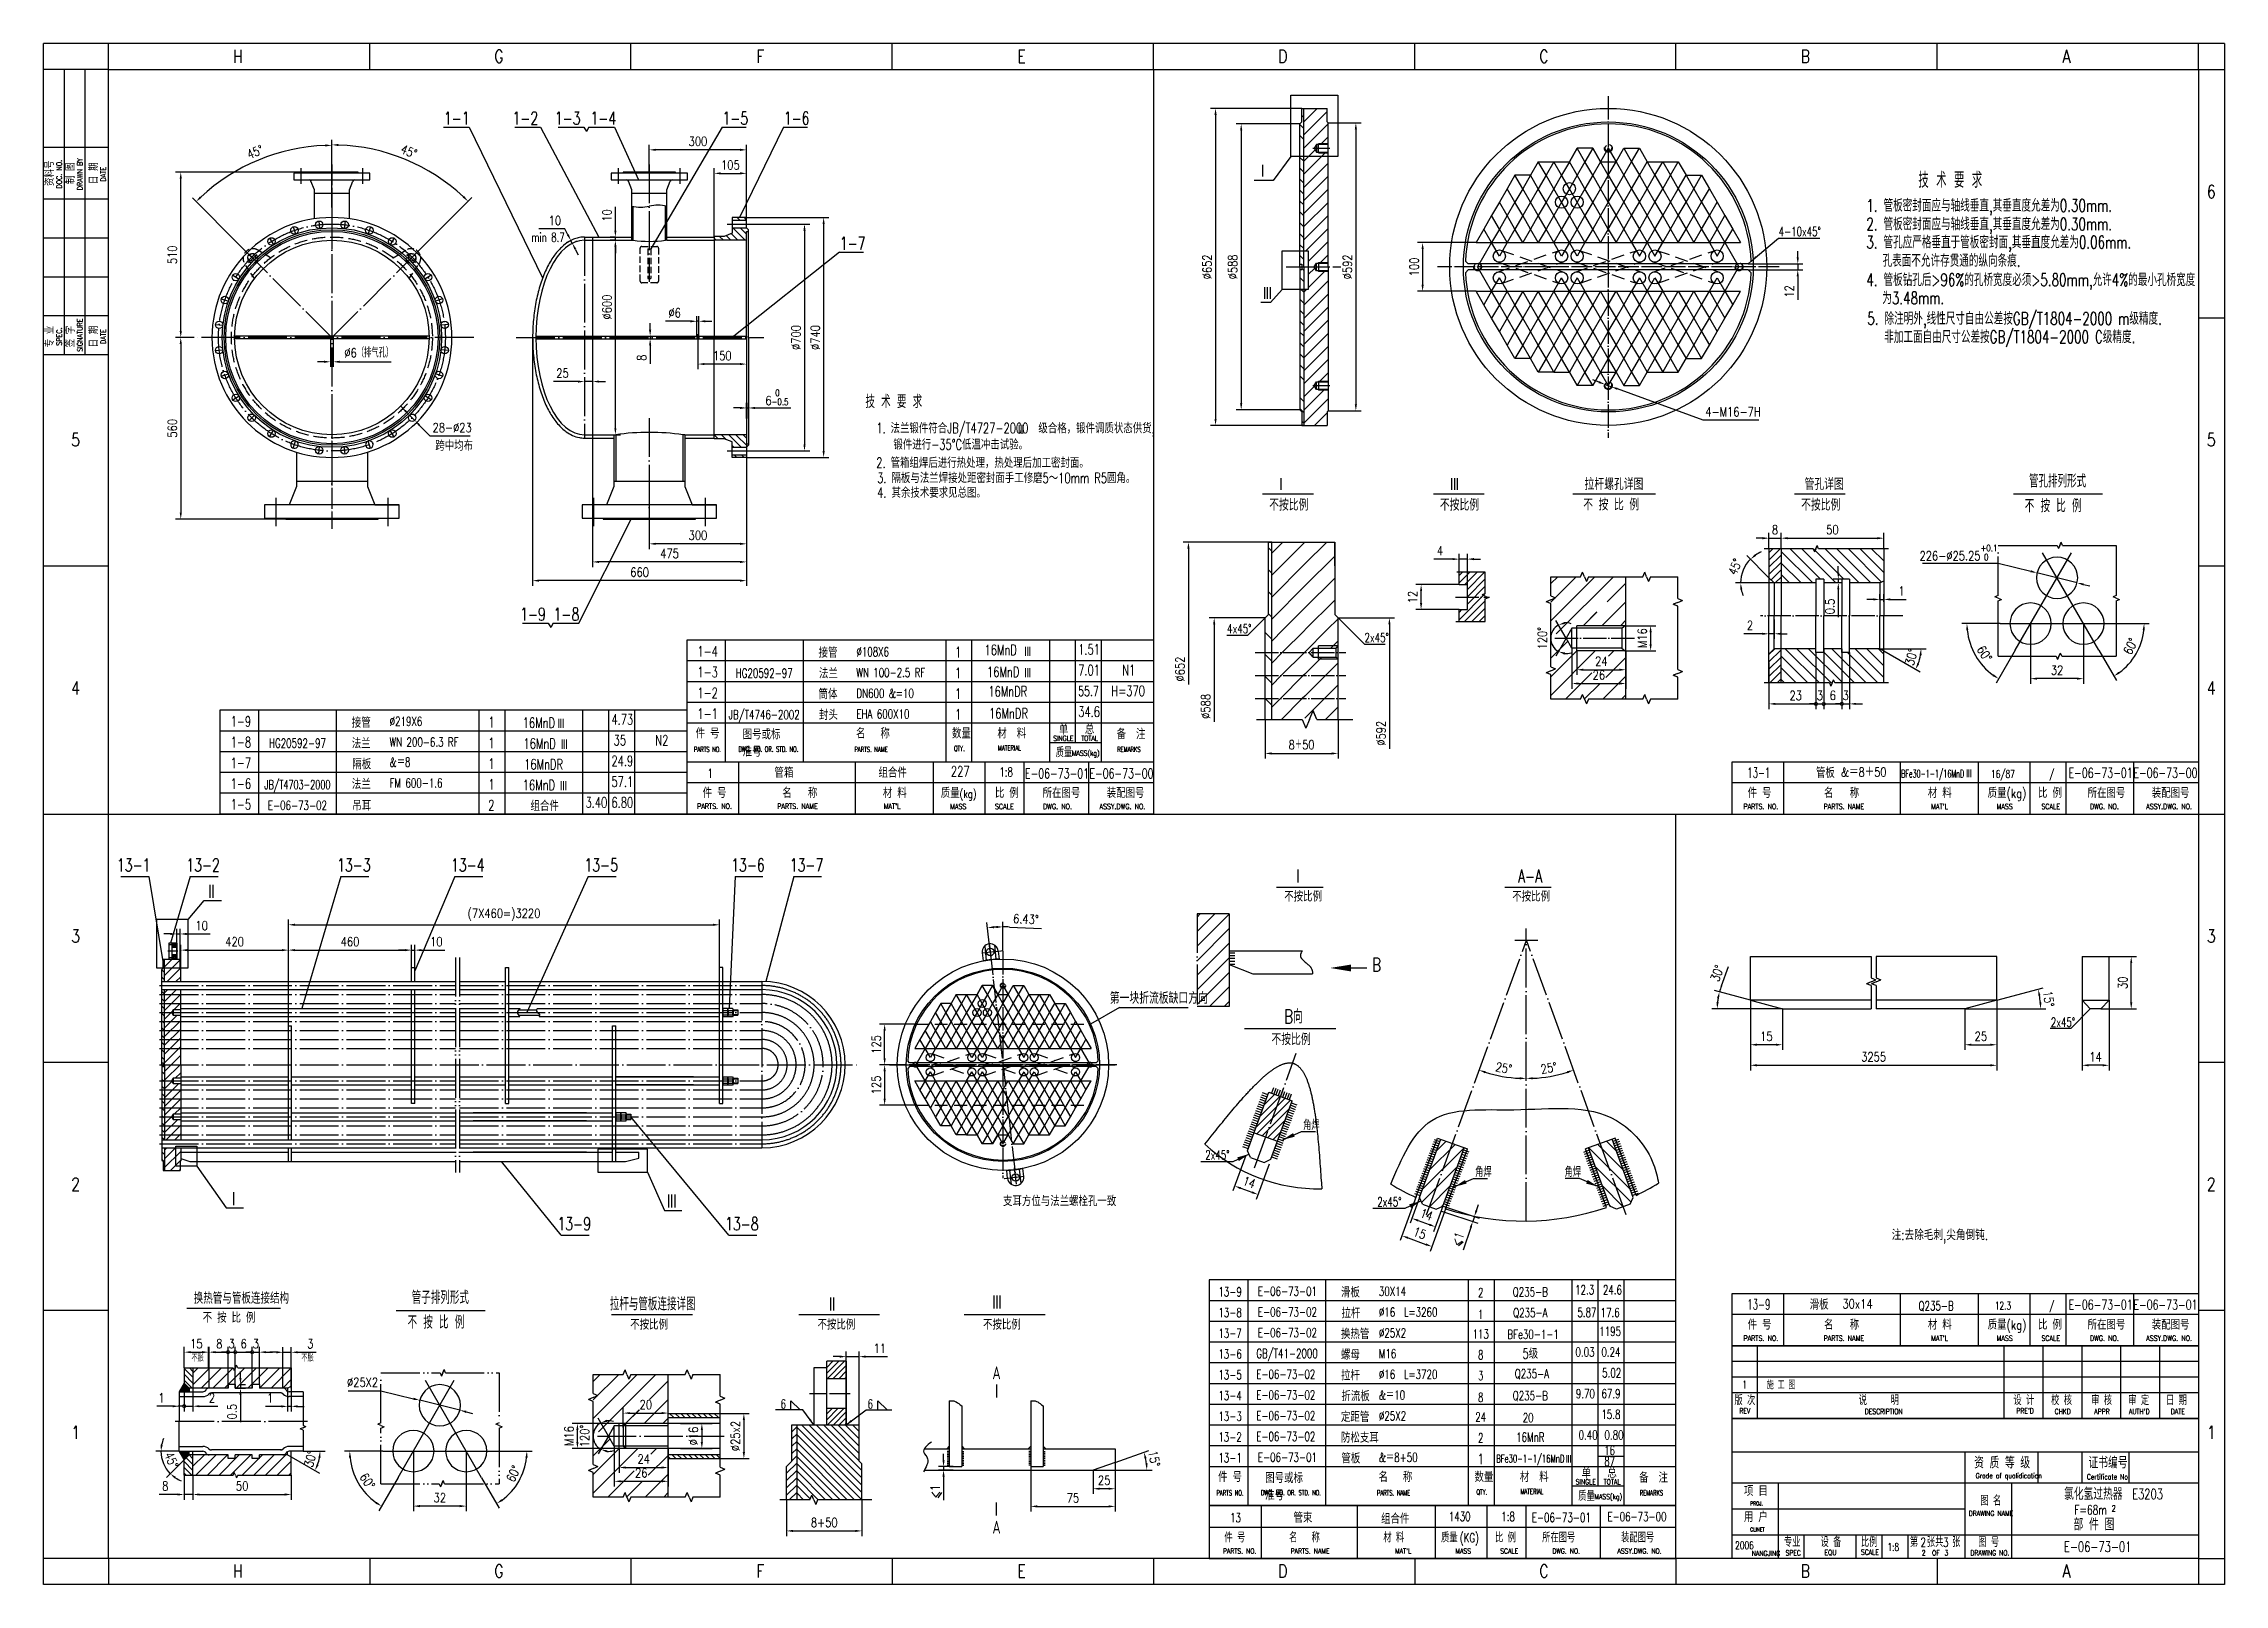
# Model space of a CAD drawing. Header units: millimetres. Extents: x 7948 to 14676, y -8556 to -3804.
import ezdxf
from ezdxf.enums import TextEntityAlignment as Align

# ---------------------------------------------------------------- set-up
doc = ezdxf.new("R2010")
doc.units = ezdxf.units.MM
doc.header["$LTSCALE"] = 80
for name, pattern in [('1', [0]), ('ACAD_ISO05W100', [34, 24, -3, 0.5, -3, 0.5, -3]), ('CENTER', [2, 1.25, -0.25, 0.25, -0.25]), ('DASHDOT-L', [90, 80, -5, 0, -5]), ('DASHDOT-M', [36, 30, -3, 0, -3]), ('DASHDOT-S', [14, 10, -2, 0, -2]), ('DASHED', [0.75, 0.5, -0.25]), ('DIVIDE-M', [39, 30, -3, 0, -3, 0, -3]), ('DIVIDE-S', [16, 10, -2, 0, -2, 0, -2]), ('HIDDEN-M', [7, 5, -2])]:
    doc.linetypes.add(name, pattern=pattern)
for name, color, linetype in [('3中心线层', 1, 'CENTER'), ('4', 4, 'Continuous'), ('4虚线层', 6, 'DASHED'), ('5剖面线层', 2, 'Continuous'), ('6文字层', 3, 'Continuous'), ('7', 7, 'Continuous'), ('8符号标注层', 31, 'Continuous'), ('CDR_DEFSET', 7, 'Continuous'), ('CDR_DIM', 7, 'Continuous'), ('CDR_DWG1', 4, 'Continuous'), ('CDR_DWG2', 2, 'Continuous'), ('CDR_DWG3', 1, 'DASHDOT-M'), ('CDR_DWG4', 3, 'DIVIDE-M'), ('CDR_TEXT', 7, 'Continuous'), ('中心线层', 1, 'DASHDOT-M'), ('中止线', 3, 'ACAD_ISO05W100'), ('中止线层', 3, 'DIVIDE-M'), ('尺寸线', 7, 'Continuous'), ('尺寸线层', 7, 'Continuous'), ('排图层', 5, 'Continuous'), ('标注线', 7, 'Continuous'), ('虚线', 6, 'HIDDEN-M'), ('轮廓线', 4, 'Continuous'), ('轮廓线层', 4, 'Continuous')]:
    doc.layers.add(name, color=color, linetype=linetype)
doc.styles.add('HZ', font='ROMANS.shx', dxfattribs={"width": 0.7, "height": 3, "bigfont": 'HZ.shx'})
doc.styles.add('PC_TEXTSTYLE', font='isocp.shx', dxfattribs={"width": 0.8, "bigfont": 'hzfs.shx'})
doc.styles.add('ROMANC', font='romanc', dxfattribs={"bigfont": 'hz'})
doc.styles.get("Standard").update_dxf_attribs({"font": 'isocp.shx', "width": 0.707, "bigfont": 'hztxt.shx'})
doc.styles.add('TH_GBDIM', font='romans.shx', dxfattribs={"width": 0.8, "bigfont": 'gbcbig.shx'})
doc.dimstyles.new('STANDARD$7', dxfattribs={"dimscale": 0, "dimtxt": 3, "dimasz": 2.5, "dimexe": 1.25, "dimexo": 0.0625, "dimgap": 1.25, "dimtad": 1, "dimdec": 1, "dimdsep": 46, "dimtxsty": 'Standard', "dimcen": 0, "dimadec": 0, "dimazin": 0, "dimtfac": 2, "dimtmove": 2, "dimatfit": 3, "dimfxl": 0, "dimtolj": 1, "dimarcsym": 0})
doc.dimstyles.new('TH_GBDIM', dxfattribs={"dimscale": 8, "dimtxt": 3.5, "dimasz": 2.5, "dimexe": 2, "dimexo": 0, "dimgap": 1.5, "dimtad": 1, "dimdec": 0, "dimzin": 0, "dimdsep": 46, "dimtxsty": 'TH_GBDIM', "dimcen": 2.5, "dimclrd": 256, "dimclre": 256, "dimclrt": 256, "dimadec": 0, "dimazin": 0, "dimtfac": 0.714286, "dimtdec": 0, "dimtmove": 0, "dimatfit": 3, "dimfxl": 0, "dimtzin": 0, "dimlwd": -1, "dimlwe": -1, "dimarcsym": 0})
pattern_1 = [(45, (8124.52, -1364.357), (-17.96051, 17.96051), [])]

msp = doc.modelspace()

# ---------------------------------------------------------------- texts
at = {"color": 7, "linetype": 'Continuous', "width": 0.7}
for s, height, style, p in [('I', 36, 'ROMANC', (11704.3, -4214.5)), ('III', 36, 'ROMANC', (11710.6, -4591)), ('I', 36, 'ROMANC', (11761.4, -5180.8)), ('III', 36, 'ROMANC', (12288, -5180.8)), ('拉杆螺孔详图', 36, 'HZ', (12702.5, -5180.8)), ('管孔详图', 36, 'ROMANC', (13381.2, -5180.8)), ('管孔排列形式', 40, 'HZ', (14073.5, -5173.3)), ('不按比例', 36, 'HZ', (11729.5, -5244.7)), ('不按比例', 36, 'HZ', (12256.2, -5244.7)), ('不 按 比 例', 36, 'HZ', (12698.3, -5244)), ('不按比例', 36, 'HZ', (13370.6, -5244.7)), ('不 按 比 例', 40, 'HZ', (14060.6, -5249.6)), ('第一块折流板缺口方向', 36, 'HZ', (11237.9, -6765.8)), ('不按比例', 36, 'HZ', (11736.5, -6893.2)), ('换热管与管板连接结构', 35, 'HZ', (8411.7, -7690.8)), ('管子排列形式', 40, 'HZ', (9084.2, -7691.4)), ('不 按 比 例', 32, 'HZ', (8439.3, -7749.3)), ('不 按 比 例', 40, 'HZ', (9071.2, -7767.7))]:
    msp.add_text(s, height=height, dxfattribs=dict(at, style=style)).set_placement(p)
at = {"color": 2, "linetype": '1', "style": 'ROMANC'}
msp.add_text('I', height=40, dxfattribs=at).set_placement((11810.6, -6391.9))
at = {"color": 2, "linetype": '1', "style": 'HZ', "width": 0.7}
msp.add_text('A-A', height=40, dxfattribs=at).set_placement((12497.1, -6391.9))
at = {"color": 7, "linetype": '1', "width": 0.7}
for s, height, style, p in [('不按比例', 32, 'HZ', (11776, -6450.3)), ('不按比例', 32, 'HZ', (12479.6, -6450.3)), ('拉杆与管板连接详图', 40, 'ROMANC', (9695.3, -7711.3)), ('III', 40, 'ROMANC', (10874.9, -7705.1)), ('不按比例', 32, 'HZ', (9758.2, -7770.7)), ('不按比例', 32, 'HZ', (10336.2, -7770.7)), ('II', 40, 'ROMANC', (10371.2, -7711.3)), ('不按比例', 32, 'HZ', (10846.7, -7770.7))]:
    msp.add_text(s, height=height, dxfattribs=dict(at, style=style)).set_placement(p)
at = {"layer": '6文字层', "ltscale": 0.001, "char_height": 39.6, "style": 'PC_TEXTSTYLE'}
for insert, attachment_point in [((10888.4, -7923.7), 8), ((10888.4, -8360.1), 2)]:
    msp.add_mtext('A', dxfattribs=dict(at, insert=insert, attachment_point=attachment_point))
at = {"layer": '7'}
for s, height, style, width, p in [('&＝8＋50', 28, 'HZ', 0.8, (13563.9, -6065.1)), ('BFe30-1-1/16MnD ', 24, 'HZ', 0.6, (13781.5, -6067.9)), ('III', 24, 'ROMANC', 0.7, (13888.3, -6067)), ('16/87', 24, 'HZ', 0.7, (13993.4, -6068.8)), ('/', 24, 'HZ', 0.7, (14144.2, -6068.8)), ('30x14', 28, 'HZ', 0.8, (13544.7, -7705.1)), ('12.3', 24, 'HZ', 0.7, (13993.4, -7708.8)), ('/', 24, 'HZ', 0.7, (14144.2, -7708.8))]:
    msp.add_text(s, height=height, dxfattribs=dict(at, style=style, width=width)).set_placement(p, align=Align.CENTER)
at = {"layer": '7', "style": 'HZ', "width": 0.8}
for s, height, p in [('件 号', 28, (9981.7, -6130.3)), ('名   称', 28, (10227.3, -6130.3)), ('材 料', 28, (10537.7, -6130.3)), ('质量', 28, (10716.4, -6130.3)), ('(kg)', 24, (10774.3, -6130.3)), ('比 例', 28, (10883.3, -6130.3)), ('所在图号', 28, (11030.4, -6130.3)), ('装配图号', 28, (11228.3, -6130.3)), ('件 号', 28, (13205.7, -6130.3)), ('名   称', 28, (13441.2, -6130.3)), ('材 料', 28, (13761.7, -6130.3)), ('质量(kg)', 28, (13946.1, -6130.3)), ('比 例', 28, (14101.7, -6130.3)), ('所在图号', 28, (14254.4, -6130.3)), ('装配图号', 28, (14452.3, -6130.3)), ('PARTS. NO.', 16, (13192.9, -6165.2)), ('PARTS. NAME', 16, (13440.1, -6165.2)), ("MAT'L", 16, (13772, -6165.2)), ('MASS', 16, (13973.7, -6165.2)), ('SCALE', 16, (14112, -6165.2)), ('DWG. NO.', 16, (14261.8, -6165.2)), ('ASSY.DWG. NO.', 16, (14435.2, -6165.2)), ('质量(kg)', 28, (13946.1, -7770.3)), ('PARTS. NO.', 16, (13192.9, -7805.2)), ('件 号', 28, (13205.7, -7770.3)), ('名   称', 28, (13441.2, -7770.3)), ('PARTS. NAME', 16, (13440.1, -7805.2)), ('材 料', 28, (13761.7, -7770.3)), ("MAT'L", 16, (13772, -7805.2)), ('MASS', 16, (13973.7, -7805.2)), ('比 例', 28, (14101.7, -7770.3)), ('SCALE', 16, (14112, -7805.2)), ('所在图号', 28, (14254.4, -7770.3)), ('DWG. NO.', 16, (14261.8, -7805.2)), ('ASSY.DWG. NO.', 16, (14435.2, -7805.2)), ('装配图号', 28, (14452.3, -7770.3))]:
    msp.add_text(s, height=height, dxfattribs=at).set_placement(p)
at = {"layer": 'CDR_DIM', "style": 'HZ', "width": 0.7}
for s, height, p in [('           技 术 要 求', 48, (13456.9, -4249)), ('4-10x45%%d', 28, (13301.3, -4397.8)), ('           技 术 要 求', 40, (10254.2, -4928.3)), ('4x45%%d', 28, (11599.8, -5622.6)), ('2x45%%d', 28, (12023.8, -5650.1)), ('2x45%%d', 28, (14141.1, -6836.4))]:
    msp.add_text(s, height=height, dxfattribs=at).set_placement(p)
at = {"layer": 'CDR_DWG1', "lineweight": 0, "style": 'HZ', "width": 0.7}
for s, p in [('1-1', (9183.4, -4054.2)), ('1-2', (9395.1, -4054.2)), ('1-3', (9525.7, -4054.2)), ('1-4', (9635.6, -4054.2)), ('1-5', (10043.1, -4054.2)), ('1-6', (10232, -4054.2)), ('1-7', (10404.7, -4440.2)), ('1-9', (9418.4, -5583.9)), ('1-8', (9521.9, -5583.9)), ('13-1', (8174.8, -6357.6)), ('13-2', (8388.8, -6357.6)), ('13-3', (8854, -6357.6)), ('13-4', (9205.4, -6357.6)), ('13-5', (9617.3, -6357.6)), ('13-6', (10069.9, -6357.6)), ('13-7', (10250.8, -6357.6)), ('13-9', (9533.9, -7464.2)), ('13-8', (10051.1, -7464.2))]:
    msp.add_text(s, height=40, dxfattribs=at).set_placement(p)
at = {"layer": 'CDR_DWG2', "style": 'ROMANC', "width": 0.7}
for s, height, p in [('III', 28, (10984.6, -5692.3)), ('III', 28, (10984.6, -5758)), ('III', 28, (9544.6, -5915)), ('III', 28, (9554.6, -5979)), ('III', 28, (9552.4, -6107)), ('II', 40, (8465.9, -6438.4)), ('I', 40, (8533.9, -7386.4)), ('III', 40, (9886.1, -7393.9)), ('III', 22.4, (12653.5, -8180.6))]:
    msp.add_text(s, height=height, dxfattribs=at).set_placement(p, align=Align.CENTER)
at = {"layer": 'CDR_DWG2', "style": 'HZ', "width": 0.7}
for s, height, p in [('B', 42.7, (12047.4, -6666.5)), ('B向', 42.67, (11776, -6826.2))]:
    msp.add_text(s, height=height, dxfattribs=at).set_placement(p)
at = {"layer": 'CDR_DWG4', "style": 'HZ', "width": 0.8}
for s, p in [('PARTS. NO.', (9964.8, -6164.3)), ('PARTS. NAME', (10211.9, -6164.3)), ("MAT'L", (10540.4, -6164.2)), ('MASS', (10745.3, -6165.1)), ('SCALE', (10883.6, -6165.1)), ('DWG. NO.', (11032.1, -6165.1)), ('ASSY.DWG. NO.', (11206, -6165.1))]:
    msp.add_text(s, height=16, dxfattribs=at).set_placement(p)
at = {"layer": 'CDR_TEXT', "style": 'HZ'}
for s, height, width, p in [('1. 管板密封面应与轴线垂直,其垂直度允差为0.30mm.', 38.4, 0.7, (13571.9, -4322.6)), ('2. 管板密封面应与轴线垂直,其垂直度允差为0.30mm.', 38.4, 0.7, (13571.9, -4379.9)), ('3. 管孔应严格垂直于管板密封面,其垂直度允差为0.06mm.', 38.4, 0.7, (13571.9, -4435.8)), ('孔表面不允许存贯通的纵向条痕.', 38.4, 0.7, (13622, -4492.7)), ('4. 管板钻孔后>96%的孔桥宽度必须>5.80mm,允许4%的最小孔桥宽度', 38.4, 0.7, (13571.9, -4551.9)), ('   为3.48mm.', 38.4, 0.7, (13561.1, -4608.1)), ('5. 除注明外,线性尺寸自由公差按GB/T1804-2000 m级精度.', 38.4, 0.7, (13575, -4671.2)), ('非加工面自由尺寸公差按GB/T1804-2000 C级精度.', 38.4, 0.7, (13627.1, -4727.9)), ('1. 法兰锻件符合JB/T4727-2000  级合格，锻件调质状态供货,', 32, 0.7, (10517.3, -5006.1)), ('跨中均布', 32, 0.7, (9156.9, -5060)), ('锻件进行-35%%dC低温冲击试验。', 32, 0.7, (10570.3, -5056.6)), ('2. 管箱组焊后进行热处理，热处理后加工密封面。', 32, 0.7, (10517.3, -5112.8)), ('3. 隔板与法兰焊接处距密封面手工修磨5～10mm R5圆角。', 32, 0.7, (10520.2, -5159.7)), ('4. 其余技术要求见总图。', 32, 0.7, (10520.2, -5205)), ('接管', 32, 0.8, (10339.1, -5698.2)), ('%%C108X6', 28, 0.7, (10456, -5694)), ('法兰', 32, 0.8, (10340.4, -5762.2)), ('WN 100-2.5 RF', 28, 0.7, (10456, -5758)), ('筒体', 32, 0.8, (10339.1, -5826.2)), ('DN600 &=10', 28, 0.7, (10456, -5822)), ('接管', 32, 0.8, (8899.1, -5914.2)), ('%%C219X6', 28, 0.7, (9016, -5908.6)), ('封头', 32, 0.8, (10340.4, -5890.2)), ('EHA 600X10', 28, 0.7, (10456, -5886)), ('法兰', 32, 0.7, (8899.1, -5978.2)), ('WN 200-6.3 RF', 28, 0.7, (9016, -5972.6)), ('隔板', 32, 0.8, (8900.4, -6042.2)), ('&＝8', 28, 0.7, (9016, -6034.4)), ('1', 28, 0.7, (9996.5, -6069)), ('法兰', 32, 0.8, (8899.1, -6103.9)), ('FM 600-1.6', 28, 0.7, (9016, -6098.4)), ('吊耳', 32, 0.8, (8900.4, -6170.2)), ('滑板', 32, 0.7, (11951.1, -7671.4)), ('30X14', 28, 0.7, (12068, -7666.6)), ('拉杆', 32, 0.7, (11952.4, -7735.4)), ('%%C16  L=3260', 28, 0.7, (12068, -7730.6)), ('换热管', 32, 0.7, (11951.1, -7799.4)), ('%%C25X2', 28, 0.7, (12068, -7794.6)), ('螺母', 32, 0.7, (11951.1, -7863.4)), ('M16', 28, 0.7, (12068, -7858.6)), ('拉杆', 32, 0.7, (11951.1, -7927.4)), ('%%C16  L=3720', 28, 0.7, (12068, -7922.6)), ('折流板', 32, 0.7, (11952.4, -7991.4)), ('&＝10', 28, 0.7, (12068, -7986.6)), ('定距管', 32, 0.7, (11951.1, -8055.4)), ('%%C25X2', 28, 0.7, (12068, -8050.6)), ('防松支耳', 32, 0.7, (11951.1, -8119.4)), ('管板', 32, 0.7, (11952.4, -8183.4)), ('&＝8+50', 28, 0.7, (12068, -8178.6))]:
    msp.add_text(s, height=height, dxfattribs=dict(at, width=width)).set_placement(p)
for s, height, width, p in [('1-4', 32, 0.7, (9997, -5694.7)), ('1', 32, 0.7, (10770.1, -5697.1)), ('16MnD', 32, 0.7, (10901.3, -5690.1)), ('1-3', 32, 0.7, (9997, -5758.7)), ('HG20592-97', 28, 0.7, (10171.6, -5759.8)), ('1', 32, 0.7, (10770.1, -5761.1)), ('16MnD ', 32, 0.7, (10916.6, -5758)), ('16MnDR', 32, 0.7, (10923.2, -5818.1)), ('1-2', 32, 0.7, (9997, -5822.7)), ('1', 32, 0.7, (10770.1, -5825.1)), ('1-9', 32, 0.7, (8557, -5910.7)), ('1', 32, 0.7, (9330.1, -5913.1)), ('16MnD', 32, 0.7, (9476.6, -5915)), ('1-1', 32, 0.7, (9997, -5886.7)), ('1', 32, 0.7, (10770.1, -5889.1)), ('16MnDR', 32, 0.7, (10925.4, -5886)), ('1-8', 32, 0.7, (8557, -5974.7)), ('HG20592-97', 28, 0.7, (8731.6, -5975.8)), ('1', 32, 0.7, (9330.1, -5977.1)), ('16MnD ', 32, 0.7, (9486.6, -5979)), ('1-7', 32, 0.7, (8557, -6038.7)), ('1', 32, 0.7, (9330.1, -6041.1)), ('16MnDR', 32, 0.7, (9491.1, -6043)), ('1-6', 32, 0.7, (8557, -6102.7)), ('JB/T4703-2000', 28, 0.65, (8731.6, -6103.8)), ('1', 32, 0.7, (9330.1, -6105.1)), ('16MnD ', 32, 0.7, (9484.4, -6107)), ('1-5', 32, 0.7, (8557, -6166.7)), ('E-06-73-02', 28, 0.7, (8731.6, -6167.8)), ('2', 32, 0.7, (9330.1, -6169.1)), ('组合件', 32, 0.7, (9494.4, -6171)), ('2', 28, 0.7, (12382.1, -7670.3)), ('Q235-B', 28, 0.7, (12535.2, -7668.3)), ('1', 28, 0.7, (12382.1, -7737.5)), ('Q235-A', 28, 0.7, (12535.2, -7732.3)), ('Q235-B', 28, 0.7, (13787.2, -7711.1)), ('113', 28, 0.7, (12382.1, -7798.3)), ('BFe30-1-1', 28, 0.7, (12543.7, -7799)), ('8', 28, 0.7, (12382.1, -7862.3)), ('5级', 32, 0.7, (12535.2, -7860.3)), ('3', 28, 0.7, (12382.1, -7926.3)), ('Q235-A', 28, 0.7, (12540.2, -7920.5)), ('8', 28, 0.7, (12382.1, -7993.5)), ('Q235-B', 28, 0.7, (12535.2, -7988.3)), ('24', 28, 0.7, (12382.1, -8054.3)), ('20', 28, 0.7, (12528.6, -8056.2)), ('2', 28, 0.7, (12382.1, -8118.3)), ('16MnR', 28, 0.7, (12535.2, -8116.3)), ('1', 32, 0.7, (12382.1, -8185.5)), ('BFe30-1-1/16MnD', 24, 0.65, (12535.2, -8180.3))]:
    msp.add_text(s, height=height, dxfattribs=dict(at, width=width)).set_placement(p, align=Align.CENTER)
at = {"layer": '中止线', "style": 'HZ', "width": 0.7}
msp.add_text('注:去除毛刺,尖角倒钝.', height=32.667, dxfattribs=at).set_placement((13650.2, -7494.5))
at = {"layer": '尺寸线', "lineweight": 0, "style": 'HZ', "width": 0.7}
for s, height, p in [('min 8.7', 28, (9453.1, -4415.4)), ('支耳方位与法兰螺栓孔一致', 32, (10908.4, -7389.8))]:
    msp.add_text(s, height=height, dxfattribs=at).set_placement(p)
at = {"layer": '尺寸线层', "color": 0, "style": 'HZ', "width": 0.7}
for s, p in [('角焊', (11834.2, -7154.5)), ('2x45%%d', (11532.4, -7245.7)), ('角焊', (12364.9, -7299.2)), ('角焊', (12640.9, -7299.2)), ('2x45%%d', (12063, -7390.4))]:
    msp.add_text(s, height=28, dxfattribs=at).set_placement(p)
at = {"layer": '尺寸线层', "ltscale": 0.001, "style": 'HZ', "width": 0.7}
for s, height, p in [('不胀', 20.8, (8404.6, -7868.7)), ('不胀', 20.8, (8743.7, -7868.7)), ('6', 28, (10222.3, -8013.8)), ('6', 28, (10490.7, -8013.8))]:
    msp.add_text(s, height=height, dxfattribs=at).set_placement(p)
at = {"layer": '标注线', "color": 2, "style": 'ROMANC', "width": 0.6}
msp.add_text('III', height=28, dxfattribs=at).set_placement((10963.9, -5007.7), align=Align.CENTER)
at = {"layer": '标注线', "style": 'HZ'}
for s, height, width, p in [('1.51', 32, 0.7, (11140.3, -5688.7)), ('7.01', 32, 0.7, (11140.3, -5752.7)), ('H=370', 32, 0.7, (11242.6, -5816.7)), ('N1', 32, 0.7, (11275.9, -5752.7)), ('55.7', 30.4, 0.7, (11140.3, -5816.7)), ('34.6', 32, 0.7, (11140.3, -5880.7)), ('4.73', 32, 0.7, (9700.3, -5904.7)), ('35', 32, 0.7, (9707.1, -5968.7)), ('N2', 32, 0.7, (9835.9, -5968.7)), ('PARTS NO.', 16, 0.6, (9954.8, -5989)), ('DWG. NO. OR. STD. NO.', 16, 0.6, (10092, -5988.3)), ('PARTS. NAME', 16, 0.6, (10449.9, -5989)), ('QTY.', 16, 0.6, (10756.9, -5986.2)), ('MATERIAL', 16, 0.6, (10892.8, -5984.5)), ('REMARKS', 16, 0.6, (11260.6, -5989)), ('24.9', 32, 0.7, (9700.3, -6032.7)), ('管箱', 32, 0.7, (10203.4, -6068.3)), ('组合件', 32, 0.7, (10524.2, -6068.3)), ('227', 32, 0.7, (10747.7, -6064.7)), ('1:8', 28, 0.7, (10897.1, -6064.7)), ('57.1', 32, 0.7, (9700.3, -6096.7)), ('3.40', 32, 0.7, (9620.3, -6160.7)), ('6.80', 32, 0.7, (9700.3, -6160.7)), ('E-06-73-01', 28, 0.7, (11694.7, -7666.1)), ('12.3', 28, 0.7, (12673.4, -7661.9)), ('24.6', 28, 0.7, (12759.3, -7661.9)), ('E-06-73-02', 28, 0.7, (11694.7, -7730.1)), ('5.87', 28, 0.7, (12680.5, -7731.7)), ('17.6', 28, 0.7, (12752.2, -7731.9)), ('E-06-73-02', 28, 0.7, (11694.7, -7794.1)), ('1195', 28, 0.7, (12748, -7789.9)), ('GB/T41-2000', 28, 0.7, (11689.7, -7858.1)), ('0.03', 28, 0.7, (12674.6, -7853.9)), ('0.24', 28, 0.7, (12754.6, -7853.9)), ('E-06-73-02', 28, 0.7, (11689.7, -7922.1)), ('5.02', 28, 0.7, (12756.9, -7917.9)), ('E-06-73-02', 28, 0.7, (11689.7, -7986.1)), ('9.70', 28, 0.7, (12675.8, -7981.9)), ('67.9', 28, 0.7, (12754.6, -7981.9)), ('E-06-73-02', 28, 0.7, (11689.7, -8050.1)), ('15.8', 28, 0.7, (12754.5, -8045.9)), ('E-06-73-02', 28, 0.7, (11689.7, -8114.1)), ('0.40', 28, 0.7, (12684.1, -8109.9)), ('0.80', 28, 0.7, (12764.1, -8109.9)), ('16', 28, 0.7, (12763, -8157.2)), ('E-06-73-01', 28, 0.7, (11694.7, -8178.1)), ('87', 28, 0.7, (12763.3, -8190.6)), ('PARTS NO.', 16, 0.6, (11566.8, -8282.2)), ('DWG. NO. OR. STD. NO.', 16, 0.6, (11704, -8281.5)), ('PARTS. NAME', 16, 0.6, (12061.9, -8282.2)), ('QTY.', 16, 0.6, (12368.9, -8279.4)), ('MATERIAL', 16, 0.6, (12504.8, -8277.7)), ('REMARKS', 16, 0.6, (12872.6, -8282.2)), ('管束', 32, 0.7, (11804.7, -8366.3)), ('组合件', 32, 0.7, (12074.8, -8369.5)), ('1430', 28, 0.7, (12283.8, -8361)), ('1:8', 28, 0.7, (12445.7, -8361)), ('E-06-73-01', 28, 0.7, (12539.6, -8364.1)), ('F=68m', 29.33, 0.7, (14213.7, -8341)), ('件 号', 28, 0.7, (11591.3, -8426.6)), ('名   称', 28, 0.7, (11791.1, -8426.6)), ('材 料', 28, 0.7, (12081.8, -8426.6)), ('质量', 28, 0.7, (12259.9, -8426.6)), ('(KG)', 28, 0.7, (12317.8, -8426.6)), ('比 例', 28, 0.7, (12426.3, -8426.6)), ('所在图号', 28, 0.7, (12571.8, -8426.6)), ('装配图号', 28, 0.7, (12815.3, -8426.6)), ('部 件 图', 37.33, 0.7, (14211, -8390)), ('PARTS. NO.', 16, 0.7, (11586.9, -8461.5)), ('PARTS. NAME', 16, 0.7, (11795.6, -8461.5)), ("MAT'L", 16, 0.7, (12118, -8461.5)), ('MASS', 16, 0.7, (12304.1, -8461.5)), ('SCALE', 16, 0.7, (12442.3, -8461.5)), ('DWG. NO.', 16, 0.7, (12603, -8461.5)), ('ASSY.DWG. NO.', 16, 0.7, (12804, -8461.5))]:
    msp.add_text(s, height=height, dxfattribs=dict(at, width=width)).set_placement(p)
for s, height, width, p in [('JB/T4746-2002', 28, 0.7, (10171.6, -5887.8)), ('E-06-73-01', 30.4, 0.7, (11075, -6070.5)), ('E-06-73-00', 30.4, 0.7, (11273.7, -6070.5)), ('13-1', 32, 0.6, (13240.3, -6068.8)), ('管板', 32, 0.7, (13445.4, -6068.8)), ('E-06-73-01', 30.4, 0.7, (14294.6, -6068.8)), ('E-06-73-00', 30.4, 0.7, (14494.6, -6068.8)), ('13-9', 28, 0.7, (11609, -7667.9)), ('13-8', 28, 0.7, (11609, -7731.9)), ('13-9', 32, 0.6, (13240.3, -7708.8)), ('滑板', 32, 0.7, (13426.1, -7708.8)), ('E-06-73-01', 30.4, 0.7, (14294.6, -7708.8)), ('E-06-73-01', 30.4, 0.7, (14494.6, -7708.8)), ('13-7', 28, 0.7, (11609, -7795.9)), ('13-6', 28, 0.7, (11609, -7859.9)), ('13-5', 28, 0.7, (11609, -7923.9)), ('13-4', 28, 0.7, (11609, -7987.9)), ('13-3', 28, 0.7, (11609, -8051.9)), ('13-2', 28, 0.7, (11609, -8115.9)), ('13-1', 28, 0.7, (11609, -8179.9)), ('氯化氢过热器', 37.33, 0.7, (14272.2, -8295.8)), ('E3203', 32, 0.7, (14439.4, -8293.7)), ('13', 28, 0.7, (11625.7, -8364.9)), ('E-06-73-00', 28, 0.7, (12864.2, -8361.2)), ('2', 18.7, 0.7, (14335.1, -8331.3))]:
    msp.add_text(s, height=height, dxfattribs=dict(at, width=width)).set_placement(p, align=Align.CENTER)
at = {"layer": '标注线', "linetype": 'Continuous', "style": 'HZ', "width": 0.7}
for s, height, p in [('1', 24, (13189.4, -7952.1)), ('施 工 图', 24, (13264.5, -7954)), ('版 次', 28, (13165, -8003.1)), ('说     明', 28, (13548.5, -8003.1)), ('设 计', 28, (14025.6, -8003.1)), ('校 核', 28, (14141.9, -8003.1)), ('审 核', 28, (14265.6, -8003.1)), ('审 定', 28, (14380, -8003.1)), ('日 期', 28, (14496.3, -8003.1)), ('REV', 16, (13179.9, -8029.2)), ('DESCRIPTION', 16, (13567.1, -8031)), ("PRE'D", 16, (14034.8, -8029.1)), ('CHKD', 16, (14152.9, -8031)), ('APPR', 16, (14274.9, -8031)), ("AUTH'D", 16, (14381.8, -8031)), ('DATE', 16, (14511.2, -8031)), ('资 质 等 级', 36, (13904.4, -8198.7)), ('证书编号', 36, (14257.1, -8198.7)), ('项 目', 32, (13194.2, -8283.9)), ('Grade of qualidication', 16, (13909.2, -8229.1)), ('Certificate No', 16, (14252.3, -8232.5)), ('用 户', 32, (13194.2, -8363.9)), ('PROJ.', 12, (13213.3, -8312.8)), ('DRAWING NAME', 16, (13887.8, -8345.4)), ('图 名', 28, (13923.6, -8312.9)), ('CLINET', 12, (13213.3, -8392.8)), ('专业', 28, (13317.8, -8440.6)), ('设 备', 28, (13430.5, -8440.6)), ('比例', 28, (13555, -8440.6)), ('第  张共  张', 28, (13706.2, -8440.6)), ('2006', 24, (13166.9, -8448.1)), ('NANGJING', 16, (13218.2, -8468.7)), ('SPEC', 16, (13322.3, -8467.1)), ('EQU', 16, (13442.7, -8466)), ('SCALE', 16, (13555.3, -8464.9)), ('1:8', 24, (13637, -8452.8)), ('2', 28, (13739.2, -8440.6)), ('2', 16, (13743, -8467)), ('OF', 16, (13774.7, -8467.1)), ('3', 28, (13808.6, -8440.6)), ('3', 16, (13812.9, -8467)), ('DRAWING NO.', 16, (13893, -8467.1)), ('图 号', 28, (13917, -8440.6)), ('E-06-73-01', 32, (14181.5, -8456.4))]:
    msp.add_text(s, height=height, dxfattribs=at).set_placement(p)
at = {"layer": '标注线', "attachment_point": 1, "style": 'HZ'}
for s, insert, char_height, width in [('件 号', (9960, -5915.4), 32, 120), ('图号或标准号', (10105.2, -5918.4), 32, 142.264), ('名   称', (10454.9, -5915.4), 32, 142.264), ('数量', (10751, -5915.4), 32, 142.264), ('材  料', (10890.9, -5915.4), 32, 142.264), ('单', (11081.2, -5903.7), 32, 142.264), ('总', (11161, -5902.6), 32, 142.264), ('备  注', (11258.8, -5917.5), 32, 142.264), ('SINGLE', (11063, -5938.9), 16, 294.779), ('质量', (11071, -5977.2), 28, 120), ('MASS(kg)', (11120.9, -5984.6), 16, 294.779), ('TOTAL', (11149.5, -5938.9), 16, 294.779), ('件 号', (11572, -8208.5), 32, 120), ('名   称', (12066.9, -8208.5), 32, 142.264), ('数量', (12363, -8208.5), 32, 142.264), ('材  料', (12502.9, -8208.5), 32, 142.264), ('单', (12693.2, -8196.9), 32, 142.264), ('总', (12773, -8195.8), 32, 142.264), ('备  注', (12870.8, -8210.7), 32, 142.264), ('图号或标准号', (11717.2, -8211.6), 32, 142.264), ('SINGLE', (12675, -8232.1), 16, 294.779), ('质量', (12683, -8270.4), 28, 120), ('MASS(kg)', (12732.9, -8277.8), 16, 294.779), ('TOTAL', (12761.5, -8232.1), 16, 294.779)]:
    msp.add_mtext(s, dxfattribs=dict(at, insert=insert, char_height=char_height, width=width))

# ---------------------------------------------------------------- blocks, each defined once
blk = doc.blocks.new('A$C1B375470')
for p, q in [((7578, 10692), (0, 10692)), ((0, 0), (0, 10692)), ((15138, 10692), (18, 10692)), ((15138, 10692), (15138, 5346)), ((450, 10512), (0, 10512)), ((450, 10512), (0, 10512)), ((450, 10512), (0, 10512)), ((144, 8532), (144, 10512)), ((288, 8532), (288, 10512)), ((450, 9972), (0, 9972)), ((450, 9612), (0, 9612)), ((450, 9342), (0, 9342)), ((450, 9072), (0, 9072)), ((450, 8802), (0, 8802)), ((450, 8532), (0, 8532)), ((0, 0), (0, 5346)), ((0, 0), (0, 5346)), ((0, 0), (0, 5346)), ((15138, 5346), (15138, 0)), ((7578, 0), (0, 0)), ((7578, 0), (18, 0)), ((7578, 0), (18, 0)), ((7578, 0), (18, 0)), ((15138, 0), (7578, 0))]:
    blk.add_line(p, q)
at = {"layer": 'CDR_DWG1', "color": 4}
for p, q in [((450, 10512), (14958, 10512)), ((450, 180), (450, 10512)), ((14958, 10512), (14958, 180)), ((14958, 180), (450, 180))]:
    blk.add_line(p, q, dxfattribs=at)
at = {"layer": 'CDR_DWG4', "linetype": 'Continuous'}
for p, q in [((450, 10512), (450, 10692)), ((2264, 10512), (2264, 10692)), ((4077, 10512), (4077, 10692)), ((5891, 10512), (5891, 10692)), ((7704, 10512), (7704, 10692)), ((9518, 10512), (9518, 10692)), ((11331, 10512), (11331, 10692)), ((13145, 10512), (13145, 10692)), ((14958, 10512), (14958, 10692)), ((14958, 10512), (15138, 10512)), ((14958, 8790), (15138, 8790)), ((0, 7068), (450, 7068)), ((14958, 7068), (15138, 7068)), ((0, 5346), (450, 5346)), ((14958, 5346), (15138, 5346)), ((0, 3624), (450, 3624)), ((14958, 3624), (15138, 3624)), ((0, 1902), (450, 1902)), ((14958, 1902), (15138, 1902)), ((450, 180), (0, 180)), ((450, 180), (450, 0)), ((2264, 180), (2264, 0)), ((4077, 180), (4077, 0)), ((5891, 180), (5891, 0)), ((7704, 180), (7704, 0)), ((9518, 180), (9518, 0)), ((11331, 180), (11331, 0)), ((13145, 180), (13145, 0)), ((14958, 180), (15138, 180)), ((14958, 180), (14958, 0))]:
    blk.add_line(p, q, dxfattribs=at)
at = {"layer": 'CDR_TEXT', "style": 'HZ', "width": 0.8}
for s, p in [('H', (1348, 10559)), ('G', (3161, 10559)), ('F', (4975, 10559)), ('E', (6788, 10559)), ('D', (8602, 10559)), ('C', (10415, 10559)), ('B', (12229, 10559)), ('A', (14042, 10559)), ('6', (15047, 9620)), ('5', (222, 7898)), ('5', (15047, 7898)), ('4', (222, 6176)), ('4', (15047, 6176)), ('3', (222, 4454)), ('3', (15047, 4454)), ('2', (222, 2732)), ('2', (15047, 2732)), ('1', (222, 1010)), ('1', (15047, 1010)), ('H', (1348, 47)), ('G', (3161, 47)), ('F', (4975, 47)), ('E', (6788, 47)), ('D', (8602, 47)), ('C', (10415, 47)), ('B', (12229, 47)), ('A', (14042, 47))]:
    blk.add_text(s, height=90, dxfattribs=at).set_placement(p, align=Align.CENTER)
at = {"layer": 'CDR_TEXT', "style": 'HZ', "width": 0.85}
for s, height, p in [('资料号', 54, (71, 9793)), ('DOC. NO.', 36, (126, 9786)), ('制 图', 54, (215, 9793)), ('DRAWN BY', 36, (270, 9786)), ('日 期', 54, (377, 9793)), ('DATE', 36, (432, 9786)), ('专 业', 54, (71, 8659)), ('SPEC.', 36, (126, 8659)), ('签 字', 54, (215, 8659)), ('SIGNATURE', 36, (270, 8669)), ('日 期', 54, (377, 8659)), ('DATE', 36, (432, 8659))]:
    blk.add_text(s, height=height, rotation=90, dxfattribs=at).set_placement(p, align=Align.CENTER)
blk = doc.blocks.new('A$C092B31A8')
at = {"layer": '尺寸线层', "xscale": 0.05555555555555555, "yscale": 0.05555555555555555, "zscale": 0.05555555555555555}
blk.add_blockref('A$C1B375470', (0, 0), dxfattribs=at)
blk = doc.blocks.new('*D178')
at = {"layer": 'Defpoints', "color": 0, "ltscale": 0.001}
for p in [(10117.2, -5080.7), (9817.2, -5164), (9817.2, -5347)]:
    blk.add_point(p, dxfattribs=at)
at = {"layer": '尺寸线层', "ltscale": 0.001}
for p, q in [((10117.2, -5080.7), (10117.2, -5363)), ((9817.2, -5164), (9817.2, -5363)), ((10097.2, -5347), (9837.2, -5347))]:
    blk.add_line(p, q, dxfattribs=at)
for points in [[(9837.2, -5343.7), (9837.2, -5350.4), (9817.2, -5347)], [(10097.2, -5343.7), (10097.2, -5350.4), (10117.2, -5347)]]:
    blk.add_solid(points, dxfattribs=at)
at = {"layer": '尺寸线层', "ltscale": 0.001, "insert": (9967.2, -5321), "char_height": 28, "attachment_point": 5, "style": 'TH_GBDIM'}
blk.add_mtext('300', dxfattribs=at)
blk = doc.blocks.new('*D179')
at = {"layer": 'Defpoints', "color": 0, "ltscale": 0.001}
for p in [(9642.2, -5010.7), (10117.2, -5038.2), (9642.2, -5402.8)]:
    blk.add_point(p, dxfattribs=at)
at = {"layer": '尺寸线层', "ltscale": 0.001}
for p, q in [((9642.2, -5010.7), (9642.2, -5418.8)), ((10117.2, -5038.2), (10117.2, -5418.8)), ((10097.2, -5402.8), (9662.2, -5402.8))]:
    blk.add_line(p, q, dxfattribs=at)
for points in [[(9662.2, -5399.5), (9662.2, -5406.2), (9642.2, -5402.8)], [(10097.2, -5399.5), (10097.2, -5406.2), (10117.2, -5402.8)]]:
    blk.add_solid(points, dxfattribs=at)
at = {"layer": '尺寸线层', "ltscale": 0.001, "insert": (9879.7, -5376.8), "char_height": 28, "attachment_point": 5, "style": 'TH_GBDIM'}
blk.add_mtext('475', dxfattribs=at)
blk = doc.blocks.new('*D180')
at = {"layer": 'Defpoints', "color": 0, "ltscale": 0.001}
for p in [(9457.2, -4710.7), (10117.2, -5064.9), (9457.2, -5460.5)]:
    blk.add_point(p, dxfattribs=at)
at = {"layer": '尺寸线层', "ltscale": 0.001}
for p, q in [((9457.2, -4710.7), (9457.2, -5476.5)), ((10117.2, -5064.9), (10117.2, -5476.5)), ((10097.2, -5460.5), (9477.2, -5460.5))]:
    blk.add_line(p, q, dxfattribs=at)
for points in [[(9477.2, -5457.2), (9477.2, -5463.9), (9457.2, -5460.5)], [(10097.2, -5457.2), (10097.2, -5463.9), (10117.2, -5460.5)]]:
    blk.add_solid(points, dxfattribs=at)
at = {"layer": '尺寸线层', "ltscale": 0.001, "insert": (9787.2, -5434.5), "char_height": 28, "attachment_point": 5, "style": 'TH_GBDIM'}
blk.add_mtext('660', dxfattribs=at)
blk = doc.blocks.new('*D181')
at = {"layer": 'Defpoints', "color": 0, "ltscale": 0.001}
for p in [(9817.2, -4131.9), (9817.2, -4188.7), (10117.2, -4340.7)]:
    blk.add_point(p, dxfattribs=at)
at = {"layer": '尺寸线层', "ltscale": 0.001}
for p, q in [((9817.2, -4188.7), (9817.2, -4115.9)), ((10097.2, -4131.9), (9837.2, -4131.9)), ((10117.2, -4340.7), (10117.2, -4115.9))]:
    blk.add_line(p, q, dxfattribs=at)
for points in [[(9837.2, -4128.5), (9837.2, -4135.2), (9817.2, -4131.9)], [(10097.2, -4128.5), (10097.2, -4135.2), (10117.2, -4131.9)]]:
    blk.add_solid(points, dxfattribs=at)
at = {"layer": '尺寸线层', "ltscale": 0.001, "insert": (9967.2, -4105.9), "char_height": 28, "attachment_point": 5, "style": 'TH_GBDIM'}
blk.add_mtext('300', dxfattribs=at)
blk = doc.blocks.new('*D194')
at = {"layer": 'Defpoints', "color": 0, "ltscale": 0.001}
for p in [(8371.6, -4200.7), (8837.9, -4200.7), (8412.5, -4710.7)]:
    blk.add_point(p, dxfattribs=at)
at = {"layer": '尺寸线', "ltscale": 0.001}
for p, q in [((8837.9, -4200.7), (8355.6, -4200.7)), ((8371.6, -4690.7), (8371.6, -4220.7)), ((8412.5, -4710.7), (8355.6, -4710.7))]:
    blk.add_line(p, q, dxfattribs=at)
for points in [[(8368.3, -4220.7), (8374.9, -4220.7), (8371.6, -4200.7)], [(8368.3, -4690.7), (8374.9, -4690.7), (8371.6, -4710.7)]]:
    blk.add_solid(points, dxfattribs=at)
at = {"layer": '尺寸线', "ltscale": 0.001, "insert": (8345.6, -4455.7), "char_height": 28, "attachment_point": 5, "rotation": 90, "style": 'TH_GBDIM'}
blk.add_mtext('510', dxfattribs=at)
blk = doc.blocks.new('*D195')
at = {"layer": 'Defpoints', "color": 0, "ltscale": 0.001}
for p in [(8412.5, -4710.7), (8371.6, -5270.7), (8837.9, -5270.7)]:
    blk.add_point(p, dxfattribs=at)
at = {"layer": '尺寸线', "ltscale": 0.001}
for p, q in [((8412.5, -4710.7), (8355.6, -4710.7)), ((8371.6, -4730.7), (8371.6, -5250.7)), ((8837.9, -5270.7), (8355.6, -5270.7))]:
    blk.add_line(p, q, dxfattribs=at)
for points in [[(8368.3, -4730.7), (8374.9, -4730.7), (8371.6, -4710.7)], [(8368.3, -5250.7), (8374.9, -5250.7), (8371.6, -5270.7)]]:
    blk.add_solid(points, dxfattribs=at)
at = {"layer": '尺寸线', "ltscale": 0.001, "insert": (8345.6, -4990.7), "char_height": 28, "attachment_point": 5, "rotation": 90, "style": 'TH_GBDIM'}
blk.add_mtext('560', dxfattribs=at)
blk = doc.blocks.new('*D197')
at = {"layer": 'Defpoints', "color": 0, "ltscale": 0.001}
for p in [(9575, -4411.4), (9575, -4411.4), (9579.6, -4420.3)]:
    blk.add_point(p, dxfattribs=at)
at = {"layer": '尺寸线层', "ltscale": 0.001}
for p, q in [((9556.6, -4375.9), (9476.5, -4375.9)), ((9565.8, -4393.6), (9556.6, -4375.9)), ((9575, -4411.4), (9560.8, -4418.7)), ((9579.6, -4420.3), (9575, -4411.4)), ((9579.6, -4420.3), (9593.8, -4412.9)), ((9588.8, -4438), (9598, -4455.8))]:
    blk.add_line(p, q, dxfattribs=at)
for points in [[(9568.8, -4392.1), (9562.8, -4395.1), (9575, -4411.4)], [(9591.8, -4436.5), (9585.8, -4439.5), (9579.6, -4420.3)]]:
    blk.add_solid(points, dxfattribs=at)
at = {"layer": '尺寸线层', "ltscale": 0.001, "insert": (9510.5, -4349.9), "char_height": 28, "attachment_point": 5, "style": 'TH_GBDIM'}
blk.add_mtext('  10{}{}', dxfattribs=at)
blk = doc.blocks.new('*D200')
at = {"layer": 'Defpoints', "color": 0, "ltscale": 0.001}
for p in [(9617.2, -4839.9), (9642.2, -4839.9), (9617.2, -4846.5)]:
    blk.add_point(p, dxfattribs=at)
at = {"layer": '尺寸线', "ltscale": 0.001}
for p, q in [((9617.2, -4839.9), (9617.2, -4862.5)), ((9642.2, -4839.9), (9642.2, -4862.5)), ((9597.2, -4846.5), (9521.5, -4846.5)), ((9642.2, -4846.5), (9617.2, -4846.5)), ((9662.2, -4846.5), (9682.2, -4846.5))]:
    blk.add_line(p, q, dxfattribs=at)
for points in [[(9597.2, -4843.2), (9597.2, -4849.9), (9617.2, -4846.5)], [(9662.2, -4843.2), (9662.2, -4849.9), (9642.2, -4846.5)]]:
    blk.add_solid(points, dxfattribs=at)
at = {"layer": '尺寸线', "ltscale": 0.001, "insert": (9549.4, -4820.5), "char_height": 28, "attachment_point": 5, "style": 'TH_GBDIM'}
blk.add_mtext('25', dxfattribs=at)
blk = doc.blocks.new('*D201')
at = {"layer": 'Defpoints', "color": 0, "ltscale": 0.001}
for p in [(9690.2, -4410.7), (9712.5, -4410.7), (9681.3, -5010.7)]:
    blk.add_point(p, dxfattribs=at)
at = {"layer": '尺寸线', "ltscale": 0.001}
for p, q in [((9690.2, -4410.7), (9728.5, -4410.7)), ((9712.5, -4990.7), (9712.5, -4430.7)), ((9681.3, -5010.7), (9728.5, -5010.7))]:
    blk.add_line(p, q, dxfattribs=at)
for points in [[(9709.2, -4430.7), (9715.8, -4430.7), (9712.5, -4410.7)], [(9709.2, -4990.7), (9715.8, -4990.7), (9712.5, -5010.7)]]:
    blk.add_solid(points, dxfattribs=at)
at = {"layer": '尺寸线', "ltscale": 0.001, "insert": (9686.5, -4616.8), "char_height": 28, "attachment_point": 5, "rotation": 90, "style": 'TH_GBDIM'}
blk.add_mtext('%%c600{}{}', dxfattribs=at)
blk = doc.blocks.new('*D202')
at = {"layer": 'Defpoints', "color": 0, "ltscale": 0.001}
for p in [(9712.5, -4400.7), (9712.5, -4400.7), (9712.5, -4410.7)]:
    blk.add_point(p, dxfattribs=at)
at = {"layer": '尺寸线', "ltscale": 0.001}
for p, q in [((9712.5, -4380.7), (9712.5, -4307.7)), ((9712.5, -4400.7), (9696.5, -4400.7)), ((9712.5, -4410.7), (9696.5, -4410.7)), ((9712.5, -4410.7), (9712.5, -4400.7)), ((9712.5, -4430.7), (9712.5, -4450.7))]:
    blk.add_line(p, q, dxfattribs=at)
for points in [[(9709.2, -4380.7), (9715.8, -4380.7), (9712.5, -4400.7)], [(9709.2, -4430.7), (9715.8, -4430.7), (9712.5, -4410.7)]]:
    blk.add_solid(points, dxfattribs=at)
at = {"layer": '尺寸线', "ltscale": 0.001, "insert": (9686.5, -4334.2), "char_height": 28, "attachment_point": 5, "rotation": 90, "style": 'TH_GBDIM'}
blk.add_mtext('10', dxfattribs=at)
blk = doc.blocks.new('*D203')
at = {"layer": 'Defpoints', "color": 0, "ltscale": 0.001}
for p in [(9967.2, -4724.6), (10117.2, -4714.7), (9967.2, -4792.6)]:
    blk.add_point(p, dxfattribs=at)
at = {"layer": '尺寸线', "ltscale": 0.001}
for p, q in [((9967.2, -4724.6), (9967.2, -4808.6)), ((10117.2, -4714.7), (10117.2, -4808.6)), ((10097.2, -4792.6), (9987.2, -4792.6))]:
    blk.add_line(p, q, dxfattribs=at)
for points in [[(9987.2, -4789.3), (9987.2, -4795.9), (9967.2, -4792.6)], [(10097.2, -4789.3), (10097.2, -4795.9), (10117.2, -4792.6)]]:
    blk.add_solid(points, dxfattribs=at)
at = {"layer": '尺寸线', "ltscale": 0.001, "insert": (10042.2, -4766.6), "char_height": 28, "attachment_point": 5, "style": 'TH_GBDIM'}
blk.add_mtext('150', dxfattribs=at)
blk = doc.blocks.new('*D204')
at = {"layer": 'Defpoints', "color": 0, "ltscale": 0.001}
for p in [(8833.9, -4714.7), (8841.9, -4714.7), (8841.9, -4785.6)]:
    blk.add_point(p, dxfattribs=at)
at = {"layer": '尺寸线', "ltscale": 0.001}
for p, q in [((8833.9, -4714.7), (8833.9, -4801.6)), ((8841.9, -4714.7), (8841.9, -4801.6)), ((8813.9, -4785.6), (8793.9, -4785.6)), ((8833.9, -4785.6), (8841.9, -4785.6)), ((8861.9, -4785.6), (9021.1, -4785.6))]:
    blk.add_line(p, q, dxfattribs=at)
for points in [[(8813.9, -4782.2), (8813.9, -4788.9), (8833.9, -4785.6)], [(8861.9, -4782.2), (8861.9, -4788.9), (8841.9, -4785.6)]]:
    blk.add_solid(points, dxfattribs=at)
at = {"layer": '尺寸线', "ltscale": 0.001, "insert": (8951.5, -4758.3), "char_height": 28, "attachment_point": 5, "style": 'TH_GBDIM'}
blk.add_mtext('%%c6（排气孔）{}{}', dxfattribs=at)
blk = doc.blocks.new('*D205')
at = {"layer": 'Defpoints', "color": 0, "ltscale": 0.001}
for p in [(9964.2, -4660.6), (9964.2, -4706.7), (9970.2, -4706.7)]:
    blk.add_point(p, dxfattribs=at)
at = {"layer": '尺寸线', "ltscale": 0.001}
for p, q in [((9944.2, -4660.6), (9866.6, -4660.6)), ((9964.2, -4706.7), (9964.2, -4644.6)), ((9970.2, -4660.6), (9964.2, -4660.6)), ((9970.2, -4706.7), (9970.2, -4644.6)), ((9990.2, -4660.6), (10010.2, -4660.6))]:
    blk.add_line(p, q, dxfattribs=at)
for points in [[(9944.2, -4657.2), (9944.2, -4663.9), (9964.2, -4660.6)], [(9990.2, -4657.2), (9990.2, -4663.9), (9970.2, -4660.6)]]:
    blk.add_solid(points, dxfattribs=at)
at = {"layer": '尺寸线', "ltscale": 0.001, "insert": (9895.4, -4634.6), "char_height": 28, "attachment_point": 5, "style": 'TH_GBDIM'}
blk.add_mtext('%%c6{}{}', dxfattribs=at)
blk = doc.blocks.new('*D211')
at = {"layer": 'Defpoints', "color": 0, "ltscale": 0.001}
for p in [(11716.9, -5888.4), (11942.2, -5888.4), (11942.2, -5993.5)]:
    blk.add_point(p, dxfattribs=at)
at = {"layer": '尺寸线层', "ltscale": 0.001}
for p, q in [((11716.9, -5888.4), (11716.9, -6009.5)), ((11942.2, -5888.4), (11942.2, -6009.5)), ((11736.9, -5993.5), (11922.2, -5993.5))]:
    blk.add_line(p, q, dxfattribs=at)
for points in [[(11736.9, -5990.2), (11736.9, -5996.9), (11716.9, -5993.5)], [(11922.2, -5990.2), (11922.2, -5996.9), (11942.2, -5993.5)]]:
    blk.add_solid(points, dxfattribs=at)
at = {"layer": '尺寸线层', "ltscale": 0.001, "insert": (11829.6, -5966.8), "char_height": 28, "attachment_point": 5, "style": 'TH_GBDIM'}
blk.add_mtext('8＋50{}{}', dxfattribs=at)
blk = doc.blocks.new('*D212')
at = {"layer": 'Defpoints', "color": 0, "ltscale": 0.001}
for p in [(11942.2, -5575.3), (11920.5, -6287.2), (12100.5, -6287.2)]:
    blk.add_point(p, dxfattribs=at)
at = {"layer": '尺寸线层', "ltscale": 0.001}
for p, q in [((11942.2, -5575.3), (12116.5, -5575.3)), ((12100.5, -5595.3), (12100.5, -5978.8))]:
    blk.add_line(p, q, dxfattribs=at)
blk.add_solid([(12097.2, -5595.3), (12103.9, -5595.3), (12100.5, -5575.3)], dxfattribs=at)
at = {"layer": '尺寸线层', "ltscale": 0.001, "insert": (12074.5, -5931.3), "char_height": 28, "attachment_point": 5, "rotation": 90, "style": 'TH_GBDIM'}
blk.add_mtext('%%c592{}{}', dxfattribs=at)
blk = doc.blocks.new('*D214')
at = {"layer": 'Defpoints', "color": 0, "ltscale": 0.001}
for p in [(11737.4, -5341.8), (11480.5, -6124.8), (11718.6, -6124.8)]:
    blk.add_point(p, dxfattribs=at)
at = {"layer": '尺寸线层', "ltscale": 0.001}
for p, q in [((11737.4, -5341.8), (11464.5, -5341.8)), ((11480.5, -5361.8), (11480.5, -5780.8))]:
    blk.add_line(p, q, dxfattribs=at)
blk.add_solid([(11477.1, -5361.8), (11483.8, -5361.8), (11480.5, -5341.8)], dxfattribs=at)
at = {"layer": '尺寸线层', "ltscale": 0.001, "insert": (11454.5, -5733.3), "char_height": 28, "attachment_point": 5, "rotation": 90, "style": 'TH_GBDIM'}
blk.add_mtext('%%c652{}{}', dxfattribs=at)
blk = doc.blocks.new('*D213')
at = {"layer": 'Defpoints', "color": 0, "ltscale": 0.001}
for p in [(11716.9, -5575.3), (11559.9, -6121.6), (11650.4, -6121.6)]:
    blk.add_point(p, dxfattribs=at)
at = {"layer": '尺寸线层', "ltscale": 0.001}
for p, q in [((11716.9, -5575.3), (11543.9, -5575.3)), ((11559.9, -5595.3), (11559.9, -5896))]:
    blk.add_line(p, q, dxfattribs=at)
blk.add_solid([(11556.5, -5595.3), (11563.2, -5595.3), (11559.9, -5575.3)], dxfattribs=at)
at = {"layer": '尺寸线层', "ltscale": 0.001, "insert": (11533.9, -5848.5), "char_height": 28, "attachment_point": 5, "rotation": 90, "style": 'TH_GBDIM'}
blk.add_mtext('%%c588{}{}', dxfattribs=at)
blk = doc.blocks.new('*D215')
at = {"layer": 'Defpoints', "color": 0, "ltscale": 0.001}
for p in [(11830.1, -4003.9), (11564.1, -4981.9), (11836.1, -4981.9)]:
    blk.add_point(p, dxfattribs=at)
at = {"layer": '尺寸线', "ltscale": 0.001}
for p, q in [((11830.1, -4003.9), (11548.1, -4003.9)), ((11564.1, -4023.9), (11564.1, -4961.9)), ((11836.1, -4981.9), (11548.1, -4981.9))]:
    blk.add_line(p, q, dxfattribs=at)
for points in [[(11560.8, -4023.9), (11567.4, -4023.9), (11564.1, -4003.9)], [(11560.8, -4961.9), (11567.4, -4961.9), (11564.1, -4981.9)]]:
    blk.add_solid(points, dxfattribs=at)
at = {"layer": '尺寸线', "ltscale": 0.001, "insert": (11538.1, -4492.9), "char_height": 28, "attachment_point": 5, "rotation": 90, "style": 'TH_GBDIM'}
blk.add_mtext('%%c652{}{}', dxfattribs=at)
blk = doc.blocks.new('*D216')
at = {"layer": 'Defpoints', "color": 0, "ltscale": 0.001}
for p in [(11824.1, -4051.9), (11643.2, -4933.9), (11824.1, -4933.9)]:
    blk.add_point(p, dxfattribs=at)
at = {"layer": '尺寸线', "ltscale": 0.001}
for p, q in [((11824.1, -4051.9), (11627.2, -4051.9)), ((11643.2, -4071.9), (11643.2, -4913.9)), ((11824.1, -4933.9), (11627.2, -4933.9))]:
    blk.add_line(p, q, dxfattribs=at)
for points in [[(11639.8, -4071.9), (11646.5, -4071.9), (11643.2, -4051.9)], [(11639.8, -4913.9), (11646.5, -4913.9), (11643.2, -4933.9)]]:
    blk.add_solid(points, dxfattribs=at)
at = {"layer": '尺寸线', "ltscale": 0.001, "insert": (11617.2, -4492.9), "char_height": 28, "attachment_point": 5, "rotation": 90, "style": 'TH_GBDIM'}
blk.add_mtext('%%c588{}{}', dxfattribs=at)
blk = doc.blocks.new('*D217')
at = {"layer": 'Defpoints', "color": 0, "ltscale": 0.001}
for p in [(11911.1, -4048.9), (11911.1, -4936.9), (11997, -4936.9)]:
    blk.add_point(p, dxfattribs=at)
at = {"layer": '尺寸线', "ltscale": 0.001}
for p, q in [((11911.1, -4048.9), (12013, -4048.9)), ((11997, -4068.9), (11997, -4916.9)), ((11911.1, -4936.9), (12013, -4936.9))]:
    blk.add_line(p, q, dxfattribs=at)
for points in [[(11993.6, -4068.9), (12000.3, -4068.9), (11997, -4048.9)], [(11993.6, -4916.9), (12000.3, -4916.9), (11997, -4936.9)]]:
    blk.add_solid(points, dxfattribs=at)
at = {"layer": '尺寸线', "ltscale": 0.001, "insert": (11971, -4492.9), "char_height": 28, "attachment_point": 5, "rotation": 90, "style": 'TH_GBDIM'}
blk.add_mtext('%%c592{}{}', dxfattribs=at)
blk = doc.blocks.new('*D218')
at = {"layer": 'Defpoints', "color": 0, "ltscale": 0.001}
for p in [(13207.7, -4483.9), (13207.7, -4501.9), (13360.3, -4501.9)]:
    blk.add_point(p, dxfattribs=at)
at = {"layer": '尺寸线', "ltscale": 0.001}
for p, q in [((13207.7, -4483.9), (13376.3, -4483.9)), ((13207.7, -4501.9), (13376.3, -4501.9)), ((13360.3, -4463.9), (13360.3, -4443.9)), ((13360.3, -4483.9), (13360.3, -4501.9)), ((13360.3, -4521.9), (13360.3, -4594.9))]:
    blk.add_line(p, q, dxfattribs=at)
for points in [[(13357, -4463.9), (13363.6, -4463.9), (13360.3, -4483.9)], [(13357, -4521.9), (13363.6, -4521.9), (13360.3, -4501.9)]]:
    blk.add_solid(points, dxfattribs=at)
at = {"layer": '尺寸线', "ltscale": 0.001, "insert": (13334.3, -4568.4), "char_height": 28, "attachment_point": 5, "rotation": 90, "style": 'TH_GBDIM'}
blk.add_mtext('12{}{}', dxfattribs=at)
blk = doc.blocks.new('*D219')
for p, q in [((12315.4, -5472.9), (12182.2, -5472.9)), ((12198.2, -5529.7), (12198.2, -5492.9)), ((12315.4, -5549.7), (12182.2, -5549.7))]:
    blk.add_line(p, q)
for points in [[(12194.9, -5492.9), (12201.6, -5492.9), (12198.2, -5472.9)], [(12194.9, -5529.7), (12201.6, -5529.7), (12198.2, -5549.7)]]:
    blk.add_solid(points)
at = {"layer": 'Defpoints', "color": 0}
for p in [(12198.2, -5472.9), (12315.4, -5472.9), (12315.4, -5549.7)]:
    blk.add_point(p, dxfattribs=at)
at = {"insert": (12172.2, -5511.3), "char_height": 28, "attachment_point": 5, "rotation": 90, "style": 'TH_GBDIM'}
blk.add_mtext('12{}{}', dxfattribs=at)
blk = doc.blocks.new('*D220')
for p, q in [((12315.4, -5472.9), (12315.4, -5378.2)), ((12341, -5472.9), (12341, -5378.2)), ((12295.4, -5394.2), (12237.4, -5394.2)), ((12341, -5394.2), (12315.4, -5394.2)), ((12361, -5394.2), (12381, -5394.2))]:
    blk.add_line(p, q)
for points in [[(12295.4, -5390.8), (12295.4, -5397.5), (12315.4, -5394.2)], [(12361, -5390.8), (12361, -5397.5), (12341, -5394.2)]]:
    blk.add_solid(points)
at = {"layer": 'Defpoints', "color": 0}
for p in [(12315.4, -5394.2), (12315.4, -5472.9), (12341, -5472.9)]:
    blk.add_point(p, dxfattribs=at)
at = {"insert": (12256.4, -5368.2), "char_height": 28, "attachment_point": 5, "style": 'TH_GBDIM'}
blk.add_mtext('4{}{}', dxfattribs=at)
blk = doc.blocks.new('*D221')
at = {"layer": 'Defpoints', "color": 0, "ltscale": 0.001}
for p in [(13271.5, -5362.3), (13308.8, -5329.6), (13308.8, -5362.3)]:
    blk.add_point(p, dxfattribs=at)
at = {"layer": '尺寸线', "ltscale": 0.001}
for p, q in [((13271.5, -5362.3), (13271.5, -5313.6)), ((13308.8, -5362.3), (13308.8, -5313.6)), ((13251.5, -5329.6), (13231.5, -5329.6)), ((13271.5, -5329.6), (13308.8, -5329.6)), ((13328.8, -5329.6), (13348.8, -5329.6))]:
    blk.add_line(p, q, dxfattribs=at)
for points in [[(13251.5, -5326.3), (13251.5, -5333), (13271.5, -5329.6)], [(13328.8, -5326.3), (13328.8, -5333), (13308.8, -5329.6)]]:
    blk.add_solid(points, dxfattribs=at)
at = {"layer": '尺寸线', "ltscale": 0.001, "insert": (13290.2, -5303.6), "char_height": 28, "attachment_point": 5, "style": 'TH_GBDIM'}
blk.add_mtext('8{}{}', dxfattribs=at)
blk = doc.blocks.new('*D222')
at = {"layer": 'Defpoints', "color": 0, "ltscale": 0.001}
for p in [(13308.8, -5362.3), (13625.6, -5329.6), (13625.6, -5362.3)]:
    blk.add_point(p, dxfattribs=at)
at = {"layer": '尺寸线', "ltscale": 0.001}
for p, q in [((13308.8, -5362.3), (13308.8, -5313.6)), ((13625.6, -5362.3), (13625.6, -5313.6)), ((13328.8, -5329.6), (13605.6, -5329.6))]:
    blk.add_line(p, q, dxfattribs=at)
for points in [[(13328.8, -5326.3), (13328.8, -5333), (13308.8, -5329.6)], [(13605.6, -5326.3), (13605.6, -5333), (13625.6, -5329.6)]]:
    blk.add_solid(points, dxfattribs=at)
at = {"layer": '尺寸线', "ltscale": 0.001, "insert": (13467.2, -5303.6), "char_height": 28, "attachment_point": 5, "style": 'TH_GBDIM'}
blk.add_mtext('50{}{}', dxfattribs=at)
blk = doc.blocks.new('*D223')
at = {"layer": 'Defpoints', "color": 0, "ltscale": 0.001}
for p in [(13198, -5415.9), (13271.5, -5451.4), (13287.9, -5467.8), (13287.9, -5467.8), (13416.4, -5467.8)]:
    blk.add_point(p, dxfattribs=at)
at = {"layer": '尺寸线', "ltscale": 0.001}
for p, q in [((13271.5, -5451.4), (13203.2, -5383.1)), ((13287.9, -5467.8), (13168.1, -5467.8))]:
    blk.add_line(p, q, dxfattribs=at)
for start, end in [(112.89071, 123.94536), (135, 180), (191.05464, 202.10929)]:
    blk.add_arc((13287.9, -5467.8), 103.8, start, end, dxfattribs=at)
for points in [[(13232.1, -5384.2), (13227.8, -5379.1), (13214.5, -5394.4)], [(13182.7, -5488), (13189.3, -5487.4), (13184.1, -5467.8)]]:
    blk.add_solid(points, dxfattribs=at)
at = {"layer": '尺寸线', "ltscale": 0.001, "insert": (13167.3, -5417.8), "char_height": 28, "attachment_point": 5, "rotation": 67.5, "style": 'TH_GBDIM'}
blk.add_mtext('45°', dxfattribs=at)
blk = doc.blocks.new('*D224')
at = {"layer": 'Defpoints', "color": 0, "ltscale": 0.001}
for p in [(13520.4, -5670.6), (13613.6, -5670.6), (13613.6, -5670.6), (13625.6, -5677.5), (13733.1, -5714)]:
    blk.add_point(p, dxfattribs=at)
at = {"layer": '尺寸线', "ltscale": 0.001}
for p, q in [((13613.6, -5670.6), (13756.7, -5670.6)), ((13625.6, -5677.5), (13737.6, -5742.1))]:
    blk.add_line(p, q, dxfattribs=at)
blk.add_arc((13613.6, -5670.6), 127.1, 339.02416, 350.97584, dxfattribs=at)
for points in [[(13735.3, -5717.5), (13729.3, -5714.6), (13723.7, -5734.1)], [(13735.8, -5690.2), (13742.5, -5690.8), (13740.7, -5670.6)]]:
    blk.add_solid(points, dxfattribs=at)
at = {"layer": '尺寸线', "ltscale": 0.001, "insert": (13710.5, -5696.5), "char_height": 28, "attachment_point": 5, "rotation": 75, "style": 'TH_GBDIM'}
blk.add_mtext('30°', dxfattribs=at)
blk = doc.blocks.new('_DotSmall')
at = {"color": 0, "linetype": 'ByBlock', "const_width": 0.5}
blk.add_lwpolyline([(-0.0625, 0, 1), (0.0625, 0, 1)], format="xyb", close=True, dxfattribs=at)
blk = doc.blocks.new('*D225')
at = {"layer": 'Defpoints', "color": 0, "ltscale": 0.001}
for p in [(13271.5, -5713.3), (13416.4, -5682.6), (13416.4, -5840.7)]:
    blk.add_point(p, dxfattribs=at)
at = {"layer": '尺寸线', "ltscale": 0.001}
for p, q in [((13271.5, -5713.3), (13271.5, -5856.7)), ((13416.4, -5682.6), (13416.4, -5856.7)), ((13291.5, -5840.7), (13416.4, -5840.7))]:
    blk.add_line(p, q, dxfattribs=at)
blk.add_solid([(13291.5, -5837.4), (13291.5, -5844), (13271.5, -5840.7)], dxfattribs=at)
at = {"layer": '尺寸线', "ltscale": 0.001, "xscale": 20, "yscale": 20, "zscale": 20}
blk.add_blockref('_DotSmall', (13416.4, -5840.7), dxfattribs=at)
at = {"layer": '尺寸线', "ltscale": 0.001, "insert": (13353.9, -5814.7), "char_height": 28, "attachment_point": 5, "style": 'TH_GBDIM'}
blk.add_mtext('23{}{}', dxfattribs=at)
blk = doc.blocks.new('DOTSMALL')
blk = doc.blocks.new('*D226')
at = {"layer": 'Defpoints', "color": 0, "ltscale": 0.001}
for p in [(13416.4, -5682.6), (13440.4, -5682.6), (13440.4, -5840.7)]:
    blk.add_point(p, dxfattribs=at)
at = {"layer": '尺寸线', "ltscale": 0.001}
for p, q in [((13416.4, -5682.6), (13416.4, -5856.7)), ((13440.4, -5682.6), (13440.4, -5856.7)), ((13416.4, -5840.7), (13396.4, -5840.7)), ((13416.4, -5840.7), (13440.4, -5840.7)), ((13440.4, -5840.7), (13460.4, -5840.7))]:
    blk.add_line(p, q, dxfattribs=at)
at = {"layer": '尺寸线', "ltscale": 0.001, "xscale": 20, "yscale": 20, "zscale": 20}
blk.add_blockref('_DotSmall', (13416.4, -5840.7), dxfattribs=at)
at = {"layer": '尺寸线', "ltscale": 0.001, "xscale": 20, "yscale": 20, "zscale": 20, "rotation": 180}
blk.add_blockref('_DotSmall', (13440.4, -5840.7), dxfattribs=at)
at = {"layer": '尺寸线', "ltscale": 0.001, "insert": (13428.4, -5814.7), "char_height": 28, "attachment_point": 5, "style": 'TH_GBDIM'}
blk.add_mtext('3{}{}', dxfattribs=at)
blk = doc.blocks.new('*D227')
at = {"layer": 'Defpoints', "color": 0, "ltscale": 0.001}
for p in [(13440.4, -5670.6), (13496.4, -5670.6), (13496.4, -5840.6)]:
    blk.add_point(p, dxfattribs=at)
at = {"layer": '尺寸线', "ltscale": 0.001}
for p, q in [((13440.4, -5670.6), (13440.4, -5856.6)), ((13496.4, -5670.6), (13496.4, -5856.6)), ((13440.4, -5840.6), (13496.4, -5840.6))]:
    blk.add_line(p, q, dxfattribs=at)
at = {"layer": '尺寸线', "ltscale": 0.001, "xscale": 20, "yscale": 20, "zscale": 20, "rotation": 180}
blk.add_blockref('_DotSmall', (13440.4, -5840.6), dxfattribs=at)
at = {"layer": '尺寸线', "ltscale": 0.001, "xscale": 20, "yscale": 20, "zscale": 20}
blk.add_blockref('_DotSmall', (13496.4, -5840.6), dxfattribs=at)
at = {"layer": '尺寸线', "ltscale": 0.001, "insert": (13468.4, -5814.6), "char_height": 28, "attachment_point": 5, "style": 'TH_GBDIM'}
blk.add_mtext('6{}{}', dxfattribs=at)
blk = doc.blocks.new('*D228')
at = {"layer": 'Defpoints', "color": 0, "ltscale": 0.001}
for p in [(13496.4, -5682.6), (13520.4, -5682.6), (13520.4, -5840.6)]:
    blk.add_point(p, dxfattribs=at)
at = {"layer": '尺寸线', "ltscale": 0.001}
for p, q in [((13496.4, -5682.6), (13496.4, -5856.6)), ((13520.4, -5682.6), (13520.4, -5856.6)), ((13496.4, -5840.6), (13476.4, -5840.6)), ((13496.4, -5840.6), (13520.4, -5840.6)), ((13540.4, -5840.6), (13560.4, -5840.6))]:
    blk.add_line(p, q, dxfattribs=at)
blk.add_solid([(13540.4, -5837.3), (13540.4, -5843.9), (13520.4, -5840.6)], dxfattribs=at)
at = {"layer": '尺寸线', "ltscale": 0.001, "xscale": 20, "yscale": 20, "zscale": 20}
blk.add_blockref('_DotSmall', (13496.4, -5840.6), dxfattribs=at)
at = {"layer": '尺寸线', "ltscale": 0.001, "insert": (13508.4, -5814.6), "char_height": 28, "attachment_point": 5, "style": 'TH_GBDIM'}
blk.add_mtext('3{}{}', dxfattribs=at)
blk = doc.blocks.new('*D229')
at = {"layer": 'Defpoints', "color": 0, "ltscale": 0.001}
for p in [(13613.6, -5518.5), (13625.6, -5518.5), (13625.6, -5525.9)]:
    blk.add_point(p, dxfattribs=at)
at = {"layer": '尺寸线', "ltscale": 0.001}
for p, q in [((13613.6, -5518.5), (13613.6, -5502.5)), ((13625.6, -5525.9), (13625.6, -5502.5)), ((13593.6, -5518.5), (13573.6, -5518.5)), ((13613.6, -5518.5), (13625.6, -5518.5)), ((13645.6, -5518.5), (13694.3, -5518.5))]:
    blk.add_line(p, q, dxfattribs=at)
for points in [[(13593.6, -5515.1), (13593.6, -5521.8), (13613.6, -5518.5)], [(13645.6, -5515.1), (13645.6, -5521.8), (13625.6, -5518.5)]]:
    blk.add_solid(points, dxfattribs=at)
at = {"layer": '尺寸线', "ltscale": 0.001, "insert": (13679.9, -5492.5), "char_height": 28, "attachment_point": 5, "style": 'TH_GBDIM'}
blk.add_mtext('1{}{}', dxfattribs=at)
blk = doc.blocks.new('*D230')
at = {"layer": 'Defpoints', "color": 0, "ltscale": 0.001}
for p in [(13287.9, -5580.7), (13271.5, -5624.5), (13271.5, -5624.5)]:
    blk.add_point(p, dxfattribs=at)
at = {"layer": '尺寸线', "ltscale": 0.001}
for p, q in [((13287.9, -5580.7), (13287.9, -5640.5)), ((13251.5, -5624.5), (13194.4, -5624.5)), ((13271.5, -5624.5), (13271.5, -5608.5)), ((13287.9, -5624.5), (13271.5, -5624.5)), ((13307.9, -5624.5), (13327.9, -5624.5))]:
    blk.add_line(p, q, dxfattribs=at)
for points in [[(13251.5, -5621.2), (13251.5, -5627.8), (13271.5, -5624.5)], [(13307.9, -5621.2), (13307.9, -5627.8), (13287.9, -5624.5)]]:
    blk.add_solid(points, dxfattribs=at)
at = {"layer": '尺寸线', "ltscale": 0.001, "insert": (13213, -5598.5), "char_height": 28, "attachment_point": 5, "style": 'TH_GBDIM'}
blk.add_mtext('2{}{}', dxfattribs=at)
blk = doc.blocks.new('*D231')
at = {"layer": 'Defpoints', "color": 0, "ltscale": 0.001}
for p in [(14115.8, -5374.9), (13984.4, -5593.2), (14334, -5593.2), (14289.2, -5675.3), (14385.1, -5713.4)]:
    blk.add_point(p, dxfattribs=at)
at = {"layer": '尺寸线层', "ltscale": 0.001}
for p, q in [((14334, -5593.2), (14444.8, -5593.2)), ((14289.2, -5675.3), (14343.3, -5769))]:
    blk.add_line(p, q, dxfattribs=at)
blk.add_arc((14241.8, -5593.2), 187.1, 306.1283, 353.8717, dxfattribs=at)
for points in [[(14424.4, -5612.9), (14431.1, -5613.3), (14428.8, -5593.2)], [(14353.9, -5747), (14350.2, -5741.5), (14335.3, -5755.2)]]:
    blk.add_solid(points, dxfattribs=at)
at = {"layer": '尺寸线层', "ltscale": 0.001, "insert": (14386.9, -5663), "char_height": 28, "attachment_point": 5, "rotation": 64.29071, "style": 'TH_GBDIM'}
blk.add_mtext('60%%D', dxfattribs=at)
blk = doc.blocks.new('*D232')
at = {"layer": 'Defpoints', "color": 0, "ltscale": 0.001}
for p in [(14078.6, -5593.2), (14241.8, -5593.2), (14078.6, -5762.8)]:
    blk.add_point(p, dxfattribs=at)
at = {"layer": '尺寸线层', "ltscale": 0.001}
for p, q in [((14078.6, -5593.2), (14078.6, -5778.8)), ((14241.8, -5593.2), (14241.8, -5778.8)), ((14221.8, -5762.8), (14098.6, -5762.8))]:
    blk.add_line(p, q, dxfattribs=at)
for points in [[(14098.6, -5759.4), (14098.6, -5766.1), (14078.6, -5762.8)], [(14221.8, -5759.4), (14221.8, -5766.1), (14241.8, -5762.8)]]:
    blk.add_solid(points, dxfattribs=at)
at = {"layer": '尺寸线层', "ltscale": 0.001, "insert": (14160.2, -5736.8), "char_height": 28, "attachment_point": 5, "style": 'TH_GBDIM'}
blk.add_mtext('32{}{}', dxfattribs=at)
blk = doc.blocks.new('*D234')
at = {"layer": 'Defpoints', "color": 0, "ltscale": 0.001}
for p in [(14204.6, -5374.8), (13984.4, -5593.2), (14334, -5593.2), (13894, -5660.3), (14031.5, -5674.7)]:
    blk.add_point(p, dxfattribs=at)
at = {"layer": '尺寸线层', "ltscale": 0.001}
for p, q in [((13984.4, -5593.2), (13866.2, -5593.2)), ((14031.5, -5674.7), (13972.4, -5777.1))]:
    blk.add_line(p, q, dxfattribs=at)
blk.add_arc((14078.6, -5593.2), 196.4, 185.83725, 234.16275, dxfattribs=at)
for points in [[(13879.9, -5613.3), (13886.5, -5613), (13882.2, -5593.2)], [(13965.4, -5749.6), (13961.8, -5755.2), (13980.4, -5763.2)]]:
    blk.add_solid(points, dxfattribs=at)
at = {"layer": '尺寸线层', "ltscale": 0.001, "insert": (13936.6, -5685.9), "char_height": 28, "attachment_point": 5, "rotation": 303.16213, "style": 'TH_GBDIM'}
blk.add_mtext('60°', dxfattribs=at)
blk = doc.blocks.new('*D233')
at = {"layer": 'Defpoints', "color": 0, "ltscale": 0.001}
for p in [(14098.3, -5436.5), (14222, -5467.2)]:
    blk.add_point(p, dxfattribs=at)
at = {"layer": '尺寸线层', "ltscale": 0.001}
for p, q in [((13745.5, -5406.8), (13978.7, -5406.8)), ((13978.7, -5406.8), (14078.9, -5431.7)), ((14222, -5467.2), (14098.3, -5436.5)), ((14241.5, -5472), (14260.9, -5476.8))]:
    blk.add_line(p, q, dxfattribs=at)
for points in [[(14079.7, -5428.5), (14078.1, -5434.9), (14098.3, -5436.5)], [(14242.3, -5468.8), (14240.7, -5475.2), (14222, -5467.2)]]:
    blk.add_solid(points, dxfattribs=at)
at = {"layer": '尺寸线层', "ltscale": 0.001, "insert": (13856.1, -5374), "char_height": 28, "attachment_point": 5, "style": 'TH_GBDIM'}
blk.add_mtext('226-%%c25.25{}{\\H0.7143x;\\S+0.1^  0;}', dxfattribs=at)
blk = doc.blocks.new('*D251')
at = {"layer": 'Defpoints', "color": 0, "ltscale": 0.001}
for p in [(8517.4, -7840.1), (8459.1, -7951.1), (8517.4, -7951.1)]:
    blk.add_point(p, dxfattribs=at)
at = {"layer": '尺寸线层', "ltscale": 0.001}
for p, q in [((8459.1, -7951.1), (8459.1, -7824.1)), ((8479.1, -7840.1), (8517.4, -7840.1)), ((8517.4, -7951.1), (8517.4, -7824.1))]:
    blk.add_line(p, q, dxfattribs=at)
blk.add_solid([(8479.1, -7836.8), (8479.1, -7843.4), (8459.1, -7840.1)], dxfattribs=at)
at = {"layer": '尺寸线层', "ltscale": 0.001, "xscale": 20, "yscale": 20, "zscale": 20}
blk.add_blockref('_DotSmall', (8517.4, -7840.1), dxfattribs=at)
at = {"layer": '尺寸线层', "ltscale": 0.001, "insert": (8490.7, -7814.1), "char_height": 28, "attachment_point": 5, "style": 'TH_GBDIM'}
blk.add_mtext('8{}{}', dxfattribs=at)
blk = doc.blocks.new('*D252')
at = {"layer": 'Defpoints', "color": 0, "ltscale": 0.001}
for p in [(8517.4, -7840.1), (8539.8, -7840.1), (8539.8, -7939.9)]:
    blk.add_point(p, dxfattribs=at)
at = {"layer": '尺寸线层', "ltscale": 0.001}
for p, q in [((8517.4, -7840.1), (8497.4, -7840.1)), ((8517.4, -7840.1), (8517.4, -7824.1)), ((8517.4, -7840.1), (8539.8, -7840.1)), ((8539.8, -7939.9), (8539.8, -7824.1)), ((8539.8, -7840.1), (8559.8, -7840.1))]:
    blk.add_line(p, q, dxfattribs=at)
at = {"layer": '尺寸线层', "ltscale": 0.001, "xscale": 20, "yscale": 20, "zscale": 20}
blk.add_blockref('_DotSmall', (8517.4, -7840.1), dxfattribs=at)
at = {"layer": '尺寸线层', "ltscale": 0.001, "xscale": 20, "yscale": 20, "zscale": 20, "rotation": 180}
blk.add_blockref('_DotSmall', (8539.8, -7840.1), dxfattribs=at)
at = {"layer": '尺寸线层', "ltscale": 0.001, "insert": (8528.6, -7814.1), "char_height": 28, "attachment_point": 5, "style": 'TH_GBDIM'}
blk.add_mtext('3{}{}', dxfattribs=at)
blk = doc.blocks.new('*D253')
at = {"layer": 'Defpoints', "color": 0, "ltscale": 0.001}
for p in [(8592, -7840.1), (8539.8, -7951.1), (8592, -7951.1)]:
    blk.add_point(p, dxfattribs=at)
at = {"layer": '尺寸线层', "ltscale": 0.001}
for p, q in [((8539.8, -7951.1), (8539.8, -7824.1)), ((8539.8, -7840.1), (8592, -7840.1)), ((8592, -7951.1), (8592, -7824.1))]:
    blk.add_line(p, q, dxfattribs=at)
at = {"layer": '尺寸线层', "ltscale": 0.001, "xscale": 20, "yscale": 20, "zscale": 20, "rotation": 180}
blk.add_blockref('_DotSmall', (8539.8, -7840.1), dxfattribs=at)
at = {"layer": '尺寸线层', "ltscale": 0.001, "xscale": 20, "yscale": 20, "zscale": 20}
blk.add_blockref('_DotSmall', (8592, -7840.1), dxfattribs=at)
at = {"layer": '尺寸线层', "ltscale": 0.001, "insert": (8565.9, -7814.1), "char_height": 28, "attachment_point": 5, "style": 'TH_GBDIM'}
blk.add_mtext('6{}{}', dxfattribs=at)
blk = doc.blocks.new('*D249')
at = {"layer": 'Defpoints', "color": 0, "ltscale": 0.001}
for p in [(8614.4, -7840.1), (8592, -7939.9), (8614.4, -7939.9)]:
    blk.add_point(p, dxfattribs=at)
at = {"layer": '尺寸线层', "ltscale": 0.001}
for p, q in [((8592, -7840.1), (8572, -7840.1)), ((8592, -7939.9), (8592, -7824.1)), ((8592, -7840.1), (8614.4, -7840.1)), ((8614.4, -7939.9), (8614.4, -7824.1)), ((8634.4, -7840.1), (8654.4, -7840.1))]:
    blk.add_line(p, q, dxfattribs=at)
blk.add_solid([(8634.4, -7836.8), (8634.4, -7843.4), (8614.4, -7840.1)], dxfattribs=at)
at = {"layer": '尺寸线层', "ltscale": 0.001, "xscale": 20, "yscale": 20, "zscale": 20}
blk.add_blockref('_DotSmall', (8592, -7840.1), dxfattribs=at)
at = {"layer": '尺寸线层', "ltscale": 0.001, "insert": (8603.2, -7814.1), "char_height": 28, "attachment_point": 5, "style": 'TH_GBDIM'}
blk.add_mtext('3{}{}', dxfattribs=at)
blk = doc.blocks.new('*D254')
at = {"layer": 'Defpoints', "color": 0, "ltscale": 0.001}
for p in [(8539.8, -7951.1), (8555.8, -7939.9), (8555.8, -7951.1)]:
    blk.add_point(p, dxfattribs=at)
at = {"layer": '尺寸线层', "ltscale": 0.001}
for p, q in [((8555.8, -7919.9), (8555.8, -7899.9)), ((8539.8, -7951.1), (8571.8, -7951.1)), ((8555.8, -7939.9), (8571.8, -7939.9)), ((8555.8, -7939.9), (8555.8, -7951.1)), ((8555.8, -7971.1), (8555.8, -8056.2))]:
    blk.add_line(p, q, dxfattribs=at)
for points in [[(8552.4, -7919.9), (8559.1, -7919.9), (8555.8, -7939.9)], [(8552.4, -7971.1), (8559.1, -7971.1), (8555.8, -7951.1)]]:
    blk.add_solid(points, dxfattribs=at)
at = {"layer": '尺寸线层', "ltscale": 0.001, "insert": (8529.8, -8023.6), "char_height": 28, "attachment_point": 5, "rotation": 90, "style": 'TH_GBDIM'}
blk.add_mtext('0.5{}{}', dxfattribs=at)
blk = doc.blocks.new('*D255')
at = {"layer": 'Defpoints', "color": 0, "ltscale": 0.001}
for p in [(8382.1, -7930.2), (8366.5, -7992), (8366.5, -8006.9)]:
    blk.add_point(p, dxfattribs=at)
at = {"layer": '尺寸线层', "ltscale": 0.001}
for p, q in [((8382.1, -7930.2), (8382.1, -8022.9)), ((8366.5, -7992), (8366.5, -8022.9)), ((8346.5, -8006.9), (8297.9, -8006.9)), ((8382.1, -8006.9), (8366.5, -8006.9)), ((8382.1, -8006.9), (8402.1, -8006.9))]:
    blk.add_line(p, q, dxfattribs=at)
blk.add_solid([(8346.5, -8003.5), (8346.5, -8010.2), (8366.5, -8006.9)], dxfattribs=at)
at = {"layer": '尺寸线层', "ltscale": 0.001, "xscale": 20, "yscale": 20, "zscale": 20, "rotation": 180}
blk.add_blockref('_DotSmall', (8382.1, -8006.9), dxfattribs=at)
at = {"layer": '尺寸线层', "ltscale": 0.001, "insert": (8312.2, -7980.9), "char_height": 28, "attachment_point": 5, "style": 'TH_GBDIM'}
blk.add_mtext('1{}{}', dxfattribs=at)
blk = doc.blocks.new('*D256')
at = {"layer": 'Defpoints', "color": 0, "ltscale": 0.001}
for p in [(8382.1, -7989.1), (8409.3, -7962.3), (8409.3, -8006.9)]:
    blk.add_point(p, dxfattribs=at)
at = {"layer": '尺寸线层', "ltscale": 0.001}
for p, q in [((8382.1, -7989.1), (8382.1, -8022.9)), ((8409.3, -7962.3), (8409.3, -8022.9)), ((8382.1, -8006.9), (8362.1, -8006.9)), ((8382.1, -8006.9), (8409.3, -8006.9)), ((8429.3, -8006.9), (8486.4, -8006.9))]:
    blk.add_line(p, q, dxfattribs=at)
blk.add_solid([(8429.3, -8003.5), (8429.3, -8010.2), (8409.3, -8006.9)], dxfattribs=at)
at = {"layer": '尺寸线层', "ltscale": 0.001, "xscale": 20, "yscale": 20, "zscale": 20}
blk.add_blockref('_DotSmall', (8382.1, -8006.9), dxfattribs=at)
at = {"layer": '尺寸线层', "ltscale": 0.001, "insert": (8467.8, -7980.9), "char_height": 28, "attachment_point": 5, "style": 'TH_GBDIM'}
blk.add_mtext('2{}{}', dxfattribs=at)
blk = doc.blocks.new('*D257')
at = {"layer": 'Defpoints', "color": 0, "ltscale": 0.001}
for p in [(8701.4, -7961.3), (8712.6, -7962.3), (8701.4, -8007.3)]:
    blk.add_point(p, dxfattribs=at)
at = {"layer": '尺寸线层', "ltscale": 0.001}
for p, q in [((8701.4, -7961.3), (8701.4, -8023.3)), ((8712.6, -7962.3), (8712.6, -8023.3)), ((8681.4, -8007.3), (8632.8, -8007.3)), ((8712.6, -8007.3), (8701.4, -8007.3)), ((8732.6, -8007.3), (8752.6, -8007.3))]:
    blk.add_line(p, q, dxfattribs=at)
for points in [[(8681.4, -8003.9), (8681.4, -8010.6), (8701.4, -8007.3)], [(8732.6, -8003.9), (8732.6, -8010.6), (8712.6, -8007.3)]]:
    blk.add_solid(points, dxfattribs=at)
at = {"layer": '尺寸线层', "ltscale": 0.001, "insert": (8647.1, -7981.3), "char_height": 28, "attachment_point": 5, "style": 'TH_GBDIM'}
blk.add_mtext('1{}{}', dxfattribs=at)
blk = doc.blocks.new('*D258')
at = {"layer": 'Defpoints', "color": 0, "ltscale": 0.001}
for p in [(8701.4, -8156.8), (8706.1, -8145.6), (8712.6, -8163.2), (8749.2, -8145.6), (8794.2, -8186.4)]:
    blk.add_point(p, dxfattribs=at)
at = {"layer": '尺寸线层', "ltscale": 0.001}
for p, q in [((8712.6, -8163.2), (8799.2, -8213.2)), ((8749.2, -8145.6), (8817.4, -8145.6))]:
    blk.add_line(p, q, dxfattribs=at)
blk.add_arc((8682, -8145.6), 119.3, 339.61601, 350.38399, dxfattribs=at)
for points in [[(8796.9, -8188.5), (8790.9, -8185.7), (8785.4, -8205.2)], [(8796.4, -8165.2), (8803, -8165.8), (8801.4, -8145.6)]]:
    blk.add_solid(points, dxfattribs=at)
at = {"layer": '尺寸线层', "ltscale": 0.001, "insert": (8771.4, -8169.5), "char_height": 28, "attachment_point": 5, "rotation": 75, "style": 'TH_GBDIM'}
blk.add_mtext('30°', dxfattribs=at)
blk = doc.blocks.new('*D250')
at = {"layer": 'Defpoints', "color": 0, "ltscale": 0.001}
for p in [(8313.9, -8171), (8366.5, -8145.6), (8382.1, -8172.1), (8397.5, -8156.8), (8440, -8145.6)]:
    blk.add_point(p, dxfattribs=at)
at = {"layer": '尺寸线层', "ltscale": 0.001}
for p, q in [((8366.5, -8145.6), (8294.6, -8145.6)), ((8382.1, -8172.1), (8328, -8226.2))]:
    blk.add_line(p, q, dxfattribs=at)
for start, end in [(156.59285, 168.29643), (180, 225), (236.70357, 248.40715)]:
    blk.add_arc((8408.7, -8145.6), 98.1, start, end, dxfattribs=at)
for points in [[(8315.9, -8126), (8309.3, -8125.3), (8310.6, -8145.6)], [(8352.7, -8230.1), (8356.9, -8225), (8339.3, -8214.9)]]:
    blk.add_solid(points, dxfattribs=at)
at = {"layer": '尺寸线层', "ltscale": 0.001, "insert": (8342.8, -8172.9), "char_height": 28, "attachment_point": 5, "rotation": 292.5, "style": 'TH_GBDIM'}
blk.add_mtext('45°', dxfattribs=at)
blk = doc.blocks.new('*D259')
at = {"layer": 'Defpoints', "color": 0, "ltscale": 0.001}
for p in [(9126.4, -7927), (8995.1, -8145.2), (9344.6, -8145.2), (9299.9, -8227.4), (9395.7, -8265.5)]:
    blk.add_point(p, dxfattribs=at)
at = {"layer": '尺寸线层', "ltscale": 0.001}
for p, q in [((9344.6, -8145.2), (9455.5, -8145.2)), ((9299.9, -8227.4), (9354, -8321.1))]:
    blk.add_line(p, q, dxfattribs=at)
blk.add_arc((9252.4, -8145.2), 187.1, 306.1283, 353.8717, dxfattribs=at)
for points in [[(9435.1, -8165), (9441.8, -8165.4), (9439.5, -8145.2)], [(9364.5, -8299.1), (9360.9, -8293.5), (9346, -8307.2)]]:
    blk.add_solid(points, dxfattribs=at)
at = {"layer": '尺寸线层', "ltscale": 0.001, "insert": (9397.6, -8215.1), "char_height": 28, "attachment_point": 5, "rotation": 64.29071, "style": 'TH_GBDIM'}
blk.add_mtext('60%%D', dxfattribs=at)
blk = doc.blocks.new('*D260')
at = {"layer": 'Defpoints', "color": 0, "ltscale": 0.001}
for p in [(9089.2, -8145.2), (9252.4, -8145.2), (9089.2, -8314.9)]:
    blk.add_point(p, dxfattribs=at)
at = {"layer": '尺寸线层', "ltscale": 0.001}
for p, q in [((9089.2, -8145.2), (9089.2, -8330.9)), ((9252.4, -8145.2), (9252.4, -8330.9)), ((9232.4, -8314.9), (9109.2, -8314.9))]:
    blk.add_line(p, q, dxfattribs=at)
for points in [[(9109.2, -8311.5), (9109.2, -8318.2), (9089.2, -8314.9)], [(9232.4, -8311.5), (9232.4, -8318.2), (9252.4, -8314.9)]]:
    blk.add_solid(points, dxfattribs=at)
at = {"layer": '尺寸线层', "ltscale": 0.001, "insert": (9170.8, -8288.9), "char_height": 28, "attachment_point": 5, "style": 'TH_GBDIM'}
blk.add_mtext('32{}{}', dxfattribs=at)
blk = doc.blocks.new('*D262')
at = {"layer": 'Defpoints', "color": 0, "ltscale": 0.001}
for p in [(9215.3, -7926.9), (8995.1, -8145.2), (9344.6, -8145.2), (8904.7, -8212.4), (9042.2, -8226.7)]:
    blk.add_point(p, dxfattribs=at)
at = {"layer": '尺寸线层', "ltscale": 0.001}
for p, q in [((8995.1, -8145.2), (8876.9, -8145.2)), ((9042.2, -8226.7), (8983.1, -8329.2))]:
    blk.add_line(p, q, dxfattribs=at)
blk.add_arc((9089.2, -8145.2), 196.4, 185.83725, 234.16275, dxfattribs=at)
for points in [[(8890.5, -8165.4), (8897.2, -8165), (8892.9, -8145.2)], [(8976.1, -8301.6), (8972.5, -8307.2), (8991.1, -8315.3)]]:
    blk.add_solid(points, dxfattribs=at)
at = {"layer": '尺寸线层', "ltscale": 0.001, "insert": (8947.3, -8238), "char_height": 28, "attachment_point": 5, "rotation": 303.16213, "style": 'TH_GBDIM'}
blk.add_mtext('60°', dxfattribs=at)
blk = doc.blocks.new('*D261')
at = {"layer": 'Defpoints', "color": 0, "ltscale": 0.001}
for p in [(9109, -7988.6), (9232.7, -8019.3)]:
    blk.add_point(p, dxfattribs=at)
at = {"layer": '尺寸线层', "ltscale": 0.001}
for p, q in [((8887.7, -7958.9), (8989.3, -7958.9)), ((8989.3, -7958.9), (9089.6, -7983.8)), ((9232.7, -8019.3), (9109, -7988.6)), ((9252.1, -8024.1), (9271.5, -8028.9))]:
    blk.add_line(p, q, dxfattribs=at)
for points in [[(9090.4, -7980.5), (9088.8, -7987), (9109, -7988.6)], [(9252.9, -8020.8), (9251.3, -8027.3), (9232.7, -8019.3)]]:
    blk.add_solid(points, dxfattribs=at)
at = {"layer": '尺寸线层', "ltscale": 0.001, "insert": (8932.5, -7932.9), "char_height": 28, "attachment_point": 5, "style": 'TH_GBDIM'}
blk.add_mtext('%%c25X2{}{}', dxfattribs=at)
blk = doc.blocks.new('*D274')
at = {"layer": 'Defpoints', "color": 0, "ltscale": 0.001}
for p in [(8703.7, -6600.1), (8371.7, -6669), (8703.7, -6833.5)]:
    blk.add_point(p, dxfattribs=at)
at = {"layer": '尺寸线', "ltscale": 0.001}
for p, q in [((8371.7, -6669), (8371.7, -6584.1)), ((8703.7, -6833.5), (8703.7, -6584.1)), ((8391.7, -6600.1), (8683.7, -6600.1))]:
    blk.add_line(p, q, dxfattribs=at)
for points in [[(8391.7, -6596.8), (8391.7, -6603.5), (8371.7, -6600.1)], [(8683.7, -6596.8), (8683.7, -6603.5), (8703.7, -6600.1)]]:
    blk.add_solid(points, dxfattribs=at)
at = {"layer": '尺寸线', "ltscale": 0.001, "insert": (8537.7, -6574.1), "char_height": 28, "attachment_point": 5, "style": 'TH_GBDIM'}
blk.add_mtext('420{}{}', dxfattribs=at)
blk = doc.blocks.new('*D276')
at = {"layer": 'Defpoints', "color": 0, "ltscale": 0.001}
for p in [(8703.7, -6625.1), (9083.7, -6600.1), (9083.7, -6653.5)]:
    blk.add_point(p, dxfattribs=at)
at = {"layer": '尺寸线', "ltscale": 0.001}
for p, q in [((8703.7, -6625.1), (8703.7, -6584.1)), ((9083.7, -6653.5), (9083.7, -6584.1)), ((8723.7, -6600.1), (9063.7, -6600.1))]:
    blk.add_line(p, q, dxfattribs=at)
for points in [[(8723.7, -6596.8), (8723.7, -6603.5), (8703.7, -6600.1)], [(9063.7, -6596.8), (9063.7, -6603.5), (9083.7, -6600.1)]]:
    blk.add_solid(points, dxfattribs=at)
at = {"layer": '尺寸线', "ltscale": 0.001, "insert": (8893.7, -6574.1), "char_height": 28, "attachment_point": 5, "style": 'TH_GBDIM'}
blk.add_mtext('460{}{}', dxfattribs=at)
blk = doc.blocks.new('*D277')
at = {"layer": 'Defpoints', "color": 0, "ltscale": 0.001}
for p in [(10033.7, -6522), (8703.7, -6833.5), (10033.7, -6833.5)]:
    blk.add_point(p, dxfattribs=at)
at = {"layer": '尺寸线', "ltscale": 0.001}
for p, q in [((8703.7, -6833.5), (8703.7, -6506)), ((8723.7, -6522), (10013.7, -6522)), ((10033.7, -6833.5), (10033.7, -6506))]:
    blk.add_line(p, q, dxfattribs=at)
for points in [[(8723.7, -6518.6), (8723.7, -6525.3), (8703.7, -6522)], [(10013.7, -6518.6), (10013.7, -6525.3), (10033.7, -6522)]]:
    blk.add_solid(points, dxfattribs=at)
at = {"layer": '尺寸线', "ltscale": 0.001, "insert": (9368.7, -6491.3), "char_height": 28, "attachment_point": 5, "style": 'TH_GBDIM'}
blk.add_mtext('(7X460=)3220{}{}', dxfattribs=at)
blk = doc.blocks.new('*D278')
at = {"layer": 'Defpoints', "color": 0, "ltscale": 0.001}
for p in [(9083.7, -6653.5), (9093.7, -6600.1), (9093.7, -6653.5)]:
    blk.add_point(p, dxfattribs=at)
at = {"layer": '尺寸线', "ltscale": 0.001}
for p, q in [((9083.7, -6653.5), (9083.7, -6584.1)), ((9093.7, -6653.5), (9093.7, -6584.1)), ((9063.7, -6600.1), (9043.7, -6600.1)), ((9083.7, -6600.1), (9093.7, -6600.1)), ((9113.7, -6600.1), (9186.7, -6600.1))]:
    blk.add_line(p, q, dxfattribs=at)
for points in [[(9063.7, -6596.8), (9063.7, -6603.5), (9083.7, -6600.1)], [(9113.7, -6596.8), (9113.7, -6603.5), (9093.7, -6600.1)]]:
    blk.add_solid(points, dxfattribs=at)
at = {"layer": '尺寸线', "ltscale": 0.001, "insert": (9160.2, -6574.1), "char_height": 28, "attachment_point": 5, "style": 'TH_GBDIM'}
blk.add_mtext('10', dxfattribs=at)
blk = doc.blocks.new('*D287')
at = {"layer": 'Defpoints', "color": 0, "ltscale": 0.001}
for p in [(10876.4, -6529.6), (10868.8, -6604.4), (10908.2, -6603.1), (10908.2, -7303.9), (10947.5, -7302.6)]:
    blk.add_point(p, dxfattribs=at)
at = {"layer": '尺寸线', "ltscale": 0.001}
for p, q in [((10868.8, -6604.4), (10858.8, -6515.2)), ((10908.2, -6603.1), (10908.2, -6512.4)), ((10928.2, -6528.9), (11027.2, -6533.5))]:
    blk.add_line(p, q, dxfattribs=at)
for start, end in [(92.6958, 93.7342), (87.3042, 90)]:
    blk.add_arc((10908.2, -6953.5), 425.1, start, end, dxfattribs=at)
for points in [[(10880.8, -6532.6), (10880.2, -6526), (10860.6, -6531.1)], [(10888.1, -6525.5), (10888.3, -6532.2), (10908.2, -6528.4)]]:
    blk.add_solid(points, dxfattribs=at)
at = {"layer": '尺寸线', "ltscale": 0.001, "insert": (10978.9, -6504.5), "char_height": 28, "attachment_point": 5, "rotation": 357.3042, "style": 'TH_GBDIM'}
blk.add_mtext('6.43°{}{}', dxfattribs=at)
blk = doc.blocks.new('*D334')
at = {"layer": 'Defpoints', "color": 0, "ltscale": 0.001}
for p in [(9737, -8072.4), (9875.4, -8028), (9875.4, -8079.8)]:
    blk.add_point(p, dxfattribs=at)
at = {"layer": '尺寸线层', "ltscale": 0.001}
for p, q in [((9737, -8072.4), (9737, -8012)), ((9757, -8028), (9855.4, -8028)), ((9875.4, -8079.8), (9875.4, -8012))]:
    blk.add_line(p, q, dxfattribs=at)
for points in [[(9757, -8024.7), (9757, -8031.3), (9737, -8028)], [(9855.4, -8024.7), (9855.4, -8031.3), (9875.4, -8028)]]:
    blk.add_solid(points, dxfattribs=at)
at = {"layer": '尺寸线层', "ltscale": 0.001, "insert": (9806.2, -8002), "char_height": 28, "attachment_point": 5, "style": 'TH_GBDIM'}
blk.add_mtext('20', dxfattribs=at)
blk = doc.blocks.new('*D329')
at = {"layer": 'Defpoints', "color": 0, "ltscale": 0.001}
for p in [(9724.2, -8137.5), (9875.4, -8137.5), (9875.4, -8195.9)]:
    blk.add_point(p, dxfattribs=at)
at = {"layer": '尺寸线层', "ltscale": 0.001}
for p, q in [((9724.2, -8137.5), (9724.2, -8211.9)), ((9875.4, -8137.5), (9875.4, -8211.9)), ((9744.2, -8195.9), (9855.4, -8195.9))]:
    blk.add_line(p, q, dxfattribs=at)
for points in [[(9744.2, -8192.6), (9744.2, -8199.2), (9724.2, -8195.9)], [(9855.4, -8192.6), (9855.4, -8199.2), (9875.4, -8195.9)]]:
    blk.add_solid(points, dxfattribs=at)
at = {"layer": '尺寸线层', "ltscale": 0.001, "insert": (9799.8, -8169.9), "char_height": 28, "attachment_point": 5, "style": 'TH_GBDIM'}
blk.add_mtext('24', dxfattribs=at)
blk = doc.blocks.new('*D330')
at = {"layer": 'Defpoints', "color": 0, "ltscale": 0.001}
for p in [(9709.2, -8129.8), (9875.4, -8195.9), (9875.4, -8238.4)]:
    blk.add_point(p, dxfattribs=at)
at = {"layer": '尺寸线层', "ltscale": 0.001}
for p, q in [((9709.2, -8129.8), (9709.2, -8254.4)), ((9875.4, -8195.9), (9875.4, -8254.4)), ((9729.2, -8238.4), (9855.4, -8238.4))]:
    blk.add_line(p, q, dxfattribs=at)
for points in [[(9729.2, -8235.1), (9729.2, -8241.7), (9709.2, -8238.4)], [(9855.4, -8235.1), (9855.4, -8241.7), (9875.4, -8238.4)]]:
    blk.add_solid(points, dxfattribs=at)
at = {"layer": '尺寸线层', "ltscale": 0.001, "insert": (9792.3, -8212.4), "char_height": 28, "attachment_point": 5, "style": 'TH_GBDIM'}
blk.add_mtext('26{}{}', dxfattribs=at)
blk = doc.blocks.new('*D331')
at = {"layer": 'Defpoints', "color": 0, "ltscale": 0.001}
for p in [(9595.4, -8060), (9749.5, -8060), (9744.5, -8137.5)]:
    blk.add_point(p, dxfattribs=at)
at = {"layer": '尺寸线层', "ltscale": 0.001}
for p, q in [((9749.5, -8060), (9579.4, -8060)), ((9744.5, -8137.5), (9579.4, -8137.5)), ((9595.4, -8117.5), (9595.4, -8080))]:
    blk.add_line(p, q, dxfattribs=at)
for points in [[(9592.1, -8080), (9598.7, -8080), (9595.4, -8060)], [(9592.1, -8117.5), (9598.7, -8117.5), (9595.4, -8137.5)]]:
    blk.add_solid(points, dxfattribs=at)
at = {"layer": '尺寸线层', "ltscale": 0.001, "insert": (9569.4, -8098.8), "char_height": 28, "attachment_point": 5, "rotation": 90, "style": 'TH_GBDIM'}
blk.add_mtext('M16', dxfattribs=at)
blk = doc.blocks.new('*D335')
at = {"layer": 'Defpoints', "color": 0, "ltscale": 0.001}
for p in [(9709.2, -8067.8), (9646.8, -8082.6), (9691.3, -8098.8), (9691.3, -8098.8), (9709.2, -8129.8)]:
    blk.add_point(p, dxfattribs=at)
at = {"layer": '尺寸线层', "ltscale": 0.001}
for q in [(9659.6, -8043.9), (9659.6, -8153.7)]:
    blk.add_line((9691.3, -8098.8), q, dxfattribs=at)
for start, end in [(120, 240), (71.29583, 95.64791), (264.35209, 288.70417)]:
    blk.add_arc((9691.3, -8098.8), 47.4, start, end, dxfattribs=at)
for points in [[(9687.7, -8054.8), (9685.7, -8048.4), (9667.6, -8057.7)], [(9685.7, -8149.1), (9687.7, -8142.8), (9667.6, -8139.8)]]:
    blk.add_solid(points, dxfattribs=at)
at = {"layer": '尺寸线层', "ltscale": 0.001, "insert": (9617.9, -8098.8), "char_height": 28, "attachment_point": 5, "rotation": 90, "style": 'TH_GBDIM'}
blk.add_mtext('120%%d', dxfattribs=at)
blk = doc.blocks.new('*D332')
at = {"layer": 'Defpoints', "color": 0, "ltscale": 0.001}
for p in [(9979.3, -8060), (9979.3, -8137.5), (9979.3, -8137.5)]:
    blk.add_point(p, dxfattribs=at)
at = {"layer": '尺寸线层', "ltscale": 0.001}
for p, q in [((9979.3, -8060), (9963.3, -8060)), ((9979.3, -8137.5), (9963.3, -8137.5)), ((9979.3, -8080), (9979.3, -8117.5))]:
    blk.add_line(p, q, dxfattribs=at)
for points in [[(9975.9, -8080), (9982.6, -8080), (9979.3, -8060)], [(9975.9, -8117.5), (9982.6, -8117.5), (9979.3, -8137.5)]]:
    blk.add_solid(points, dxfattribs=at)
at = {"layer": '尺寸线层', "ltscale": 0.001, "insert": (9953.3, -8098.8), "char_height": 28, "attachment_point": 5, "rotation": 90, "style": 'TH_GBDIM'}
blk.add_mtext('%%C16', dxfattribs=at)
blk = doc.blocks.new('*D333')
at = {"layer": 'Defpoints', "color": 0, "ltscale": 0.001}
for p in [(10035.8, -8029), (10035.8, -8168.5), (10108.9, -8168.5)]:
    blk.add_point(p, dxfattribs=at)
at = {"layer": '尺寸线层', "ltscale": 0.001}
for p, q in [((10035.8, -8029), (10124.9, -8029)), ((10108.9, -8049), (10108.9, -8148.5)), ((10035.8, -8168.5), (10124.9, -8168.5))]:
    blk.add_line(p, q, dxfattribs=at)
for points in [[(10105.5, -8049), (10112.2, -8049), (10108.9, -8029)], [(10105.5, -8148.5), (10112.2, -8148.5), (10108.9, -8168.5)]]:
    blk.add_solid(points, dxfattribs=at)
at = {"layer": '尺寸线层', "ltscale": 0.001, "insert": (10082.9, -8098.8), "char_height": 28, "attachment_point": 5, "rotation": 90, "style": 'TH_GBDIM'}
blk.add_mtext('%%C25x2', dxfattribs=at)
blk = doc.blocks.new('*D341')
at = {"layer": 'Defpoints', "color": 0, "ltscale": 0.001}
for p in [(11657.2, -7233.9), (11729.3, -7260.2), (11695.2, -7353.9)]:
    blk.add_point(p, dxfattribs=at)
at = {"layer": '尺寸线层', "ltscale": 0.001}
for p, q in [((11657.2, -7233.9), (11617.6, -7342.7)), ((11729.3, -7260.2), (11689.7, -7368.9)), ((11641.8, -7334.5), (11676.4, -7347.1))]:
    blk.add_line(p, q, dxfattribs=at)
for points in [[(11643, -7331.4), (11640.7, -7337.6), (11623, -7327.6)], [(11677.6, -7343.9), (11675.3, -7350.2), (11695.2, -7353.9)]]:
    blk.add_solid(points, dxfattribs=at)
at = {"layer": '尺寸线层', "ltscale": 0.001, "insert": (11668, -7316.3), "char_height": 28, "attachment_point": 5, "rotation": 340, "style": 'TH_GBDIM'}
blk.add_mtext('14{}{}', dxfattribs=at)
blk = doc.blocks.new('*D342')
at = {"layer": 'Defpoints', "color": 0, "ltscale": 0.001}
for p in [(12193.3, -7363.5), (12265.5, -7389.8), (12242.3, -7453.5)]:
    blk.add_point(p, dxfattribs=at)
at = {"layer": '尺寸线层', "ltscale": 0.001}
for p, q in [((12193.3, -7363.5), (12164.6, -7442.3)), ((12265.5, -7389.8), (12236.8, -7468.6)), ((12188.9, -7434.1), (12223.5, -7446.7))]:
    blk.add_line(p, q, dxfattribs=at)
for points in [[(12190, -7431), (12187.8, -7437.2), (12170.1, -7427.3)], [(12224.6, -7443.5), (12222.3, -7449.8), (12242.3, -7453.5)]]:
    blk.add_solid(points, dxfattribs=at)
at = {"layer": '尺寸线层', "ltscale": 0.001, "insert": (12215.1, -7416), "char_height": 28, "attachment_point": 5, "rotation": 340, "style": 'TH_GBDIM'}
blk.add_mtext('14{}{}', dxfattribs=at)
blk = doc.blocks.new('*D343')
at = {"layer": 'Defpoints', "color": 0, "ltscale": 0.001}
for p in [(12183.3, -7359.7), (12275.6, -7393.2), (12231.4, -7514.4)]:
    blk.add_point(p, dxfattribs=at)
at = {"layer": '尺寸线层', "ltscale": 0.001}
for p, q in [((12183.3, -7359.7), (12133.8, -7495.9)), ((12275.6, -7393.2), (12226, -7529.5)), ((12158, -7487.7), (12212.7, -7507.6))]:
    blk.add_line(p, q, dxfattribs=at)
for points in [[(12159.2, -7484.6), (12156.9, -7490.9), (12139.2, -7480.9)], [(12213.8, -7504.5), (12211.5, -7510.7), (12231.4, -7514.4)]]:
    blk.add_solid(points, dxfattribs=at)
at = {"layer": '尺寸线层', "ltscale": 0.001, "insert": (12194.2, -7473.2), "char_height": 28, "attachment_point": 5, "rotation": 340, "style": 'TH_GBDIM'}
blk.add_mtext('15{}{}', dxfattribs=at)
blk = doc.blocks.new('*D344')
at = {"layer": 'Defpoints', "color": 0, "ltscale": 0.001}
for p in [(12266.5, -7390.2), (12261.6, -7405), (12357.6, -7436.9)]:
    blk.add_point(p, dxfattribs=at)
at = {"layer": '尺寸线', "ltscale": 0.001}
for p, q in [((12266.5, -7390.2), (12377.7, -7427.2)), ((12368.8, -7403.1), (12375.2, -7384.2)), ((12261.6, -7405), (12372.8, -7442)), ((12351.3, -7455.9), (12328.2, -7525.1)), ((12362.5, -7422.1), (12357.6, -7436.9))]:
    blk.add_line(p, q, dxfattribs=at)
for points in [[(12348.1, -7454.9), (12354.4, -7457), (12357.6, -7436.9)], [(12365.7, -7402.1), (12372, -7404.2), (12362.5, -7422.1)]]:
    blk.add_solid(points, dxfattribs=at)
at = {"layer": '尺寸线', "ltscale": 0.001, "insert": (12311.9, -7491.8), "char_height": 28, "attachment_point": 5, "rotation": 71.58291, "style": 'TH_GBDIM'}
blk.add_mtext('<1{}{}', dxfattribs=at)
blk = doc.blocks.new('*D352')
at = {"layer": 'Defpoints', "color": 0, "ltscale": 0.001}
for p in [(14237.4, -6941.2), (14237.4, -6955.3), (14320.7, -6944.3)]:
    blk.add_point(p, dxfattribs=at)
at = {"layer": '尺寸线', "ltscale": 0.001}
for p, q in [((14237.4, -6941.2), (14237.4, -6971.3)), ((14300.7, -6955.3), (14257.4, -6955.3)), ((14320.7, -6944.3), (14320.7, -6971.3))]:
    blk.add_line(p, q, dxfattribs=at)
for points in [[(14257.4, -6952), (14257.4, -6958.7), (14237.4, -6955.3)], [(14300.7, -6952), (14300.7, -6958.7), (14320.7, -6955.3)]]:
    blk.add_solid(points, dxfattribs=at)
at = {"layer": '尺寸线', "ltscale": 0.001, "insert": (14279, -6929.3), "char_height": 28, "attachment_point": 5, "style": 'TH_GBDIM'}
blk.add_mtext('14{}{}', dxfattribs=at)
blk = doc.blocks.new('*D353')
at = {"layer": 'Defpoints', "color": 0, "ltscale": 0.001}
for p in [(13214.1, -6754.8), (13974.4, -6754.8), (13974.4, -6955.3)]:
    blk.add_point(p, dxfattribs=at)
at = {"layer": '尺寸线', "ltscale": 0.001}
for p, q in [((13214.1, -6754.8), (13214.1, -6971.3)), ((13974.4, -6754.8), (13974.4, -6971.3)), ((13234.1, -6955.3), (13954.4, -6955.3))]:
    blk.add_line(p, q, dxfattribs=at)
for points in [[(13234.1, -6952), (13234.1, -6958.7), (13214.1, -6955.3)], [(13954.4, -6952), (13954.4, -6958.7), (13974.4, -6955.3)]]:
    blk.add_solid(points, dxfattribs=at)
at = {"layer": '尺寸线', "ltscale": 0.001, "insert": (13594.3, -6929.3), "char_height": 28, "attachment_point": 5, "style": 'TH_GBDIM'}
blk.add_mtext('3255{}{}', dxfattribs=at)
blk = doc.blocks.new('*D354')
at = {"layer": 'Defpoints', "color": 0, "ltscale": 0.001}
for p in [(13214.1, -6781.3), (13312.8, -6781.3), (13214.1, -6891.9)]:
    blk.add_point(p, dxfattribs=at)
at = {"layer": '尺寸线', "ltscale": 0.001}
for p, q in [((13214.1, -6781.3), (13214.1, -6907.9)), ((13312.8, -6781.3), (13312.8, -6907.9)), ((13292.8, -6891.9), (13234.1, -6891.9))]:
    blk.add_line(p, q, dxfattribs=at)
for points in [[(13234.1, -6888.6), (13234.1, -6895.3), (13214.1, -6891.9)], [(13292.8, -6888.6), (13292.8, -6895.3), (13312.8, -6891.9)]]:
    blk.add_solid(points, dxfattribs=at)
at = {"layer": '尺寸线', "ltscale": 0.001, "insert": (13263.5, -6865.9), "char_height": 28, "attachment_point": 5, "style": 'TH_GBDIM'}
blk.add_mtext('15', dxfattribs=at)
blk = doc.blocks.new('*D355')
at = {"layer": 'Defpoints', "color": 0, "ltscale": 0.001}
for p in [(13875.7, -6781.3), (13974.4, -6754.8), (13974.4, -6891.9)]:
    blk.add_point(p, dxfattribs=at)
at = {"layer": '尺寸线', "ltscale": 0.001}
for p, q in [((13875.7, -6781.3), (13875.7, -6907.9)), ((13974.4, -6754.8), (13974.4, -6907.9)), ((13895.7, -6891.9), (13954.4, -6891.9))]:
    blk.add_line(p, q, dxfattribs=at)
for points in [[(13895.7, -6888.6), (13895.7, -6895.3), (13875.7, -6891.9)], [(13954.4, -6888.6), (13954.4, -6895.3), (13974.4, -6891.9)]]:
    blk.add_solid(points, dxfattribs=at)
at = {"layer": '尺寸线', "ltscale": 0.001, "insert": (13925.1, -6865.9), "char_height": 28, "attachment_point": 5, "style": 'TH_GBDIM'}
blk.add_mtext('25{}{}', dxfattribs=at)
blk = doc.blocks.new('*D356')
at = {"layer": 'Defpoints', "color": 0, "ltscale": 0.001}
for p in [(14320.7, -6620.2), (14389.1, -6620.2), (14295.6, -6781.3)]:
    blk.add_point(p, dxfattribs=at)
at = {"layer": '尺寸线', "ltscale": 0.001}
for p, q in [((14320.7, -6620.2), (14405.1, -6620.2)), ((14389.1, -6761.3), (14389.1, -6640.2)), ((14295.6, -6781.3), (14405.1, -6781.3))]:
    blk.add_line(p, q, dxfattribs=at)
for points in [[(14385.7, -6640.2), (14392.4, -6640.2), (14389.1, -6620.2)], [(14385.7, -6761.3), (14392.4, -6761.3), (14389.1, -6781.3)]]:
    blk.add_solid(points, dxfattribs=at)
at = {"layer": '尺寸线', "ltscale": 0.001, "insert": (14363.1, -6700.7), "char_height": 28, "attachment_point": 5, "rotation": 90, "style": 'TH_GBDIM'}
blk.add_mtext('30', dxfattribs=at)
blk = doc.blocks.new('*D357')
at = {"layer": 'Defpoints', "color": 0, "ltscale": 0.001}
for p in [(10993.8, -8193.2), (11254.3, -8179.9), (11254.3, -8315.8)]:
    blk.add_point(p, dxfattribs=at)
at = {"layer": '尺寸线', "ltscale": 0.001}
for p, q in [((10993.8, -8193.2), (10993.8, -8331.8)), ((11254.3, -8179.9), (11254.3, -8331.8)), ((11013.8, -8315.8), (11234.3, -8315.8))]:
    blk.add_line(p, q, dxfattribs=at)
for points in [[(11013.8, -8312.4), (11013.8, -8319.1), (10993.8, -8315.8)], [(11234.3, -8312.4), (11234.3, -8319.1), (11254.3, -8315.8)]]:
    blk.add_solid(points, dxfattribs=at)
at = {"layer": '尺寸线', "ltscale": 0.001, "insert": (11124.1, -8289.8), "char_height": 28, "attachment_point": 5, "style": 'TH_GBDIM'}
blk.add_mtext('75{}{}', dxfattribs=at)
blk = doc.blocks.new('*D358')
at = {"layer": 'Defpoints', "color": 0, "ltscale": 0.001}
for p in [(11186.2, -8203.6), (11254.3, -8179.9), (11186.2, -8261.3)]:
    blk.add_point(p, dxfattribs=at)
at = {"layer": '尺寸线', "ltscale": 0.001}
for p, q in [((11186.2, -8203.6), (11186.2, -8277.3)), ((11254.3, -8179.9), (11254.3, -8277.3)), ((11234.3, -8261.3), (11206.2, -8261.3))]:
    blk.add_line(p, q, dxfattribs=at)
for points in [[(11206.2, -8258), (11206.2, -8264.6), (11186.2, -8261.3)], [(11234.3, -8258), (11234.3, -8264.6), (11254.3, -8261.3)]]:
    blk.add_solid(points, dxfattribs=at)
at = {"layer": '尺寸线', "ltscale": 0.001, "insert": (11220.3, -8235.3), "char_height": 28, "attachment_point": 5, "style": 'TH_GBDIM'}
blk.add_mtext('25{}{}', dxfattribs=at)
blk = doc.blocks.new('*D359')
at = {"layer": 'Defpoints', "color": 0, "ltscale": 0.001}
for p in [(10666.3, -8203.6), (11186.2, -8203.6), (11186.2, -8203.6), (11254.3, -8179.9), (11351.2, -8185.1)]:
    blk.add_point(p, dxfattribs=at)
at = {"layer": '尺寸线', "ltscale": 0.001}
for p, q in [((11186.2, -8203.6), (11368.2, -8203.6)), ((11254.3, -8179.9), (11358.1, -8143.8))]:
    blk.add_line(p, q, dxfattribs=at)
blk.add_arc((11186.2, -8203.6), 166, 6.907, 12.26751, dxfattribs=at)
for points in [[(11345.2, -8169.2), (11351.7, -8167.4), (11343, -8149.1)], [(11354.4, -8183.4), (11347.7, -8183.8), (11352.2, -8203.6)]]:
    blk.add_solid(points, dxfattribs=at)
at = {"layer": '尺寸线', "ltscale": 0.001, "insert": (11375, -8168.7), "char_height": 28, "attachment_point": 5, "rotation": 280.46762, "style": 'TH_GBDIM'}
blk.add_mtext('15%%d{}{}', dxfattribs=at)
blk = doc.blocks.new('*D360')
at = {"layer": 'Defpoints', "color": 0, "ltscale": 0.001}
for p in [(12522.6, -6533.1), (12523, -6569.8), (12424.6, -6984.5), (12214.9, -7416.4), (12522.6, -7435.7)]:
    blk.add_point(p, dxfattribs=at)
at = {"layer": '尺寸线', "ltscale": 0.001}
blk.add_arc((12522.6, -6571.1), 424.8, 252.69768, 267.30232, dxfattribs=at)
for points in [[(12395.2, -6979.9), (12397.3, -6973.6), (12377.3, -6970.3)], [(12502.7, -6992.1), (12502.5, -6998.8), (12522.6, -6995.9)]]:
    blk.add_solid(points, dxfattribs=at)
at = {"layer": '尺寸线', "ltscale": 0.001, "insert": (12453.3, -6963.9), "char_height": 28, "attachment_point": 5, "rotation": 350, "style": 'TH_GBDIM'}
blk.add_mtext('25%%d{}{}', dxfattribs=at)
blk = doc.blocks.new('*D361')
at = {"layer": 'Defpoints', "color": 0, "ltscale": 0.001}
for p in [(12522.6, -6533.1), (12523, -6569.8), (12572.2, -6993.1), (12522.6, -7435.7), (12831.2, -7416.4)]:
    blk.add_point(p, dxfattribs=at)
at = {"layer": '尺寸线', "ltscale": 0.001}
blk.add_arc((12522.6, -6568.5), 427.4, 272.68132, 287.31868, dxfattribs=at)
for points in [[(12542.6, -6998.8), (12542.5, -6992.1), (12522.6, -6995.9)], [(12648.7, -6973.4), (12650.9, -6979.7), (12668.8, -6970.2)]]:
    blk.add_solid(points, dxfattribs=at)
at = {"layer": '尺寸线', "ltscale": 0.001, "insert": (12592.3, -6963.8), "char_height": 28, "attachment_point": 5, "rotation": 10, "style": 'TH_GBDIM'}
blk.add_mtext('25%%d{}{}', dxfattribs=at)
blk = doc.blocks.new('*D362')
at = {"layer": 'Defpoints', "color": 0, "ltscale": 0.001}
for p in [(13112.5, -6763.8), (13214.1, -6754.8), (13312.8, -6781.3), (13312.8, -6781.3), (13586.6, -6781.3)]:
    blk.add_point(p, dxfattribs=at)
at = {"layer": '尺寸线', "ltscale": 0.001}
for p, q in [((13124.7, -6710.2), (13147.1, -6651.1)), ((13214.1, -6754.8), (13103.1, -6725.1)), ((13312.8, -6781.3), (13095.7, -6781.3))]:
    blk.add_line(p, q, dxfattribs=at)
for start, end in [(159.29781, 165), (170.70219, 174.29781)]:
    blk.add_arc((13312.8, -6781.3), 201, start, end, dxfattribs=at)
for points in [[(13116.1, -6761.5), (13109.4, -6761.1), (13111.7, -6781.3)], [(13111.1, -6748.1), (13117.6, -6749.5), (13118.6, -6729.3)]]:
    blk.add_solid(points, dxfattribs=at)
at = {"layer": '尺寸线', "ltscale": 0.001, "insert": (13111.6, -6671.5), "char_height": 28, "attachment_point": 5, "rotation": 69.29781, "style": 'TH_GBDIM'}
blk.add_mtext('30%%d{}{}', dxfattribs=at)
blk = doc.blocks.new('*D363')
at = {"layer": 'Defpoints', "color": 0, "ltscale": 0.001}
for p in [(13602, -6781.3), (13875.7, -6781.3), (13875.7, -6781.3), (13974.4, -6754.8), (14106.1, -6740.7)]:
    blk.add_point(p, dxfattribs=at)
at = {"layer": '尺寸线', "ltscale": 0.001}
for p, q in [((13974.4, -6754.8), (14117.1, -6716.6)), ((13875.7, -6781.3), (14125.6, -6781.3))]:
    blk.add_line(p, q, dxfattribs=at)
blk.add_arc((13875.7, -6781.3), 233.9, 4.90118, 10.09882, dxfattribs=at)
for points in [[(14102.7, -6741), (14109.3, -6739.6), (14101.7, -6720.8)], [(14112.1, -6761.2), (14105.4, -6761.4), (14109.6, -6781.3)]]:
    blk.add_solid(points, dxfattribs=at)
at = {"layer": '尺寸线', "ltscale": 0.001, "insert": (14134.5, -6750.2), "char_height": 28, "attachment_point": 5, "rotation": 276.85422, "style": 'TH_GBDIM'}
blk.add_mtext('15°', dxfattribs=at)
blk = doc.blocks.new('*D371')
at = {"layer": 'Defpoints', "color": 0, "ltscale": 0.001}
for p in [(12765.9, -4855.4), (12785.4, -4862.5)]:
    blk.add_point(p, dxfattribs=at)
at = {"layer": '尺寸线', "ltscale": 0.001}
for p, q in [((12747.2, -4848.5), (12728.4, -4841.7)), ((12765.9, -4855.4), (12785.4, -4862.5)), ((13068.7, -4965.8), (12804.2, -4869.3)), ((13240.3, -4965.8), (13068.7, -4965.8))]:
    blk.add_line(p, q, dxfattribs=at)
for points in [[(12748.3, -4845.4), (12746, -4851.6), (12765.9, -4855.4)], [(12805.3, -4866.2), (12803, -4872.4), (12785.4, -4862.5)]]:
    blk.add_solid(points, dxfattribs=at)
at = {"layer": '尺寸线', "ltscale": 0.001, "insert": (13160.5, -4939.8), "char_height": 28, "attachment_point": 5, "style": 'TH_GBDIM'}
blk.add_mtext('4-M16-7H{}{}', dxfattribs=at)
blk = doc.blocks.new('*D372')
at = {"layer": 'Defpoints', "color": 0, "ltscale": 0.001}
for p in [(9807.7, -4706.7), (9807.7, -4714.7), (9819.7, -4714.7)]:
    blk.add_point(p, dxfattribs=at)
at = {"layer": '尺寸线', "ltscale": 0.001}
for p, q in [((9807.7, -4706.7), (9835.7, -4706.7)), ((9819.7, -4686.7), (9819.7, -4666.7)), ((9819.7, -4706.7), (9819.7, -4714.7)), ((9807.7, -4714.7), (9835.7, -4714.7)), ((9819.7, -4734.7), (9819.7, -4791.7))]:
    blk.add_line(p, q, dxfattribs=at)
for points in [[(9816.3, -4686.7), (9823, -4686.7), (9819.7, -4706.7)], [(9816.3, -4734.7), (9823, -4734.7), (9819.7, -4714.7)]]:
    blk.add_solid(points, dxfattribs=at)
at = {"layer": '尺寸线', "ltscale": 0.001, "insert": (9793.7, -4773.2), "char_height": 28, "attachment_point": 5, "rotation": 90, "style": 'TH_GBDIM'}
blk.add_mtext('8', dxfattribs=at)
blk = doc.blocks.new('*D373')
at = {"layer": 'Defpoints', "color": 0, "ltscale": 0.001}
for p in [(10725, -8203.6), (10754.5, -8193.2), (10754.5, -8203.6)]:
    blk.add_point(p, dxfattribs=at)
at = {"layer": '尺寸线', "ltscale": 0.001}
for p, q in [((10754.5, -8193.2), (10709, -8193.2)), ((10754.5, -8203.6), (10709, -8203.6)), ((10725, -8173.2), (10725, -8153.2)), ((10725, -8193.2), (10725, -8203.6)), ((10725, -8223.6), (10725, -8296.5))]:
    blk.add_line(p, q, dxfattribs=at)
for points in [[(10721.6, -8173.2), (10728.3, -8173.2), (10725, -8193.2)], [(10721.6, -8223.6), (10728.3, -8223.6), (10725, -8203.6)]]:
    blk.add_solid(points, dxfattribs=at)
at = {"layer": '尺寸线', "ltscale": 0.001, "insert": (10699, -8270.1), "char_height": 28, "attachment_point": 5, "rotation": 90, "style": 'TH_GBDIM'}
blk.add_mtext('<1{}{}', dxfattribs=at)
blk = doc.blocks.new('*D394')
at = {"layer": 'Defpoints', "color": 0, "ltscale": 0.001}
for p in [(12367.7, -4417.9), (12202.9, -4567.9), (12367.7, -4567.9)]:
    blk.add_point(p, dxfattribs=at)
at = {"layer": '尺寸线', "ltscale": 0.001}
for p, q in [((12367.7, -4417.9), (12186.9, -4417.9)), ((12202.9, -4437.9), (12202.9, -4547.9)), ((12367.7, -4567.9), (12186.9, -4567.9))]:
    blk.add_line(p, q, dxfattribs=at)
for points in [[(12199.6, -4437.9), (12206.3, -4437.9), (12202.9, -4417.9)], [(12199.6, -4547.9), (12206.3, -4547.9), (12202.9, -4567.9)]]:
    blk.add_solid(points, dxfattribs=at)
at = {"layer": '尺寸线', "ltscale": 0.001, "insert": (12176.9, -4492.9), "char_height": 28, "attachment_point": 5, "rotation": 90, "style": 'TH_GBDIM'}
blk.add_mtext('100', dxfattribs=at)
blk = doc.blocks.new('*D395')
at = {"layer": 'Defpoints', "color": 0, "ltscale": 0.001}
for p in [(13485.4, -5467.8), (13496.4, -5467.8), (13512.8, -5455.8)]:
    blk.add_point(p, dxfattribs=at)
at = {"layer": '尺寸线', "ltscale": 0.001}
for p, q in [((13485.4, -5435.8), (13485.4, -5415.8)), ((13512.8, -5455.8), (13469.4, -5455.8)), ((13496.4, -5467.8), (13469.4, -5467.8)), ((13485.4, -5455.8), (13485.4, -5467.8)), ((13485.4, -5487.8), (13485.4, -5572.9))]:
    blk.add_line(p, q, dxfattribs=at)
for points in [[(13482, -5435.8), (13488.7, -5435.8), (13485.4, -5455.8)], [(13482, -5487.8), (13488.7, -5487.8), (13485.4, -5467.8)]]:
    blk.add_solid(points, dxfattribs=at)
at = {"layer": '尺寸线', "ltscale": 0.001, "insert": (13459.4, -5540.3), "char_height": 28, "attachment_point": 5, "rotation": 90, "style": 'TH_GBDIM'}
blk.add_mtext('0.5{}{}', dxfattribs=at)
blk = doc.blocks.new('*D396')
at = {"layer": 'Defpoints', "color": 0, "ltscale": 0.001}
for p in [(12663.6, -5669.2), (12829.8, -5735.3), (12829.8, -5777.8)]:
    blk.add_point(p, dxfattribs=at)
at = {"layer": '尺寸线', "ltscale": 0.001}
for p, q in [((12663.6, -5669.2), (12663.6, -5793.8)), ((12683.6, -5777.8), (12809.8, -5777.8)), ((12829.8, -5735.3), (12829.8, -5793.8))]:
    blk.add_line(p, q, dxfattribs=at)
for points in [[(12683.6, -5774.5), (12683.6, -5781.2), (12663.6, -5777.8)], [(12809.8, -5774.5), (12809.8, -5781.2), (12829.8, -5777.8)]]:
    blk.add_solid(points, dxfattribs=at)
at = {"layer": '尺寸线', "ltscale": 0.001, "insert": (12746.7, -5751.8), "char_height": 28, "attachment_point": 5, "style": 'TH_GBDIM'}
blk.add_mtext('26{}{}', dxfattribs=at)
blk = doc.blocks.new('*D397')
at = {"layer": 'Defpoints', "color": 0, "ltscale": 0.001}
for p in [(12678.6, -5677), (12829.8, -5677), (12829.8, -5735.3)]:
    blk.add_point(p, dxfattribs=at)
at = {"layer": '尺寸线', "ltscale": 0.001}
for p, q in [((12678.6, -5677), (12678.6, -5751.3)), ((12829.8, -5677), (12829.8, -5751.3)), ((12698.6, -5735.3), (12809.8, -5735.3))]:
    blk.add_line(p, q, dxfattribs=at)
for points in [[(12698.6, -5732), (12698.6, -5738.7), (12678.6, -5735.3)], [(12809.8, -5732), (12809.8, -5738.7), (12829.8, -5735.3)]]:
    blk.add_solid(points, dxfattribs=at)
at = {"layer": '尺寸线', "ltscale": 0.001, "insert": (12754.2, -5709.3), "char_height": 28, "attachment_point": 5, "style": 'TH_GBDIM'}
blk.add_mtext('24{}{}', dxfattribs=at)
blk = doc.blocks.new('*D398')
at = {"layer": 'Defpoints', "color": 0, "ltscale": 0.001}
for p in [(12601.1, -5622), (12645.7, -5638.2), (12645.7, -5638.2), (12663.6, -5607.2), (12663.6, -5669.2)]:
    blk.add_point(p, dxfattribs=at)
at = {"layer": '尺寸线', "ltscale": 0.001}
for q in [(12614, -5583.3), (12614, -5693.1)]:
    blk.add_line((12645.7, -5638.2), q, dxfattribs=at)
for start, end in [(120, 240), (71.29583, 95.64791), (264.35209, 288.70417)]:
    blk.add_arc((12645.7, -5638.2), 47.4, start, end, dxfattribs=at)
for points in [[(12642.1, -5594.2), (12640, -5587.9), (12622, -5597.2)], [(12640, -5688.6), (12642.1, -5682.2), (12622, -5679.3)]]:
    blk.add_solid(points, dxfattribs=at)
at = {"layer": '尺寸线', "ltscale": 0.001, "insert": (12572.3, -5638.2), "char_height": 28, "attachment_point": 5, "rotation": 90, "style": 'TH_GBDIM'}
blk.add_mtext('120%%D', dxfattribs=at)
blk = doc.blocks.new('*D399')
for p, q in [((12829.8, -5599.5), (12922.4, -5599.5)), ((12906.4, -5619.5), (12906.4, -5657)), ((12829.8, -5677), (12922.4, -5677))]:
    blk.add_line(p, q)
for points in [[(12903, -5619.5), (12909.7, -5619.5), (12906.4, -5599.5)], [(12903, -5657), (12909.7, -5657), (12906.4, -5677)]]:
    blk.add_solid(points)
at = {"layer": 'Defpoints', "color": 0}
for p in [(12829.8, -5599.5), (12829.8, -5677), (12906.4, -5677)]:
    blk.add_point(p, dxfattribs=at)
at = {"insert": (12880.4, -5638.2), "char_height": 28, "attachment_point": 5, "rotation": 90, "style": 'TH_GBDIM'}
blk.add_mtext('M16{}{}', dxfattribs=at)
blk = doc.blocks.new('*D405')
at = {"layer": 'CDR_DWG2', "ltscale": 0.001}
for p, q in [((10642, -6828.5), (10527.2, -6828.5)), ((10543.2, -6933.5), (10543.2, -6848.5)), ((10600.5, -6953.5), (10527.2, -6953.5))]:
    blk.add_line(p, q, dxfattribs=at)
for points in [[(10539.8, -6848.5), (10546.5, -6848.5), (10543.2, -6828.5)], [(10539.8, -6933.5), (10546.5, -6933.5), (10543.2, -6953.5)]]:
    blk.add_solid(points, dxfattribs=at)
at = {"layer": 'Defpoints', "color": 0, "ltscale": 0.001}
for p in [(10543.2, -6828.5), (10642, -6828.5), (10600.5, -6953.5)]:
    blk.add_point(p, dxfattribs=at)
at = {"layer": 'CDR_DWG2', "ltscale": 0.001, "insert": (10517.2, -6891), "char_height": 28, "attachment_point": 5, "rotation": 90, "style": 'TH_GBDIM'}
blk.add_mtext('125', dxfattribs=at)
blk = doc.blocks.new('*D406')
at = {"layer": 'CDR_DWG2', "ltscale": 0.001}
for p, q in [((10600.5, -6953.5), (10527.2, -6953.5)), ((10543.2, -6973.5), (10543.2, -7058.5)), ((10637.6, -7078.5), (10527.2, -7078.5))]:
    blk.add_line(p, q, dxfattribs=at)
for points in [[(10539.8, -6973.5), (10546.5, -6973.5), (10543.2, -6953.5)], [(10539.8, -7058.5), (10546.5, -7058.5), (10543.2, -7078.5)]]:
    blk.add_solid(points, dxfattribs=at)
at = {"layer": 'Defpoints', "color": 0, "ltscale": 0.001}
for p in [(10600.5, -6953.5), (10543.2, -7078.5), (10637.6, -7078.5)]:
    blk.add_point(p, dxfattribs=at)
at = {"layer": 'CDR_DWG2', "ltscale": 0.001, "insert": (10517.2, -7016), "char_height": 28, "attachment_point": 5, "rotation": 90, "style": 'TH_GBDIM'}
blk.add_mtext('125', dxfattribs=at)
blk = doc.blocks.new('*D407')
at = {"layer": 'CDR_DWG2', "ltscale": 0.001}
for p, q in [((8339.7, -6550.3), (8319.7, -6550.3)), ((8359.7, -6627.5), (8359.7, -6534.3)), ((8359.7, -6550.3), (8369.7, -6550.3)), ((8369.7, -6627.5), (8369.7, -6534.3)), ((8389.7, -6550.3), (8462.7, -6550.3))]:
    blk.add_line(p, q, dxfattribs=at)
for points in [[(8339.7, -6546.9), (8339.7, -6553.6), (8359.7, -6550.3)], [(8389.7, -6546.9), (8389.7, -6553.6), (8369.7, -6550.3)]]:
    blk.add_solid(points, dxfattribs=at)
at = {"layer": 'Defpoints', "color": 0, "ltscale": 0.001}
for p in [(8369.7, -6550.3), (8359.7, -6627.5), (8369.7, -6627.5)]:
    blk.add_point(p, dxfattribs=at)
at = {"layer": 'CDR_DWG2', "ltscale": 0.001, "insert": (8436.2, -6524.3), "char_height": 28, "attachment_point": 5, "style": 'TH_GBDIM'}
blk.add_mtext('10', dxfattribs=at)
blk = doc.blocks.new('*D408')
at = {"layer": 'Defpoints', "color": 0, "ltscale": 0.001}
for p in [(10464.8, -7853.9), (10424.8, -8064.3), (10464.8, -8064.3)]:
    blk.add_point(p, dxfattribs=at)
at = {"layer": '尺寸线层', "ltscale": 0.001}
for p, q in [((10404.8, -7853.9), (10384.8, -7853.9)), ((10424.8, -8064.3), (10424.8, -7837.9)), ((10424.8, -7853.9), (10464.8, -7853.9)), ((10464.8, -8064.3), (10464.8, -7837.9)), ((10484.8, -7853.9), (10552.1, -7853.9))]:
    blk.add_line(p, q, dxfattribs=at)
for points in [[(10404.8, -7850.5), (10404.8, -7857.2), (10424.8, -7853.9)], [(10484.8, -7850.5), (10484.8, -7857.2), (10464.8, -7853.9)]]:
    blk.add_solid(points, dxfattribs=at)
at = {"layer": '尺寸线层', "ltscale": 0.001, "insert": (10528.4, -7827.9), "char_height": 28, "attachment_point": 5, "style": 'TH_GBDIM'}
blk.add_mtext('11{}{}', dxfattribs=at)
blk = doc.blocks.new('*D409')
at = {"layer": 'Defpoints', "color": 0, "ltscale": 0.001}
for p in [(10117.2, -4340.7), (10117.2, -5080.7), (10355, -5080.7)]:
    blk.add_point(p, dxfattribs=at)
at = {"layer": '尺寸线', "ltscale": 0.001}
for p, q in [((10117.2, -4340.7), (10371, -4340.7)), ((10355, -4360.7), (10355, -5060.7)), ((10117.2, -5080.7), (10371, -5080.7))]:
    blk.add_line(p, q, dxfattribs=at)
for points in [[(10351.6, -4360.7), (10358.3, -4360.7), (10355, -4340.7)], [(10351.6, -5060.7), (10358.3, -5060.7), (10355, -5080.7)]]:
    blk.add_solid(points, dxfattribs=at)
at = {"layer": '尺寸线', "ltscale": 0.001, "insert": (10329, -4710.7), "char_height": 28, "attachment_point": 5, "rotation": 90, "style": 'TH_GBDIM'}
blk.add_mtext('%%c740{}{}', dxfattribs=at)
blk = doc.blocks.new('*D410')
at = {"layer": 'Defpoints', "color": 0, "ltscale": 0.001}
for p in [(10145.5, -4360.7), (10152.7, -5060.7), (10295.9, -5060.7)]:
    blk.add_point(p, dxfattribs=at)
at = {"layer": '尺寸线', "ltscale": 0.001}
for p, q in [((10145.5, -4360.7), (10311.9, -4360.7)), ((10295.9, -4380.7), (10295.9, -5040.7)), ((10152.7, -5060.7), (10311.9, -5060.7))]:
    blk.add_line(p, q, dxfattribs=at)
for points in [[(10292.6, -4380.7), (10299.3, -4380.7), (10295.9, -4360.7)], [(10292.6, -5040.7), (10299.3, -5040.7), (10295.9, -5060.7)]]:
    blk.add_solid(points, dxfattribs=at)
at = {"layer": '尺寸线', "ltscale": 0.001, "insert": (10269.9, -4710.7), "char_height": 28, "attachment_point": 5, "rotation": 90, "style": 'TH_GBDIM'}
blk.add_mtext('%%c700{}{}', dxfattribs=at)
blk = doc.blocks.new('*D413')
at = {"layer": 'CDR_DWG2', "ltscale": 0.001}
for p, q in [((8837.9, -4309.3), (8837.9, -4102)), ((8554.1, -4426.8), (8407.6, -4280.3))]:
    blk.add_line(p, q, dxfattribs=at)
blk.add_arc((8837.9, -4710.7), 592.6, 91.93365, 133.06635, dxfattribs=at)
for points in [[(8817.9, -4115), (8818, -4121.7), (8837.9, -4118)], [(8435.6, -4280.1), (8430.9, -4275.3), (8418.9, -4291.6)]]:
    blk.add_solid(points, dxfattribs=at)
at = {"layer": 'Defpoints', "color": 0, "ltscale": 0.001}
for p in [(8684.6, -4138.2), (8837.9, -4309.3), (8554.1, -4426.8), (8837.9, -4710.7), (8837.9, -5184.3)]:
    blk.add_point(p, dxfattribs=at)
at = {"layer": 'CDR_DWG2', "ltscale": 0.001, "insert": (8600.9, -4138.4), "char_height": 28, "attachment_point": 5, "rotation": 22.5, "style": 'TH_GBDIM'}
blk.add_mtext('45°', dxfattribs=at)
blk = doc.blocks.new('*D414')
at = {"layer": 'CDR_DWG2', "ltscale": 0.001}
for p, q in [((8837.9, -4309.3), (8837.9, -4100.5)), ((9121.8, -4426.8), (9269.4, -4279.2))]:
    blk.add_line(p, q, dxfattribs=at)
blk.add_arc((8837.9, -4710.7), 594.1, 46.92883, 88.07117, dxfattribs=at)
for points in [[(8857.9, -4120.2), (8858, -4113.5), (8837.9, -4116.5)], [(9246, -4274.3), (9241.4, -4279.1), (9258.1, -4290.6)]]:
    blk.add_solid(points, dxfattribs=at)
at = {"layer": 'Defpoints', "color": 0, "ltscale": 0.001}
for p in [(9135, -4196.1), (8837.9, -4309.3), (9121.8, -4426.8), (8837.9, -4710.7), (8837.9, -5184.3)]:
    blk.add_point(p, dxfattribs=at)
at = {"layer": 'CDR_DWG2', "ltscale": 0.001, "insert": (9075.5, -4137), "char_height": 28, "attachment_point": 5, "rotation": 337.5, "style": 'TH_GBDIM'}
blk.add_mtext('45°', dxfattribs=at)
blk = doc.blocks.new('*D421')
at = {"layer": 'Defpoints', "color": 0, "ltscale": 0.001}
for p in [(10117.2, -4960.1), (10123.2, -4927.9), (10123.2, -4960.1)]:
    blk.add_point(p, dxfattribs=at)
at = {"layer": '尺寸线', "ltscale": 0.001}
for p, q in [((10097.2, -4927.9), (10077.2, -4927.9)), ((10117.2, -4960.1), (10117.2, -4911.9)), ((10117.2, -4927.9), (10123.2, -4927.9)), ((10123.2, -4960.1), (10123.2, -4911.9)), ((10143.2, -4927.9), (10253.4, -4927.9))]:
    blk.add_line(p, q, dxfattribs=at)
for points in [[(10097.2, -4924.6), (10097.2, -4931.3), (10117.2, -4927.9)], [(10143.2, -4924.6), (10143.2, -4931.3), (10123.2, -4927.9)]]:
    blk.add_solid(points, dxfattribs=at)
at = {"layer": '尺寸线', "ltscale": 0.001, "insert": (10210.9, -4895.1), "char_height": 28, "attachment_point": 5, "style": 'TH_GBDIM'}
blk.add_mtext('6{}{\\H0.7143x;\\S 0^ -0.5;}', dxfattribs=at)
blk = doc.blocks.new('*D423')
at = {"layer": 'Defpoints', "color": 0, "ltscale": 0.001}
for p in [(10117.2, -4204.4), (10117.2, -4368.8), (10017.2, -4398.7)]:
    blk.add_point(p, dxfattribs=at)
at = {"layer": '尺寸线层', "ltscale": 0.001}
for p, q in [((10017.2, -4398.7), (10017.2, -4188.4)), ((10037.2, -4204.4), (10097.2, -4204.4)), ((10117.2, -4368.8), (10117.2, -4188.4))]:
    blk.add_line(p, q, dxfattribs=at)
for points in [[(10037.2, -4201), (10037.2, -4207.7), (10017.2, -4204.4)], [(10097.2, -4201), (10097.2, -4207.7), (10117.2, -4204.4)]]:
    blk.add_solid(points, dxfattribs=at)
at = {"layer": '尺寸线层', "ltscale": 0.001, "insert": (10067.2, -4178.4), "char_height": 28, "attachment_point": 5, "style": 'TH_GBDIM'}
blk.add_mtext('105{}{}', dxfattribs=at)
blk = doc.blocks.new('*D424')
at = {"layer": 'Defpoints', "color": 0, "ltscale": 0.001}
for p in [(8712.6, -7840.4), (8686.7, -7951.1), (8712.6, -7951.1)]:
    blk.add_point(p, dxfattribs=at)
at = {"layer": '尺寸线层', "ltscale": 0.001}
for p, q in [((8666.7, -7840.4), (8646.7, -7840.4)), ((8686.7, -7951.1), (8686.7, -7824.4)), ((8686.7, -7840.4), (8712.6, -7840.4)), ((8712.6, -7951.1), (8712.6, -7824.4)), ((8732.6, -7840.4), (8789.7, -7840.4))]:
    blk.add_line(p, q, dxfattribs=at)
for points in [[(8666.7, -7837.1), (8666.7, -7843.8), (8686.7, -7840.4)], [(8732.6, -7837.1), (8732.6, -7843.8), (8712.6, -7840.4)]]:
    blk.add_solid(points, dxfattribs=at)
at = {"layer": '尺寸线层', "ltscale": 0.001, "insert": (8771.2, -7814.4), "char_height": 28, "attachment_point": 5, "style": 'TH_GBDIM'}
blk.add_mtext('3{}{}', dxfattribs=at)
blk = doc.blocks.new('*D425')
at = {"layer": 'Defpoints', "color": 0, "ltscale": 0.001}
for p in [(8457.5, -7840.1), (8382.1, -7888.4), (8457.5, -7888.4)]:
    blk.add_point(p, dxfattribs=at)
at = {"layer": '尺寸线层', "ltscale": 0.001}
for p, q in [((8382.1, -7888.4), (8382.1, -7824.1)), ((8402.1, -7840.1), (8437.5, -7840.1)), ((8457.5, -7888.4), (8457.5, -7824.1))]:
    blk.add_line(p, q, dxfattribs=at)
for points in [[(8402.1, -7836.8), (8402.1, -7843.4), (8382.1, -7840.1)], [(8437.5, -7836.8), (8437.5, -7843.4), (8457.5, -7840.1)]]:
    blk.add_solid(points, dxfattribs=at)
at = {"layer": '尺寸线层', "ltscale": 0.001, "insert": (8419.8, -7814.1), "char_height": 28, "attachment_point": 5, "style": 'TH_GBDIM'}
blk.add_mtext('15{}{}', dxfattribs=at)
blk = doc.blocks.new('*D426')
at = {"layer": 'Defpoints', "color": 0, "ltscale": 0.001}
for p in [(8382.1, -8219.4), (8409.3, -8219.4), (8409.3, -8279.1)]:
    blk.add_point(p, dxfattribs=at)
at = {"layer": '尺寸线层', "ltscale": 0.001}
for p, q in [((8382.1, -8219.4), (8382.1, -8295.1)), ((8409.3, -8219.4), (8409.3, -8295.1)), ((8362.1, -8279.1), (8305.1, -8279.1)), ((8409.3, -8279.1), (8382.1, -8279.1)), ((8429.3, -8279.1), (8449.3, -8279.1))]:
    blk.add_line(p, q, dxfattribs=at)
for points in [[(8362.1, -8275.8), (8362.1, -8282.4), (8382.1, -8279.1)], [(8429.3, -8275.8), (8429.3, -8282.4), (8409.3, -8279.1)]]:
    blk.add_solid(points, dxfattribs=at)
at = {"layer": '尺寸线层', "ltscale": 0.001, "insert": (8323.6, -8253.1), "char_height": 28, "attachment_point": 5, "style": 'TH_GBDIM'}
blk.add_mtext('8{}{}', dxfattribs=at)
blk = doc.blocks.new('*D427')
at = {"layer": 'Defpoints', "color": 0, "ltscale": 0.001}
for p in [(8409.3, -8219.4), (8712.6, -8219.4), (8712.6, -8279.1)]:
    blk.add_point(p, dxfattribs=at)
at = {"layer": '尺寸线层', "ltscale": 0.001}
for p, q in [((8409.3, -8219.4), (8409.3, -8295.1)), ((8712.6, -8219.4), (8712.6, -8295.1)), ((8429.3, -8279.1), (8692.6, -8279.1))]:
    blk.add_line(p, q, dxfattribs=at)
for points in [[(8429.3, -8275.8), (8429.3, -8282.4), (8409.3, -8279.1)], [(8692.6, -8275.8), (8692.6, -8282.4), (8712.6, -8279.1)]]:
    blk.add_solid(points, dxfattribs=at)
at = {"layer": '尺寸线层', "ltscale": 0.001, "insert": (8561, -8253.1), "char_height": 28, "attachment_point": 5, "style": 'TH_GBDIM'}
blk.add_mtext('50{}{}', dxfattribs=at)
blk = doc.blocks.new('*D429')
at = {"layer": 'Defpoints', "color": 0, "ltscale": 0.001}
for p in [(10240.8, -8295.2), (10472.8, -8295.2), (10472.8, -8391.4)]:
    blk.add_point(p, dxfattribs=at)
at = {"layer": '尺寸线层', "ltscale": 0.001}
for p, q in [((10240.8, -8295.2), (10240.8, -8407.4)), ((10472.8, -8295.2), (10472.8, -8407.4)), ((10260.8, -8391.4), (10452.8, -8391.4))]:
    blk.add_line(p, q, dxfattribs=at)
for points in [[(10260.8, -8388.1), (10260.8, -8394.8), (10240.8, -8391.4)], [(10452.8, -8388.1), (10452.8, -8394.8), (10472.8, -8391.4)]]:
    blk.add_solid(points, dxfattribs=at)
at = {"layer": '尺寸线层', "ltscale": 0.001, "insert": (10356.8, -8365.4), "char_height": 28, "attachment_point": 5, "style": 'TH_GBDIM'}
blk.add_mtext('8+50{}{}', dxfattribs=at)
blk = doc.blocks.new('*D430')
at = {"layer": 'Defpoints', "color": 0, "ltscale": 0.001}
for p in [(9077.3, -4950), (9093.5, -4966.3)]:
    blk.add_point(p, dxfattribs=at)
at = {"layer": '尺寸线', "ltscale": 0.001}
for p, q in [((9063.3, -4935.8), (9049.2, -4921.5)), ((9077.3, -4950), (9093.5, -4966.3)), ((9141.3, -5014.7), (9107.6, -4980.6)), ((9264.4, -5014.7), (9141.3, -5014.7))]:
    blk.add_line(p, q, dxfattribs=at)
for points in [[(9065.6, -4933.4), (9060.9, -4938.1), (9077.3, -4950)], [(9109.9, -4978.2), (9105.2, -4982.9), (9093.5, -4966.3)]]:
    blk.add_solid(points, dxfattribs=at)
at = {"layer": '尺寸线', "ltscale": 0.001, "insert": (9208.9, -4988.7), "char_height": 28, "attachment_point": 5, "style": 'TH_GBDIM'}
blk.add_mtext('28-%%c23{}{}', dxfattribs=at)

# ---------------------------------------------------------------- dimensions: what is measured, and where the dimension line sits
for base, p1, p2, angle, text, override, picture, middle in [((12315.4, -5394.2), (12341, -5472.9), (12315.4, -5472.9), 180, '4{}{}', {"dimgap": 1.5, "dimtad": 1, "dimjust": 0, "dimdec": 0, "dimlfac": 0.25, "dimse1": 0, "dimse2": 0, "dimsd1": 0, "dimsd2": 0}, '*D220', (12256.4, -5368.2)), ((12906.4, -5677), (12829.8, -5599.5), (12829.8, -5677), 90, 'M16{}{}', {"dimgap": 1.5, "dimtad": 1, "dimjust": 0, "dimdec": 0, "dimlfac": 1, "dimse1": 0, "dimse2": 0, "dimsd1": 0, "dimsd2": 0}, '*D399', (12880.4, -5638.2))]:
    dim = msp.add_linear_dim(base=base, p1=p1, p2=p2, angle=angle, text=text, dimstyle='TH_GBDIM', override=override)
    dim.commit()
    dim.dimension.update_dxf_attribs({"geometry": picture, "text_midpoint": middle})
dim = msp.add_linear_dim(base=(12198.2, -5472.9), p1=(12315.4, -5549.7), p2=(12315.4, -5472.9), angle=90, text='12{}{}', dimstyle='TH_GBDIM', override={"dimgap": 1.5, "dimtad": 1, "dimjust": 0, "dimdec": 0, "dimlfac": 0.25, "dimse1": 0, "dimse2": 0, "dimsd1": 0, "dimsd2": 0})
dim.commit()
dim.dimension.update_dxf_attribs({"geometry": '*D219', "text_midpoint": (12198.2, -5511.3), "dimtype": 160})
at = {"layer": 'CDR_DWG2', "ltscale": 0.001}
for base, line1, line2, picture, middle in [((8684.6, -4138.2), ((8837.9, -4309.3), (8837.9, -5184.3)), ((8554.1, -4426.8), (8837.9, -4710.7)), '*D413', (8600.9, -4138.4)), ((9135, -4196.1), ((9121.8, -4426.8), (8837.9, -4710.7)), ((8837.9, -4309.3), (8837.9, -5184.3)), '*D414', (9075.5, -4137))]:
    dim = msp.add_angular_dim_2l(base=base, line1=line1, line2=line2, dimstyle='TH_GBDIM', dxfattribs=at)
    dim.commit()
    dim.dimension.update_dxf_attribs({"geometry": picture, "text_midpoint": middle})
dim = msp.add_linear_dim(base=(8369.7, -6550.3), p1=(8359.7, -6627.5), p2=(8369.7, -6627.5), dimstyle='TH_GBDIM', dxfattribs=at)
dim.commit()
dim.dimension.update_dxf_attribs({"geometry": '*D407', "text_midpoint": (8436.2, -6524.3)})
for base, p2, picture, middle in [((10543.2, -6828.5), (10642, -6828.5), '*D405', (10517.2, -6891)), ((10543.2, -7078.5), (10637.6, -7078.5), '*D406', (10517.2, -7016))]:
    dim = msp.add_linear_dim(base=base, p1=(10600.5, -6953.5), p2=p2, angle=90, dimstyle='TH_GBDIM', dxfattribs=at)
    dim.commit()
    dim.dimension.update_dxf_attribs({"geometry": picture, "text_midpoint": middle})
at = {"layer": '尺寸线', "ltscale": 0.001}
for base, p1, p2, text, override, picture, middle in [((11564.1, -4981.9), (11830.1, -4003.9), (11836.1, -4981.9), '%%c<>{}{}', {"dimgap": 1.5, "dimtad": 1, "dimjust": 0, "dimtoh": 1, "dimdec": 0, "dimlfac": 0.666667, "dimse1": 0, "dimse2": 0, "dimsd1": 0, "dimsd2": 0}, '*D215', (11538.1, -4492.9)), ((11643.2, -4933.9), (11824.1, -4051.9), (11824.1, -4933.9), '%%c<>{}{}', {"dimgap": 1.5, "dimtad": 1, "dimjust": 0, "dimtoh": 1, "dimdec": 0, "dimlfac": 0.666667, "dimse1": 0, "dimse2": 0, "dimsd1": 0, "dimsd2": 0}, '*D216', (11617.2, -4492.9)), ((11997, -4936.9), (11911.1, -4048.9), (11911.1, -4936.9), '%%c<>{}{}', {"dimgap": 1.5, "dimtad": 1, "dimjust": 0, "dimtoh": 1, "dimdec": 0, "dimlfac": 0.666667, "dimse1": 0, "dimse2": 0, "dimsd1": 0, "dimsd2": 0}, '*D217', (11971, -4492.9)), ((13360.3, -4501.9), (13207.7, -4483.9), (13207.7, -4501.9), '<>{}{}', {"dimgap": 1.5, "dimtad": 1, "dimjust": 0, "dimdec": 0, "dimlfac": 0.666667, "dimse1": 0, "dimse2": 0, "dimsd1": 0, "dimsd2": 0}, '*D218', (13334.3, -4568.4)), ((13485.4, -5467.8), (13512.8, -5455.8), (13496.4, -5467.8), '0.5{}{}', {"dimgap": 1.5, "dimtad": 1, "dimjust": 0, "dimdec": 0, "dimlfac": 1, "dimse1": 0, "dimse2": 0, "dimsd1": 0, "dimsd2": 0}, '*D395', (13459.4, -5540.3)), ((14389.1, -6620.2), (14295.6, -6781.3), (14320.7, -6620.2), '30', {"dimtoh": 1, "dimlfac": 0.666667}, '*D356', (14363.1, -6700.7)), ((10725, -8203.6), (10754.5, -8193.2), (10754.5, -8203.6), '<1{}{}', {"dimgap": 1.5, "dimtad": 1, "dimjust": 0, "dimdec": 0, "dimlfac": 1, "dimse1": 0, "dimse2": 0, "dimsd1": 0, "dimsd2": 0}, '*D373', (10699, -8270.1))]:
    dim = msp.add_linear_dim(base=base, p1=p1, p2=p2, angle=90, text=text, dimstyle='TH_GBDIM', override=override, dxfattribs=at)
    dim.commit()
    dim.dimension.update_dxf_attribs({"geometry": picture, "text_midpoint": middle})
for base, p1, p2, picture, middle in [((8371.6, -4200.7), (8412.5, -4710.7), (8837.9, -4200.7), '*D194', (8345.6, -4455.7)), ((9712.5, -4400.7), (9712.5, -4410.7), (9712.5, -4400.7), '*D202', (9686.5, -4334.2)), ((9819.7, -4714.7), (9807.7, -4706.7), (9807.7, -4714.7), '*D372', (9793.7, -4773.2)), ((8371.6, -5270.7), (8412.5, -4710.7), (8837.9, -5270.7), '*D195', (8345.6, -4990.7))]:
    dim = msp.add_linear_dim(base=base, p1=p1, p2=p2, angle=90, dimstyle='TH_GBDIM', dxfattribs=at)
    dim.commit()
    dim.dimension.update_dxf_attribs({"geometry": picture, "text_midpoint": middle})
for base, p1, p2, picture, middle in [((10355, -5080.7), (10117.2, -4340.7), (10117.2, -5080.7), '*D409', (10355, -4710.7)), ((10295.9, -5060.7), (10145.5, -4360.7), (10152.7, -5060.7), '*D410', (10295.9, -4710.7)), ((9712.5, -4410.7), (9681.3, -5010.7), (9690.2, -4410.7), '*D201', (9712.5, -4616.8))]:
    dim = msp.add_linear_dim(base=base, p1=p1, p2=p2, angle=90, text='%%c<>{}{}', dimstyle='TH_GBDIM', override={"dimgap": 1.5, "dimtad": 1, "dimjust": 0, "dimdec": 0, "dimlfac": 1, "dimse1": 0, "dimse2": 0, "dimsd1": 0, "dimsd2": 0}, dxfattribs=at)
    dim.commit()
    dim.dimension.update_dxf_attribs({"geometry": picture, "text_midpoint": middle, "dimtype": 160})
dim = msp.add_linear_dim(base=(12202.9, -4567.9), p1=(12367.7, -4417.9), p2=(12367.7, -4567.9), angle=90, dimstyle='TH_GBDIM', override={"dimtoh": 1, "dimlfac": 0.666667}, dxfattribs=at)
dim.commit()
dim.dimension.update_dxf_attribs({"geometry": '*D394', "text_midpoint": (12176.9, -4492.9)})
for base, p1, p2, text, override, picture, middle in [((9964.2, -4660.6), (9970.2, -4706.7), (9964.2, -4706.7), '%%c<>{}{}', {"dimgap": 1.5, "dimtad": 1, "dimjust": 0, "dimdec": 0, "dimlfac": 1, "dimse1": 0, "dimse2": 0, "dimsd1": 0, "dimsd2": 0}, '*D205', (9895.4, -4634.6)), ((8841.9, -4785.6), (8833.9, -4714.7), (8841.9, -4714.7), '%%c6（排气孔）{}{}', {"dimgap": 1.5, "dimtad": 1, "dimjust": 0, "dimdec": 0, "dimlfac": 1, "dimse1": 0, "dimse2": 0, "dimsd1": 0, "dimsd2": 0}, '*D204', (8951.5, -4758.3)), ((13308.8, -5329.6), (13271.5, -5362.3), (13308.8, -5362.3), '8{}{}', {"dimgap": 1.5, "dimtad": 1, "dimjust": 0, "dimdec": 0, "dimlfac": 1, "dimse1": 0, "dimse2": 0, "dimsd1": 0, "dimsd2": 0}, '*D221', (13290.2, -5303.6)), ((13625.6, -5518.5), (13613.6, -5518.5), (13625.6, -5525.9), '1{}{}', {"dimgap": 1.5, "dimtad": 1, "dimjust": 0, "dimdec": 0, "dimlfac": 1, "dimse1": 0, "dimse2": 0, "dimsd1": 0, "dimsd2": 0}, '*D229', (13679.9, -5492.5)), ((13271.5, -5624.5), (13287.9, -5580.7), (13271.5, -5624.5), '2{}{}', {"dimgap": 1.5, "dimtad": 1, "dimjust": 0, "dimdec": 0, "dimlfac": 1, "dimse1": 0, "dimse2": 0, "dimsd1": 0, "dimsd2": 0}, '*D230', (13213, -5598.5)), ((12829.8, -5777.8), (12663.6, -5669.2), (12829.8, -5735.3), '26{}{}', {"dimgap": 1.5, "dimtad": 1, "dimjust": 0, "dimdec": 0, "dimlfac": 1, "dimse1": 0, "dimse2": 0, "dimsd1": 0, "dimsd2": 0}, '*D396', (12746.7, -5751.8)), ((12829.8, -5735.3), (12678.6, -5677), (12829.8, -5677), '24{}{}', {"dimgap": 1.5, "dimtad": 1, "dimjust": 0, "dimdec": 0, "dimlfac": 1, "dimse1": 0, "dimse2": 0, "dimsd1": 0, "dimsd2": 0}, '*D397', (12754.2, -5709.3)), ((13416.4, -5840.7), (13271.5, -5713.3), (13416.4, -5682.6), '23{}{}', {"dimgap": 1.5, "dimtad": 1, "dimjust": 0, "dimdec": 0, "dimlfac": 1, "dimblk2": 'DotSmall', "dimsah": 1, "dimse1": 0, "dimse2": 0, "dimsd1": 0, "dimsd2": 0}, '*D225', (13353.9, -5814.7)), ((13496.4, -5840.6), (13440.4, -5670.6), (13496.4, -5670.6), '6{}{}', {"dimblk1": 'DotSmall', "dimblk2": 'DotSmall', "dimsah": 1}, '*D227', (13468.4, -5814.6)), ((10033.7, -6522), (8703.7, -6833.5), (10033.7, -6833.5), '(7X460=)3220{}{}', {"dimgap": 1.5, "dimtad": 1, "dimjust": 0, "dimdec": 0, "dimlfac": 1, "dimse1": 0, "dimse2": 0, "dimsd1": 0, "dimsd2": 0}, '*D277', (9368.7, -6491.3)), ((8703.7, -6600.1), (8371.7, -6669), (8703.7, -6833.5), '420{}{}', {"dimgap": 1.5, "dimtad": 1, "dimjust": 0, "dimdec": 0, "dimlfac": 1, "dimse1": 0, "dimse2": 0, "dimsd1": 0, "dimsd2": 0}, '*D274', (8537.7, -6574.1)), ((9083.7, -6600.1), (8703.7, -6625.1), (9083.7, -6653.5), '460{}{}', {"dimgap": 1.5, "dimtad": 1, "dimjust": 0, "dimdec": 0, "dimlfac": 1, "dimse1": 0, "dimse2": 0, "dimsd1": 0, "dimsd2": 0}, '*D276', (8893.7, -6574.1)), ((13974.4, -6955.3), (13214.1, -6754.8), (13974.4, -6754.8), '3255{}{}', {"dimgap": 1.5, "dimtad": 1, "dimjust": 0, "dimtoh": 1, "dimdec": 0, "dimlfac": 0.666667, "dimse1": 0, "dimse2": 0, "dimsd1": 0, "dimsd2": 0}, '*D353', (13594.3, -6929.3)), ((13214.1, -6891.9), (13312.8, -6781.3), (13214.1, -6781.3), '15', {"dimtoh": 1, "dimlfac": 0.666667}, '*D354', (13263.5, -6865.9)), ((13974.4, -6891.9), (13875.7, -6781.3), (13974.4, -6754.8), '25{}{}', {"dimgap": 1.5, "dimtad": 1, "dimjust": 0, "dimtoh": 1, "dimdec": 0, "dimlfac": 0.666667, "dimse1": 0, "dimse2": 0, "dimsd1": 0, "dimsd2": 0}, '*D355', (13925.1, -6865.9)), ((14237.4, -6955.3), (14320.7, -6944.3), (14237.4, -6941.2), '14{}{}', {"dimgap": 1.5, "dimtad": 1, "dimjust": 0, "dimtoh": 1, "dimdec": 0, "dimlfac": 0.666667, "dimse1": 0, "dimse2": 0, "dimsd1": 0, "dimsd2": 0}, '*D352', (14279, -6929.3)), ((11254.3, -8315.8), (10993.8, -8193.2), (11254.3, -8179.9), '75{}{}', {"dimgap": 1.5, "dimtad": 1, "dimjust": 0, "dimdec": 0, "dimlfac": 1, "dimse1": 0, "dimse2": 0, "dimsd1": 0, "dimsd2": 0}, '*D357', (11124.1, -8289.8)), ((11186.2, -8261.3), (11254.3, -8179.9), (11186.2, -8203.6), '25{}{}', {"dimgap": 1.5, "dimtad": 1, "dimjust": 0, "dimdec": 0, "dimlfac": 1, "dimse1": 0, "dimse2": 0, "dimsd1": 0, "dimsd2": 0}, '*D358', (11220.3, -8235.3))]:
    dim = msp.add_linear_dim(base=base, p1=p1, p2=p2, text=text, dimstyle='TH_GBDIM', override=override, dxfattribs=at)
    dim.commit()
    dim.dimension.update_dxf_attribs({"geometry": picture, "text_midpoint": middle})
for base, p1, p2, picture, middle in [((9967.2, -4792.6), (10117.2, -4714.7), (9967.2, -4724.6), '*D203', (10042.2, -4766.6)), ((9617.2, -4846.5), (9642.2, -4839.9), (9617.2, -4839.9), '*D200', (9549.4, -4820.5)), ((9093.7, -6600.1), (9083.7, -6653.5), (9093.7, -6653.5), '*D278', (9160.2, -6574.1))]:
    dim = msp.add_linear_dim(base=base, p1=p1, p2=p2, dimstyle='TH_GBDIM', dxfattribs=at)
    dim.commit()
    dim.dimension.update_dxf_attribs({"geometry": picture, "text_midpoint": middle})
dim = msp.add_diameter_dim_2p(p1=(12765.9, -4855.4), p2=(12785.4, -4862.5), text='4-M16-7H{}{}', dimstyle='TH_GBDIM', override={"dimgap": 1.5, "dimtad": 1, "dimjust": 0, "dimtih": 0, "dimtoh": 1, "dimdec": 0, "dimlfac": 1, "dimse1": 0, "dimse2": 0, "dimsd1": 0, "dimsd2": 0, "dimtix": 0, "dimtofl": 1, "dimatfit": 3}, dxfattribs=at)
dim.commit()
dim.dimension.update_dxf_attribs({"geometry": '*D371', "text_midpoint": (13160.5, -4965.8), "dimtype": 163})
for base, p1, p2, text, override, picture, middle in [((10123.2, -4927.9), (10117.2, -4960.1), (10123.2, -4960.1), '<>{}{\\H0.7143x;\\S 0^ -0.5;}', {"dimgap": 1.5, "dimtad": 1, "dimjust": 0, "dimdec": 0, "dimlfac": 1, "dimse1": 0, "dimse2": 0, "dimsd1": 0, "dimsd2": 0}, '*D421', (10210.9, -4927.9)), ((13625.6, -5329.6), (13308.8, -5362.3), (13625.6, -5362.3), '50{}{}', {"dimgap": 1.5, "dimtad": 1, "dimjust": 0, "dimdec": 0, "dimlfac": 1, "dimse1": 0, "dimse2": 0, "dimsd1": 0, "dimsd2": 0}, '*D222', (13467.2, -5329.6)), ((13440.4, -5840.7), (13416.4, -5682.6), (13440.4, -5682.6), '3{}{}', {"dimgap": 1.5, "dimtad": 1, "dimjust": 0, "dimdec": 0, "dimlfac": 1, "dimblk1": 'DotSmall', "dimblk2": 'DotSmall', "dimsah": 1, "dimse1": 0, "dimse2": 0, "dimsd1": 0, "dimsd2": 0}, '*D226', (13428.4, -5840.7)), ((13520.4, -5840.6), (13496.4, -5682.6), (13520.4, -5682.6), '3{}{}', {"dimgap": 1.5, "dimtad": 1, "dimjust": 0, "dimdec": 0, "dimlfac": 1, "dimblk1": 'DotSmall', "dimsah": 1, "dimse1": 0, "dimse2": 0, "dimsd1": 0, "dimsd2": 0}, '*D228', (13508.4, -5840.6))]:
    dim = msp.add_linear_dim(base=base, p1=p1, p2=p2, text=text, dimstyle='TH_GBDIM', override=override, dxfattribs=at)
    dim.commit()
    dim.dimension.update_dxf_attribs({"geometry": picture, "text_midpoint": middle, "dimtype": 160})
dim = msp.add_diameter_dim_2p(p1=(9077.3, -4950), p2=(9093.5, -4966.3), text='28-%%c23{}{}', dimstyle='TH_GBDIM', override={"dimgap": 1.5, "dimtad": 1, "dimjust": 0, "dimtih": 0, "dimtoh": 1, "dimdec": 0, "dimlfac": 1, "dimse1": 0, "dimse2": 0, "dimsd1": 0, "dimsd2": 0, "dimtix": 0, "dimtofl": 1, "dimatfit": 3}, dxfattribs=at)
dim.commit()
dim.dimension.update_dxf_attribs({"geometry": '*D430', "text_midpoint": (9208.9, -4988.7)})
dim = msp.add_angular_dim_2l(base=(13198, -5415.9), line1=((13416.4, -5467.8), (13287.9, -5467.8)), line2=((13287.9, -5467.8), (13271.5, -5451.4)), dimstyle='TH_GBDIM', dxfattribs=at)
dim.commit()
dim.dimension.update_dxf_attribs({"geometry": '*D223', "text_midpoint": (13167.3, -5417.8)})
dim = msp.add_angular_dim_2l(base=(12601.1, -5622), line1=((12663.6, -5669.2), (12645.7, -5638.2)), line2=((12663.6, -5607.2), (12645.7, -5638.2)), text='120%%D', dimstyle='TH_GBDIM', dxfattribs=at)
dim.commit()
dim.dimension.update_dxf_attribs({"geometry": '*D398', "text_midpoint": (12572.3, -5638.2)})
for base, line1, line2, picture, middle in [((13733.1, -5714), ((13613.6, -5670.6), (13625.6, -5677.5)), ((13613.6, -5670.6), (13520.4, -5670.6)), '*D224', (13736.4, -5703.5)), ((14106.1, -6740.7), ((13974.4, -6754.8), (13875.7, -6781.3)), ((13875.7, -6781.3), (13602, -6781.3)), '*D363', (14108, -6753.4))]:
    dim = msp.add_angular_dim_2l(base=base, line1=line1, line2=line2, dimstyle='TH_GBDIM', dxfattribs=at)
    dim.commit()
    dim.dimension.update_dxf_attribs({"geometry": picture, "text_midpoint": middle, "dimtype": 162})
for base, line1, line2, text, override, picture, middle in [((10876.4, -6529.6), ((10868.8, -6604.4), (10947.5, -7302.6)), ((10908.2, -6603.1), (10908.2, -7303.9)), '<>{}{}', {"dimgap": 1.5, "dimtad": 1, "dimjust": 0, "dimse1": 0, "dimse2": 0, "dimsd1": 0, "dimsd2": 0, "dimadec": 2}, '*D287', (10978.9, -6504.5)), ((12424.6, -6984.5), ((12522.6, -7435.7), (12522.6, -6533.1)), ((12214.9, -7416.4), (12523, -6569.8)), '25%%d{}{}', {"dimgap": 1.5, "dimtad": 1, "dimjust": 0, "dimse1": 0, "dimse2": 0, "dimsd1": 0, "dimsd2": 0, "dimadec": 0}, '*D360', (12453.3, -6963.9)), ((12572.2, -6993.1), ((12831.2, -7416.4), (12523, -6569.8)), ((12522.6, -7435.7), (12522.6, -6533.1)), '25%%d{}{}', {"dimgap": 1.5, "dimtad": 1, "dimjust": 0, "dimse1": 0, "dimse2": 0, "dimsd1": 0, "dimsd2": 0, "dimadec": 0}, '*D361', (12592.3, -6963.8)), ((13112.5, -6763.8), ((13312.8, -6781.3), (13586.6, -6781.3)), ((13214.1, -6754.8), (13312.8, -6781.3)), '30%%d{}{}', {"dimgap": 1.5, "dimtad": 1, "dimjust": 0, "dimse1": 0, "dimse2": 0, "dimsd1": 0, "dimsd2": 0, "dimadec": 0}, '*D362', (13111.6, -6671.5))]:
    dim = msp.add_angular_dim_2l(base=base, line1=line1, line2=line2, text=text, dimstyle='TH_GBDIM', override=override, dxfattribs=at)
    dim.commit()
    dim.dimension.update_dxf_attribs({"geometry": picture, "text_midpoint": middle})
dim = msp.add_aligned_dim(p1=(12266.5, -7390.2), p2=(12261.6, -7405), distance=101.2, text='<1{}{}', dimstyle='TH_GBDIM', override={"dimgap": 1.5, "dimtad": 1, "dimjust": 0, "dimdec": 0, "dimlfac": 1, "dimse1": 0, "dimse2": 0, "dimsd1": 0, "dimsd2": 0}, dxfattribs=at)
dim.commit()
dim.dimension.update_dxf_attribs({"geometry": '*D344', "text_midpoint": (12311.9, -7491.8)})
dim = msp.add_angular_dim_2l(base=(11351.2, -8185.1), line1=((10666.3, -8203.6), (11186.2, -8203.6)), line2=((11254.3, -8179.9), (11186.2, -8203.6)), text='15%%d{}{}', dimstyle='TH_GBDIM', override={"dimgap": 1.5, "dimtad": 1, "dimjust": 0, "dimse1": 0, "dimse2": 0, "dimsd1": 0, "dimsd2": 0, "dimadec": 0}, dxfattribs=at)
dim.commit()
dim.dimension.update_dxf_attribs({"geometry": '*D359', "text_midpoint": (11349.5, -8173.4), "dimtype": 162})
at = {"layer": '尺寸线层', "ltscale": 0.001}
for base, p1, p2, picture, middle in [((9817.2, -4131.9), (10117.2, -4340.7), (9817.2, -4188.7), '*D181', (9967.2, -4105.9)), ((9457.2, -5460.5), (10117.2, -5064.9), (9457.2, -4710.7), '*D180', (9787.2, -5434.5))]:
    dim = msp.add_linear_dim(base=base, p1=p1, p2=p2, dimstyle='TH_GBDIM', dxfattribs=at)
    dim.commit()
    dim.dimension.update_dxf_attribs({"geometry": picture, "text_midpoint": middle})
for base, p1, p2, text, override, picture, middle in [((10117.2, -4204.4), (10017.2, -4398.7), (10117.2, -4368.8), '105{}{}', {"dimgap": 1.5, "dimtad": 1, "dimjust": 0, "dimdec": 0, "dimlfac": 1, "dimse1": 0, "dimse2": 0, "dimsd1": 0, "dimsd2": 0}, '*D423', (10067.2, -4178.4)), ((14078.6, -5762.8), (14241.8, -5593.2), (14078.6, -5593.2), '32{}{}', {"dimgap": 1.5, "dimtad": 1, "dimjust": 0, "dimdec": 0, "dimlfac": 1, "dimse1": 0, "dimse2": 0, "dimsd1": 0, "dimsd2": 0}, '*D232', (14160.2, -5736.8)), ((8457.5, -7840.1), (8382.1, -7888.4), (8457.5, -7888.4), '15{}{}', {"dimgap": 1.5, "dimtad": 1, "dimjust": 0, "dimdec": 0, "dimlfac": 1, "dimse1": 0, "dimse2": 0, "dimsd1": 0, "dimsd2": 0}, '*D425', (8419.8, -7814.1)), ((8592, -7840.1), (8539.8, -7951.1), (8592, -7951.1), '6{}{}', {"dimgap": 1.5, "dimtad": 1, "dimjust": 0, "dimdec": 0, "dimlfac": 1, "dimblk1": 'DotSmall', "dimblk2": 'DotSmall', "dimsah": 1, "dimse1": 0, "dimse2": 0, "dimsd1": 0, "dimsd2": 0}, '*D253', (8565.9, -7814.1)), ((8712.6, -7840.4), (8686.7, -7951.1), (8712.6, -7951.1), '3{}{}', {"dimgap": 1.5, "dimtad": 1, "dimjust": 0, "dimdec": 0, "dimlfac": 1, "dimse1": 0, "dimse2": 0, "dimsd1": 0, "dimsd2": 0}, '*D424', (8771.2, -7814.4)), ((10464.8, -7853.9), (10424.8, -8064.3), (10464.8, -8064.3), '11{}{}', {"dimgap": 1.5, "dimtad": 1, "dimjust": 0, "dimdec": 0, "dimlfac": 1, "dimse1": 0, "dimse2": 0, "dimsd1": 0, "dimsd2": 0}, '*D408', (10528.4, -7827.9)), ((8366.5, -8006.9), (8382.1, -7930.2), (8366.5, -7992), '1{}{}', {"dimgap": 1.5, "dimtad": 1, "dimjust": 0, "dimdec": 0, "dimlfac": 1, "dimblk1": 'DotSmall', "dimsah": 1, "dimse1": 0, "dimse2": 0, "dimsd1": 0, "dimsd2": 0}, '*D255', (8312.2, -7980.9)), ((8409.3, -8006.9), (8382.1, -7989.1), (8409.3, -7962.3), '2{}{}', {"dimgap": 1.5, "dimtad": 1, "dimjust": 0, "dimdec": 0, "dimlfac": 1, "dimblk1": 'DotSmall', "dimsah": 1, "dimse1": 0, "dimse2": 0, "dimsd1": 0, "dimsd2": 0}, '*D256', (8467.8, -7980.9)), ((8701.4, -8007.3), (8712.6, -7962.3), (8701.4, -7961.3), '1{}{}', {"dimgap": 1.5, "dimtad": 1, "dimjust": 0, "dimdec": 0, "dimlfac": 1, "dimse1": 0, "dimse2": 0, "dimsd1": 0, "dimsd2": 0}, '*D257', (8647.1, -7981.3)), ((9875.4, -8238.4), (9709.2, -8129.8), (9875.4, -8195.9), '26{}{}', {"dimgap": 1.5, "dimtad": 1, "dimjust": 0, "dimdec": 0, "dimlfac": 1, "dimse1": 0, "dimse2": 0, "dimsd1": 0, "dimsd2": 0}, '*D330', (9792.3, -8212.4)), ((9089.2, -8314.9), (9252.4, -8145.2), (9089.2, -8145.2), '32{}{}', {"dimgap": 1.5, "dimtad": 1, "dimjust": 0, "dimdec": 0, "dimlfac": 1, "dimse1": 0, "dimse2": 0, "dimsd1": 0, "dimsd2": 0}, '*D260', (9170.8, -8288.9)), ((10472.8, -8391.4), (10240.8, -8295.2), (10472.8, -8295.2), '8+50{}{}', {"dimgap": 1.5, "dimtad": 1, "dimjust": 0, "dimdec": 0, "dimlfac": 1, "dimse1": 0, "dimse2": 0, "dimsd1": 0, "dimsd2": 0}, '*D429', (10356.8, -8365.4))]:
    dim = msp.add_linear_dim(base=base, p1=p1, p2=p2, text=text, dimstyle='TH_GBDIM', override=override, dxfattribs=at)
    dim.commit()
    dim.dimension.update_dxf_attribs({"geometry": picture, "text_midpoint": middle})
for p1, p2, distance, text, override, picture, middle in [((9579.6, -4420.3), (9575, -4411.4), 0, '  <>{}{}', {"dimgap": 1.5, "dimtad": 1, "dimjust": 0, "dimtoh": 1, "dimdec": 0, "dimlfac": 1, "dimse1": 0, "dimse2": 0, "dimsd1": 0, "dimsd2": 0}, '*D197', (9510.5, -4349.9)), ((11657.2, -7233.9), (11729.3, -7260.2), -99.7, '14{}{}', {"dimgap": 1.5, "dimtad": 1, "dimjust": 0, "dimdec": 0, "dimlfac": 1, "dimse1": 0, "dimse2": 0, "dimsd1": 0, "dimsd2": 0}, '*D341', (11668, -7316.3)), ((12183.3, -7359.7), (12275.6, -7393.2), -129, '15{}{}', {"dimgap": 1.5, "dimtad": 1, "dimjust": 0, "dimdec": 0, "dimlfac": 1, "dimse1": 0, "dimse2": 0, "dimsd1": 0, "dimsd2": 0}, '*D343', (12194.2, -7473.2)), ((12193.3, -7363.5), (12265.5, -7389.8), -67.9, '14{}{}', {"dimgap": 1.5, "dimtad": 1, "dimjust": 0, "dimdec": 0, "dimlfac": 1, "dimse1": 0, "dimse2": 0, "dimsd1": 0, "dimsd2": 0}, '*D342', (12215.1, -7416))]:
    dim = msp.add_aligned_dim(p1=p1, p2=p2, distance=distance, text=text, dimstyle='TH_GBDIM', override=override, dxfattribs=at)
    dim.commit()
    dim.dimension.update_dxf_attribs({"geometry": picture, "text_midpoint": middle})
for base, p1, p2, picture, middle in [((9642.2, -5402.8), (10117.2, -5038.2), (9642.2, -5010.7), '*D179', (9879.7, -5402.8)), ((9817.2, -5347), (10117.2, -5080.7), (9817.2, -5164), '*D178', (9967.2, -5347))]:
    dim = msp.add_linear_dim(base=base, p1=p1, p2=p2, dimstyle='TH_GBDIM', dxfattribs=at)
    dim.commit()
    dim.dimension.update_dxf_attribs({"geometry": picture, "text_midpoint": middle, "dimtype": 160})
for base, p1, p2, angle, text, override, picture, middle in [((11480.5, -6124.8), (11737.4, -5341.8), (11718.6, -6124.8), 270, '%%c652{}{}', {"dimgap": 1.5, "dimtad": 1, "dimjust": 0, "dimdec": 0, "dimlfac": 1, "dimse1": 0, "dimse2": 1, "dimsd1": 0, "dimsd2": 1}, '*D214', (11454.5, -5733.3)), ((11559.9, -6121.6), (11716.9, -5575.3), (11650.4, -6121.6), 270, '%%c588{}{}', {"dimgap": 1.5, "dimtad": 1, "dimjust": 0, "dimdec": 0, "dimlfac": 1, "dimse1": 0, "dimse2": 1, "dimsd1": 0, "dimsd2": 1}, '*D213', (11533.9, -5848.5)), ((12100.5, -6287.2), (11942.2, -5575.3), (11920.5, -6287.2), 270, '%%c592{}{}', {"dimgap": 1.5, "dimtad": 1, "dimjust": 0, "dimdec": 0, "dimlfac": 1, "dimse1": 0, "dimse2": 1, "dimsd1": 0, "dimsd2": 1}, '*D212', (12074.5, -5931.3)), ((11942.2, -5993.5), (11716.9, -5888.4), (11942.2, -5888.4), 180, '8＋50{}{}', {"dimgap": 1.5, "dimtad": 1, "dimjust": 0, "dimdec": 0, "dimlfac": 1, "dimse1": 0, "dimse2": 0, "dimsd1": 0, "dimsd2": 0}, '*D211', (11829.6, -5966.8)), ((8555.8, -7951.1), (8555.8, -7939.9), (8539.8, -7951.1), 90, '0.5{}{}', {"dimgap": 1.5, "dimtad": 1, "dimjust": 0, "dimdec": 0, "dimlfac": 1, "dimse1": 0, "dimse2": 0, "dimsd1": 0, "dimsd2": 0}, '*D254', (8529.8, -8023.6))]:
    dim = msp.add_linear_dim(base=base, p1=p1, p2=p2, angle=angle, text=text, dimstyle='TH_GBDIM', override=override, dxfattribs=at)
    dim.commit()
    dim.dimension.update_dxf_attribs({"geometry": picture, "text_midpoint": middle})
for p1, p2, text, picture, middle in [((14222, -5467.2), (14098.3, -5436.5), '226-%%c25.25{}{\\H0.7143x;\\S+0.1^  0;}', '*D233', (13978.7, -5406.8)), ((9232.7, -8019.3), (9109, -7988.6), '%%c25X2{}{}', '*D261', (8989.3, -7958.9))]:
    dim = msp.add_diameter_dim_2p(p1=p1, p2=p2, text=text, dimstyle='TH_GBDIM', override={"dimgap": 1.5, "dimtad": 1, "dimjust": 0, "dimtih": 0, "dimtoh": 1, "dimdec": 0, "dimlfac": 1, "dimse1": 0, "dimse2": 0, "dimsd1": 0, "dimsd2": 0, "dimtix": 0, "dimtofl": 1, "dimatfit": 3}, dxfattribs=at)
    dim.commit()
    dim.dimension.update_dxf_attribs({"geometry": picture, "text_midpoint": middle, "dimtype": 163})
for base, line1, line2, picture, middle in [((13894, -5660.3), ((13984.4, -5593.2), (14334, -5593.2)), ((14031.5, -5674.7), (14204.6, -5374.8)), '*D234', (13914.2, -5700.6)), ((8904.7, -8212.4), ((8995.1, -8145.2), (9344.6, -8145.2)), ((9042.2, -8226.7), (9215.3, -7926.9)), '*D262', (8924.8, -8252.7)), ((8794.2, -8186.4), ((8749.2, -8145.6), (8706.1, -8145.6)), ((8701.4, -8156.8), (8712.6, -8163.2)), '*D258', (8797.3, -8176.5))]:
    dim = msp.add_angular_dim_2l(base=base, line1=line1, line2=line2, dimstyle='TH_GBDIM', dxfattribs=at)
    dim.commit()
    dim.dimension.update_dxf_attribs({"geometry": picture, "text_midpoint": middle, "dimtype": 162})
for base, line1, line2, picture, middle in [((14385.1, -5713.4), ((13984.4, -5593.2), (14334, -5593.2)), ((14289.2, -5675.3), (14115.8, -5374.9)), '*D231', (14410.3, -5674.3)), ((9395.7, -8265.5), ((8995.1, -8145.2), (9344.6, -8145.2)), ((9299.9, -8227.4), (9126.4, -7927)), '*D259', (9421, -8226.4))]:
    dim = msp.add_angular_dim_2l(base=base, line1=line1, line2=line2, text='60%%D', dimstyle='TH_GBDIM', dxfattribs=at)
    dim.commit()
    dim.dimension.update_dxf_attribs({"geometry": picture, "text_midpoint": middle, "dimtype": 162})
for base, p1, p2, text, override, picture, middle in [((8517.4, -7840.1), (8459.1, -7951.1), (8517.4, -7951.1), '8{}{}', {"dimblk2": 'DotSmall', "dimsah": 1}, '*D251', (8490.7, -7840.1)), ((8539.8, -7840.1), (8517.4, -7840.1), (8539.8, -7939.9), '3{}{}', {"dimblk1": 'DotSmall', "dimblk2": 'DotSmall', "dimsah": 1}, '*D252', (8528.6, -7840.1)), ((8614.4, -7840.1), (8592, -7939.9), (8614.4, -7939.9), '3{}{}', {"dimblk1": 'DotSmall', "dimsah": 1}, '*D249', (8603.2, -7840.1))]:
    dim = msp.add_linear_dim(base=base, p1=p1, p2=p2, text=text, dimstyle='TH_GBDIM', override=override, dxfattribs=at)
    dim.commit()
    dim.dimension.update_dxf_attribs({"geometry": picture, "text_midpoint": middle, "dimtype": 160})
for base, p1, p2, text, picture, middle in [((9875.4, -8028), (9737, -8072.4), (9875.4, -8079.8), '20', '*D334', (9806.2, -8002)), ((9875.4, -8195.9), (9724.2, -8137.5), (9875.4, -8137.5), '24', '*D329', (9799.8, -8169.9)), ((8712.6, -8279.1), (8409.3, -8219.4), (8712.6, -8219.4), '50{}{}', '*D427', (8561, -8253.1))]:
    dim = msp.add_linear_dim(base=base, p1=p1, p2=p2, text=text, dimstyle='TH_GBDIM', dxfattribs=at)
    dim.commit()
    dim.dimension.update_dxf_attribs({"geometry": picture, "text_midpoint": middle})
for base, p1, p2, text, picture, middle in [((9595.4, -8060), (9744.5, -8137.5), (9749.5, -8060), 'M16', '*D331', (9569.4, -8098.8)), ((9979.3, -8137.5), (9979.3, -8060), (9979.3, -8137.5), '%%C16', '*D332', (9953.3, -8098.8)), ((10108.9, -8168.5), (10035.8, -8029), (10035.8, -8168.5), '%%C25x2', '*D333', (10082.9, -8098.8))]:
    dim = msp.add_linear_dim(base=base, p1=p1, p2=p2, angle=90, text=text, dimstyle='TH_GBDIM', dxfattribs=at)
    dim.commit()
    dim.dimension.update_dxf_attribs({"geometry": picture, "text_midpoint": middle})
dim = msp.add_angular_dim_2l(base=(9646.8, -8082.6), line1=((9709.2, -8129.8), (9691.3, -8098.8)), line2=((9709.2, -8067.8), (9691.3, -8098.8)), text='120%%d', dimstyle='TH_GBDIM', dxfattribs=at)
dim.commit()
dim.dimension.update_dxf_attribs({"geometry": '*D335', "text_midpoint": (9617.9, -8098.8)})
dim = msp.add_angular_dim_2l(base=(8313.9, -8171), line1=((8366.5, -8145.6), (8440, -8145.6)), line2=((8397.5, -8156.8), (8382.1, -8172.1)), dimstyle='TH_GBDIM', dxfattribs=at)
dim.commit()
dim.dimension.update_dxf_attribs({"geometry": '*D250', "text_midpoint": (8342.8, -8172.9)})
dim = msp.add_linear_dim(base=(8409.3, -8279.1), p1=(8382.1, -8219.4), p2=(8409.3, -8219.4), text='8{}{}', dimstyle='TH_GBDIM', dxfattribs=at)
dim.commit()
dim.dimension.update_dxf_attribs({"geometry": '*D426', "text_midpoint": (8323.6, -8279.1), "dimtype": 160})

# ---------------------------------------------------------------- hatches: boundary and pattern name
at = {"layer": '5剖面线层', "ltscale": 0.001}
h = msp.add_hatch(dxfattribs=at)
h.set_pattern_fill('ANSI31', color=256, scale=7.5, angle=90, style=0)
h.set_pattern_definition([(135, (11772.204, 2766.69), (-16.83798, -16.83798), [])])
h.paths.add_polyline_path([(11836.1, -4003.9), (11830.1, -4003.9), (11830.1, -4045.9), (11824.1, -4051.9), (11824.1, -4108.2), (11836.1, -4108.2)])
h.paths.add_polyline_path([(11836.1, -4168.5), (11824.1, -4168.5), (11824.1, -4210.1), (11836.1, -4210.1)])
h.paths.add_polyline_path([(11836.1, -4145.7), (11824.1, -4145.7), (11824.1, -4168.5), (11836.1, -4168.5)])
h.paths.add_polyline_path([(11836.1, -4210.1), (11824.1, -4210.1), (11824.1, -4251.7), (11836.1, -4251.7)])
h.paths.add_polyline_path([(11836.1, -4251.7), (11824.1, -4251.7), (11824.1, -4293.2), (11836.1, -4293.2)])
h.paths.add_polyline_path([(11836.1, -4293.2), (11824.1, -4293.2), (11824.1, -4334.8), (11836.1, -4334.8)])
h.paths.add_polyline_path([(11836.1, -4334.8), (11824.1, -4334.8), (11824.1, -4376.4), (11836.1, -4376.4)])
h.paths.add_polyline_path([(11836.1, -4376.4), (11824.1, -4376.4), (11824.1, -4417.9), (11836.1, -4417.9)])
h.paths.add_polyline_path([(11836.1, -4417.9), (11824.1, -4417.9), (11824.1, -4484.7), (11830.1, -4484.7), (11830.1, -4492.9), (11836.1, -4492.9)])
h.paths.add_polyline_path([(11836.1, -4492.9), (11830.1, -4492.9), (11830.1, -4501.2), (11824.1, -4501.2), (11824.1, -4567.9), (11836.1, -4567.9)])
h.paths.add_polyline_path([(11836.1, -4567.9), (11824.1, -4567.9), (11824.1, -4609.5), (11836.1, -4609.5)])
h.paths.add_polyline_path([(11836.1, -4609.5), (11824.1, -4609.5), (11824.1, -4651.1), (11836.1, -4651.1)])
h.paths.add_polyline_path([(11836.1, -4651.1), (11824.1, -4651.1), (11824.1, -4692.6), (11836.1, -4692.6)])
h.paths.add_polyline_path([(11836.1, -4692.6), (11824.1, -4692.6), (11824.1, -4734.2), (11836.1, -4734.2)])
h.paths.add_polyline_path([(11836.1, -4734.2), (11824.1, -4734.2), (11824.1, -4775.8), (11836.1, -4775.8)])
h.paths.add_polyline_path([(11836.1, -4775.8), (11824.1, -4775.8), (11824.1, -4817.3), (11836.1, -4817.3)])
h.paths.add_polyline_path([(11836.1, -4817.3), (11824.1, -4817.3), (11824.1, -4840.2), (11836.1, -4840.2)])
h.paths.add_polyline_path([(11836.1, -4877.7), (11824.1, -4877.7), (11824.1, -4933.9), (11830.1, -4939.9), (11830.1, -4981.9), (11836.1, -4981.9)])
h = msp.add_hatch(dxfattribs=at)
h.set_pattern_fill('ANSI31', color=256, scale=9, style=0)
h.paths.add_polyline_path([(11908.1, -4003.9), (11836.1, -4003.9), (11836.1, -4152.2), (11911.1, -4152.2), (11911.1, -4141), (11881.2, -4141), (11881.2, -4139), (11875.1, -4139), (11875.1, -4138.9), (11868.2, -4126.9), (11875.1, -4115), (11881.2, -4115), (11881.2, -4113), (11911.1, -4113), (11911.1, -4048.9), (11908.1, -4045.9)])
h.paths.add_polyline_path([(11911.1, -4152.2), (11836.1, -4152.2), (11836.1, -4443.3), (11849.9, -4443.3), (11849.9, -4492.9), (11868.2, -4492.9), (11875.1, -4480.9), (11875.1, -4480.9), (11881.2, -4480.9), (11881.2, -4478.9), (11911.1, -4478.9)])
h.paths.add_polyline_path([(11911.1, -4506.9), (11881.2, -4506.9), (11881.2, -4504.9), (11875.1, -4504.9), (11868.2, -4492.9), (11864.6, -4492.9), (11849.9, -4492.9), (11849.9, -4562.5), (11836.1, -4562.5), (11836.1, -4981.9), (11908.1, -4981.9), (11908.1, -4939.9), (11911.1, -4936.9), (11911.1, -4872.9), (11881.2, -4872.9), (11881.2, -4870.9), (11875.1, -4870.9), (11868.2, -4858.9), (11875.1, -4846.9), (11875.1, -4846.9), (11881.2, -4846.9), (11881.2, -4844.9), (11911.1, -4844.9)])
h = msp.add_hatch(dxfattribs=at)
h.set_pattern_fill('ANSI31', color=256, scale=5, angle=90, style=0)
h.paths.add_polyline_path([(10117.2, -4383.2), (10123.2, -4383.2), (10123.2, -4378.2), (10117.2, -4372.2), (10073.2, -4372.2), (10073.2, -4388.7), (10048.2, -4398.7), (10017.2, -4398.7), (10017.2, -4410.7), (10117.2, -4410.7)])
h.paths.add_polyline_path([(10117.2, -4340.7), (10073.2, -4340.7), (10073.2, -4349.2), (10117.2, -4349.2)])
h.paths.add_polyline_path([(10117.2, -5010.7), (10017.2, -5010.7), (10017.2, -5022.7), (10048.2, -5022.7), (10073.2, -5032.7), (10073.2, -5049.2), (10117.2, -5049.2), (10123.2, -5043.2), (10123.2, -5038.2), (10117.2, -5038.2)])
h.paths.add_polyline_path([(10117.2, -5072.2), (10073.2, -5072.2), (10073.2, -5080.7), (10117.2, -5080.7)])
h = msp.add_hatch(dxfattribs=at)
h.set_pattern_fill('ANSI31', color=256, scale=5, style=0)
h.set_pattern_definition([(45, (574.299, 3638.118), (-11.22532, 11.22532), [])])
h.paths.add_polyline_path([(13308.8, -5362.3), (13271.5, -5362.3), (13271.5, -5451.4), (13287.9, -5467.8), (13308.8, -5467.8)])
h.paths.add_polyline_path([(13271.5, -5776.1), (13308.8, -5776.1), (13308.8, -5670.6), (13287.9, -5670.6), (13271.5, -5687)])
h = msp.add_hatch(dxfattribs=at)
h.set_pattern_fill('ANSI31', color=256, scale=8, angle=90, style=0)
h.paths.add_polyline_path([(13440.4, -5455.8), (13440.4, -5467.8), (13468.3, -5467.8), (13468.3, -5362.3), (13308.8, -5362.3), (13308.8, -5467.8), (13416.4, -5467.8), (13416.4, -5455.8)])
h.paths.add_polyline_path([(13520.4, -5455.8), (13520.4, -5467.8), (13613.6, -5467.8), (13625.6, -5460.9), (13625.6, -5362.3), (13468.3, -5362.3), (13468.3, -5467.8), (13496.4, -5467.8), (13496.4, -5455.8)])
h.paths.add_polyline_path([(13308.8, -5670.6), (13308.8, -5776.1), (13468.3, -5776.1), (13468.3, -5670.6), (13440.4, -5670.6), (13440.4, -5682.6), (13416.4, -5682.6), (13416.4, -5670.6)])
h.paths.add_polyline_path([(13625.6, -5776.1), (13625.6, -5677.5), (13613.6, -5670.6), (13520.4, -5670.6), (13520.4, -5682.6), (13496.4, -5682.6), (13496.4, -5670.6), (13468.3, -5670.6), (13468.3, -5776.1)])
h = msp.add_hatch(dxfattribs=at)
h.set_pattern_fill('ANSI31', color=256, scale=10, style=0)
h.paths.add_polyline_path([(11606.2, -6488.3), (11507.2, -6488.3), (11507.2, -6774.1), (11606.2, -6774.1)])
h = msp.add_hatch(dxfattribs=at)
h.set_pattern_fill('ANSI31', color=256, style=0)
h.set_pattern_definition([(45, (8279.1598, -2113.766), (-2.245064, 2.245064), [])])
h.paths.add_polyline_path([(8359.7, -6578.5), (8344.7, -6578.5), (8344.7, -6592), (8359.7, -6592)])
h.paths.add_polyline_path([(8359.7, -6615), (8344.7, -6615), (8344.7, -6627.5), (8359.7, -6627.5)])
h = msp.add_hatch(dxfattribs=at)
h.set_pattern_fill('ANSI31', color=256, scale=5, angle=90, style=0)
h.set_pattern_definition([(135, (8279.16, -2113.766), (-11.22532, -11.22532), [])])
h.paths.add_polyline_path([(8321.7, -6627.5), (8317.7, -6627.5), (8317.7, -6655.5), (8313.7, -6659.5), (8313.7, -6697), (8321.7, -6697)])
h.paths.add_polyline_path([(8321.7, -6737.2), (8313.7, -6737.2), (8313.7, -6764.9), (8321.7, -6764.9)])
h.paths.add_polyline_path([(8321.7, -6722), (8313.7, -6722), (8313.7, -6737.2), (8321.7, -6737.2)])
h.paths.add_polyline_path([(8321.7, -6764.9), (8313.7, -6764.9), (8313.7, -6792.7), (8321.7, -6792.7)])
h.paths.add_polyline_path([(8321.7, -6792.7), (8313.7, -6792.7), (8313.7, -6820.4), (8321.7, -6820.4)])
h.paths.add_polyline_path([(8321.7, -6820.4), (8313.7, -6820.4), (8313.7, -6848.1), (8321.7, -6848.1)])
h.paths.add_polyline_path([(8321.7, -6848.1), (8313.7, -6848.1), (8313.7, -6875.8), (8321.7, -6875.8)])
h.paths.add_polyline_path([(8321.7, -6875.8), (8313.7, -6875.8), (8313.7, -6903.5), (8321.7, -6903.5)])
h.paths.add_polyline_path([(8321.7, -6903.5), (8313.7, -6903.5), (8313.7, -6948), (8317.7, -6948), (8317.7, -6953.5), (8321.7, -6953.5)])
h.paths.add_polyline_path([(8321.7, -6953.5), (8317.7, -6953.5), (8317.7, -6959), (8313.7, -6959), (8313.7, -7003.5), (8321.7, -7003.5)])
h.paths.add_polyline_path([(8321.7, -7003.5), (8313.7, -7003.5), (8313.7, -7031.2), (8321.7, -7031.2)])
h.paths.add_polyline_path([(8321.7, -7031.2), (8313.7, -7031.2), (8313.7, -7058.9), (8321.7, -7058.9)])
h.paths.add_polyline_path([(8321.7, -7058.9), (8313.7, -7058.9), (8313.7, -7086.6), (8321.7, -7086.6)])
h.paths.add_polyline_path([(8321.7, -7086.6), (8313.7, -7086.6), (8313.7, -7114.4), (8321.7, -7114.4)])
h.paths.add_polyline_path([(8321.7, -7114.4), (8313.7, -7114.4), (8313.7, -7142.1), (8321.7, -7142.1)])
h.paths.add_polyline_path([(8321.7, -7142.1), (8313.7, -7142.1), (8313.7, -7169.8), (8321.7, -7169.8)])
h.paths.add_polyline_path([(8321.7, -7169.8), (8313.7, -7169.8), (8313.7, -7185), (8321.7, -7185)])
h.paths.add_polyline_path([(8321.7, -7210), (8313.7, -7210), (8313.7, -7247.5), (8317.7, -7251.5), (8317.7, -7279.5), (8321.7, -7279.5)])
h = msp.add_hatch(dxfattribs=at)
h.set_pattern_fill('ANSI31', color=256, scale=6, style=0)
h.set_pattern_definition([(45, (8279.16, -2113.766), (-13.470384, 13.470384), [])])
h.paths.add_polyline_path([(8369.7, -7251.5), (8371.7, -7249.5), (8371.7, -7210), (8321.7, -7210), (8321.7, -7279.5), (8369.7, -7279.5)])
h.paths.add_polyline_path([(8371.7, -7169.8), (8321.7, -7169.8), (8321.7, -7185), (8371.7, -7185)])
h.paths.add_polyline_path([(8371.7, -7142.1), (8321.7, -7142.1), (8321.7, -7169.8), (8371.7, -7169.8)])
h.paths.add_polyline_path([(8371.7, -7122.4), (8347.7, -7122.4), (8347.7, -7122.4), (8343.1, -7114.4), (8321.7, -7114.4), (8321.7, -7142.1), (8371.7, -7142.1)])
h.paths.add_polyline_path([(8371.7, -7086.6), (8321.7, -7086.6), (8321.7, -7114.4), (8343.1, -7114.4), (8347.7, -7106.4), (8371.7, -7106.4)])
h.paths.add_polyline_path([(8371.7, -7058.9), (8321.7, -7058.9), (8321.7, -7086.6), (8371.7, -7086.6)])
h.paths.add_polyline_path([(8371.7, -7031.2), (8321.7, -7031.2), (8321.7, -7058.9), (8371.7, -7058.9)])
h.paths.add_polyline_path([(8371.7, -7011.5), (8347.7, -7011.5), (8347.7, -7011.5), (8343.1, -7003.5), (8321.7, -7003.5), (8321.7, -7031.2), (8371.7, -7031.2)])
h.paths.add_polyline_path([(8371.7, -6953.5), (8321.7, -6953.5), (8321.7, -7003.5), (8343.1, -7003.5), (8347.7, -6995.5), (8371.7, -6995.5)])
h.paths.add_polyline_path([(8371.7, -6903.5), (8321.7, -6903.5), (8321.7, -6953.5), (8371.7, -6953.5)])
h.paths.add_polyline_path([(8371.7, -6875.8), (8321.7, -6875.8), (8321.7, -6903.5), (8371.7, -6903.5)])
h.paths.add_polyline_path([(8371.7, -6848.1), (8321.7, -6848.1), (8321.7, -6875.8), (8371.7, -6875.8)])
h.paths.add_polyline_path([(8371.7, -6820.4), (8321.7, -6820.4), (8321.7, -6848.1), (8371.7, -6848.1)])
h.paths.add_polyline_path([(8371.7, -6800.7), (8347.7, -6800.7), (8347.7, -6800.6), (8343.1, -6792.7), (8321.7, -6792.7), (8321.7, -6820.4), (8371.7, -6820.4)])
h.paths.add_polyline_path([(8371.7, -6764.9), (8321.7, -6764.9), (8321.7, -6792.7), (8343.1, -6792.7), (8347.7, -6784.7), (8371.7, -6784.7)])
h.paths.add_polyline_path([(8371.7, -6737.2), (8321.7, -6737.2), (8321.7, -6764.9), (8371.7, -6764.9)])
h.paths.add_polyline_path([(8371.7, -6722), (8321.7, -6722), (8321.7, -6737.2), (8371.7, -6737.2)])
h.paths.add_polyline_path([(8371.7, -6657.5), (8369.7, -6655.5), (8369.7, -6627.5), (8321.7, -6627.5), (8321.7, -6697), (8371.7, -6697)])
h = msp.add_hatch(dxfattribs=at)
h.set_pattern_fill('ANSI31', color=256, scale=5, style=0)
h.paths.add_polyline_path([(11682.8, -7163.5), (11718.9, -7176.7), (11764.3, -7051.8), (11728.2, -7038.7)])
h.paths.add_polyline_path([(11718.9, -7176.7), (11754.9, -7189.8), (11800.4, -7064.9), (11764.3, -7051.8)])
h = msp.add_hatch(dxfattribs=at)
h.set_pattern_fill('ANSI31', color=256, scale=4, style=0)
h.set_pattern_definition([(45, (10102.426, 9990.706), (-8.980256, 8.980256), [])])
h.paths.add_polyline_path([(10424.8, -7868.3), (10364.8, -7868.3), (10364.8, -7922.3), (10424.8, -7922.3)])
h.paths.add_polyline_path([(10424.8, -8014.3), (10364.8, -8014.3), (10364.8, -8064.3), (10424.8, -8064.3)])
h = msp.add_hatch(dxfattribs=at)
h.set_pattern_fill('ANSI37', color=256, style=0)
h.paths.add_polyline_path([(8397.5, -7951.1), (8382.1, -7935.8), (8366.5, -7962.3), (8397.5, -7962.3)])
h.paths.add_polyline_path([(8397.5, -8156.8), (8397.5, -8145.6), (8366.5, -8145.6), (8382.1, -8172.1)])
h = msp.add_hatch(dxfattribs=at)
h.set_pattern_fill('ANSI31', color=256, scale=4, angle=90, style=0)
h.set_pattern_definition([(135, (8124.521, -1364.357), (-8.980256, -8.980256), [])])
h.paths.add_polyline_path([(8382.1, -7935.8), (8397.5, -7951.1), (8409.3, -7951.1), (8409.3, -7888.4), (8382.1, -7888.4)])
h.paths.add_polyline_path([(8409.3, -8156.8), (8397.5, -8156.8), (8382.1, -8172.1), (8382.1, -8219.4), (8409.3, -8219.4)])
h = msp.add_hatch(dxfattribs=at)
h.set_pattern_fill('ANSI31', color=256, scale=8, style=0)
h.set_pattern_definition(pattern_1)
h.paths.add_polyline_path([(8409.3, -7951.1), (8517.4, -7951.1), (8517.4, -7939.9), (8539.8, -7939.9), (8539.8, -7951.1), (8592, -7951.1), (8592, -7939.9), (8614.4, -7939.9), (8614.4, -7951.1), (8701.4, -7951.1), (8712.6, -7944.6), (8712.6, -7888.4), (8547.4, -7888.4), (8543.8, -7879.8), (8540.2, -7888.4), (8536.5, -7897.1), (8532.9, -7888.4), (8409.3, -7888.4)])
h = msp.add_hatch(dxfattribs=at)
h.set_pattern_fill('ANSI31', color=256, scale=5, style=0)
h.paths.add_polyline_path([(10272.8, -8064.3), (10256.8, -8064.3), (10256.8, -8176.3), (10240.8, -8192.3), (10240.8, -8295.2), (10272.8, -8295.2)])
h = msp.add_hatch(dxfattribs=at)
h.set_pattern_fill('ANSI31', color=256, scale=5, angle=90, style=0)
h.paths.add_polyline_path([(10464.8, -8064.3), (10272.8, -8064.3), (10272.8, -8295.2), (10312.3, -8295.2), (10318.3, -8280.8), (10324.4, -8295.2), (10330.4, -8309.7), (10336.4, -8295.2), (10472.8, -8295.2), (10472.8, -8184.3), (10464.8, -8176.3)])
h = msp.add_hatch(dxfattribs=at)
h.set_pattern_fill('ANSI31', color=256, scale=8, style=0)
h.set_pattern_definition(pattern_1)
h.paths.add_polyline_path([(8532.9, -8219.4), (8536.5, -8210.8), (8540.2, -8219.4), (8543.8, -8228.1), (8547.4, -8219.4), (8712.6, -8219.4), (8712.6, -8163.2), (8701.4, -8156.8), (8614.4, -8156.8), (8614.4, -8168), (8592, -8168), (8592, -8156.8), (8539.8, -8156.8), (8539.8, -8168), (8517.4, -8168), (8517.4, -8156.8), (8409.3, -8156.8), (8409.3, -8219.4)])
at = {"layer": 'CDR_DIM'}
h = msp.add_hatch(dxfattribs=at)
h.set_pattern_fill('ANSI31', color=256, scale=0.540667, angle=90, style=0)
h.set_pattern_definition([(135, (4588.657, -14058.004), (-8.601953, -8.601953), [])])
h.paths.add_polyline_path([(10035.8, -8041.8), (10035.8, -8029), (9875.4, -8029), (9875.4, -8041.8)])
h.paths.add_polyline_path([(10035.8, -8168.5), (10035.8, -8155.8), (9875.4, -8155.8), (9875.4, -8168.5)])
at = {"layer": '尺寸线层'}
h = msp.add_hatch(dxfattribs=at)
h.set_pattern_fill('ANSI31', color=256, scale=213.333333, style=0)
h.set_pattern_definition([(45, (-38626.682, -13779.52), (-18.856181, 18.856181), [])])
h.paths.add_polyline_path([(12331.1, -7209.6), (12295, -7196.5), (12223.9, -7391.7), (12245, -7399.4), (12265.5, -7389.8)])
h.paths.add_polyline_path([(12295, -7196.5), (12258.9, -7183.3), (12193.3, -7363.5), (12202.9, -7384), (12223.9, -7391.7)])
h = msp.add_hatch(dxfattribs=at)
h.set_pattern_fill('ANSI31', color=256, scale=213.333333, style=0)
h.set_pattern_definition([(135, (63672.765, -13779.52), (18.856181, 18.856181), [])])
h.paths.add_polyline_path([(12715, -7209.6), (12751.1, -7196.5), (12822.2, -7391.7), (12801.1, -7399.4), (12780.6, -7389.8)])
h.paths.add_polyline_path([(12751.1, -7196.5), (12787.2, -7183.3), (12852.8, -7363.5), (12843.2, -7384), (12822.2, -7391.7)])

# ---------------------------------------------------------------- linework, layer by layer
at = {"color": 7, "linetype": 'Continuous'}
for p, q in [((11709.3, -5193), (11865.9, -5193)), ((12236, -5193), (12392.6, -5193)), ((12666.2, -5193), (12921.4, -5193)), ((13350.4, -5193), (13507, -5193)), ((12829.8, -5599.5), (12678.6, -5599.5)), ((12829.8, -5677), (12678.6, -5677)), ((11267.8, -6776.8), (11178.8, -6828.5)), ((11267.8, -6776.8), (11479.5, -6776.8)), ((8390.5, -7704.6), (8679.4, -7704.6)), ((9036.3, -7711.1), (9311, -7711.1)), ((9875.4, -8067.8), (9737, -8067.8)), ((9875.4, -8129.8), (9737, -8129.8))]:
    msp.add_line(p, q, dxfattribs=at)
at = {"color": 3, "linetype": 'DIVIDE-M'}
for p, q in [((13407.5, -5362.3), (13256.5, -5362.3)), ((13639.8, -5362.3), (13424.1, -5362.3)), ((12396.4, -5434.4), (12308, -5434.4)), ((12396.4, -5500), (12396.4, -5434.4)), ((12396.4, -5587), (12396.4, -5516.5)), ((12305.8, -5587), (12396.4, -5587)), ((13458, -5776.1), (13256.5, -5776.1)), ((13639.8, -5776.1), (13474.5, -5776.1))]:
    msp.add_line(p, q, dxfattribs=at)
at = {"color": 4, "linetype": 'Continuous'}
for p, q in [((13271.5, -5362.3), (13271.5, -5569.2)), ((13308.8, -5362.3), (13308.8, -5569.2)), ((13625.6, -5362.3), (13625.6, -5569.2)), ((12315.4, -5472.9), (12315.4, -5434.4)), ((12829.8, -5599.5), (12829.8, -5448.3)), ((12315.4, -5472.9), (12341, -5472.9)), ((12341, -5549.7), (12341, -5472.9)), ((13287.9, -5467.8), (13271.5, -5451.4)), ((13416.4, -5467.8), (13287.9, -5467.8)), ((13287.9, -5467.8), (13287.9, -5569.2)), ((13416.4, -5455.8), (13416.4, -5569.2)), ((13440.4, -5455.8), (13416.4, -5455.8)), ((13440.4, -5455.8), (13440.4, -5569.2)), ((13496.4, -5467.8), (13440.4, -5467.8)), ((13496.4, -5455.8), (13496.4, -5569.2)), ((13520.4, -5455.8), (13496.4, -5455.8)), ((13520.4, -5455.8), (13520.4, -5569.2)), ((13613.6, -5467.8), (13520.4, -5467.8)), ((13613.6, -5467.8), (13625.6, -5460.9)), ((13613.6, -5467.8), (13613.6, -5569.2)), ((12315.4, -5587), (12315.4, -5549.7)), ((12315.4, -5549.7), (12341, -5549.7)), ((13271.5, -5776.1), (13271.5, -5569.2)), ((13287.9, -5670.6), (13287.9, -5569.2)), ((13308.8, -5776.1), (13308.8, -5569.2)), ((13416.4, -5682.6), (13416.4, -5569.2)), ((13440.4, -5682.6), (13440.4, -5569.2)), ((13496.4, -5682.6), (13496.4, -5569.2)), ((13520.4, -5682.6), (13520.4, -5569.2)), ((13613.6, -5670.6), (13613.6, -5569.2)), ((13625.6, -5776.1), (13625.6, -5569.2)), ((12663.6, -5607.2), (12645.7, -5638.2)), ((12663.6, -5669.2), (12645.7, -5638.2)), ((12663.6, -5669.2), (12663.6, -5607.2)), ((12817.2, -5607.2), (12663.6, -5607.2)), ((12678.6, -5677), (12678.6, -5599.7)), ((12829.8, -5677), (12829.8, -5599.5)), ((12817.2, -5669.2), (12663.6, -5669.2)), ((12829.8, -5826.6), (12829.8, -5677)), ((13287.9, -5670.6), (13271.5, -5687)), ((13416.4, -5670.6), (13287.9, -5670.6)), ((13440.4, -5682.6), (13416.4, -5682.6)), ((13496.4, -5670.6), (13440.4, -5670.6)), ((13520.4, -5682.6), (13496.4, -5682.6)), ((13613.6, -5670.6), (13520.4, -5670.6)), ((13613.6, -5670.6), (13625.6, -5677.5)), ((8382.1, -7935.8), (8366.5, -7962.3)), ((8382.1, -7888.4), (8382.1, -7935.8)), ((8397.5, -7951.1), (8382.1, -7935.8)), ((8409.3, -7888.4), (8409.3, -7962.3)), ((8712.6, -7888.4), (8712.6, -7962.3)), ((9875.4, -8060), (9875.4, -7908.9)), ((8366.5, -7962.3), (8440, -7962.3)), ((8366.5, -7962.3), (8366.5, -8053.9)), ((8366.5, -7977.2), (8440, -7977.2)), ((8397.5, -7951.1), (8397.5, -7962.3)), ((8517.4, -7951.1), (8397.5, -7951.1)), ((8681, -7966), (8466.6, -7966)), ((8539.8, -7939.9), (8517.4, -7939.9)), ((8517.4, -7939.9), (8517.4, -7951.1)), ((8539.8, -7939.9), (8539.8, -7951.1)), ((8592, -7951.1), (8539.8, -7951.1)), ((8614.4, -7939.9), (8592, -7939.9)), ((8592, -7939.9), (8592, -7951.1)), ((8614.4, -7939.9), (8614.4, -7951.1)), ((8701.4, -7951.1), (8614.4, -7951.1)), ((8701.4, -7951.1), (8712.6, -7944.6)), ((8701.4, -7951.1), (8701.4, -7961.3)), ((8749.2, -7962.3), (8706.1, -7962.3)), ((8749.2, -7977.2), (8706.1, -7977.2)), ((8366.5, -8145.6), (8366.5, -8053.9)), ((9709.2, -8067.8), (9691.3, -8098.8)), ((9737, -8067.8), (9709.2, -8067.8)), ((9709.2, -8129.8), (9709.2, -8067.8)), ((9724.2, -8137.5), (9724.2, -8060.2)), ((9744.5, -8060), (9737, -8067.8)), ((9737, -8067.8), (9737, -8129.8)), ((10035.8, -8060), (9744.5, -8060)), ((9744.5, -8137.5), (9744.5, -8060)), ((9875.4, -8029), (10035.8, -8029)), ((9875.4, -8041.8), (10035.8, -8041.8)), ((9875.4, -8137.5), (9875.4, -8060)), ((8366.5, -8130.6), (8440, -8130.6)), ((8749.2, -8130.6), (8706.1, -8130.6)), ((9709.2, -8129.8), (9691.3, -8098.8)), ((9737, -8129.8), (9709.2, -8129.8)), ((10035.8, -8137.5), (9724.2, -8137.5)), ((9744.7, -8137.4), (9737, -8129.8)), ((9875.4, -8287.2), (9875.4, -8137.5)), ((8366.5, -8145.6), (8440, -8145.6)), ((8382.1, -8172.1), (8366.5, -8145.6)), ((8397.5, -8156.8), (8382.1, -8172.1)), ((8382.1, -8219.4), (8382.1, -8172.1)), ((8397.5, -8156.8), (8397.5, -8145.6)), ((8517.4, -8156.8), (8397.5, -8156.8)), ((8409.3, -8219.4), (8409.3, -8145.6)), ((8681, -8141.8), (8466.6, -8141.8)), ((8517.4, -8168), (8517.4, -8156.8)), ((8539.8, -8168), (8517.4, -8168)), ((8539.8, -8168), (8539.8, -8156.8)), ((8592, -8156.8), (8539.8, -8156.8)), ((8592, -8168), (8592, -8156.8)), ((8614.4, -8168), (8592, -8168)), ((8701.4, -8156.8), (8614.4, -8156.8)), ((8614.4, -8168), (8614.4, -8156.8)), ((8701.4, -8156.8), (8701.4, -8146.6)), ((8701.4, -8156.8), (8712.6, -8163.2)), ((8749.2, -8145.6), (8706.1, -8145.6)), ((8712.6, -8219.4), (8712.6, -8145.6)), ((9875.4, -8155.8), (10035.8, -8155.8)), ((9875.4, -8168.5), (10035.8, -8168.5))]:
    msp.add_line(p, q, dxfattribs=at)
at = {"color": 0, "linetype": 'Continuous'}
for p, q in [((12315.4, -5445.2), (12326.2, -5434.4)), ((12315.4, -5467.8), (12348.9, -5434.4)), ((12333, -5472.9), (12371.5, -5434.4)), ((12341, -5487.5), (12394.1, -5434.4)), ((12315.4, -5581), (12396.4, -5500)), ((12341, -5510.1), (12396.4, -5454.7)), ((12341, -5532.8), (12396.4, -5477.4)), ((12315.4, -5558.4), (12324.1, -5549.7)), ((12332, -5587), (12396.4, -5522.6)), ((12354.6, -5587), (12396.4, -5545.3)), ((12377.3, -5587), (12396.4, -5567.9))]:
    msp.add_line(p, q, dxfattribs=at)
for p, q in [((11212.5, -5960.3), (11052.5, -5960.3)), ((10092.5, -6020.3), (10092.5, -6180.3)), ((10452.5, -6020.3), (10452.5, -6180.3)), ((10692.5, -6020.3), (10692.5, -6180.3)), ((10852.5, -6020.3), (10852.5, -6180.3)), ((10972.5, -6020.3), (10972.5, -6180.3)), ((11172.5, -6020.3), (11172.5, -6180.3)), ((13316.5, -6020.3), (13316.5, -6180.3)), ((13676.5, -6020.3), (13676.5, -6180.3)), ((13916.5, -6020.3), (13916.5, -6180.3)), ((14076.5, -6020.3), (14076.5, -6180.3)), ((14187.1, -6020.3), (14187.1, -6180.3)), ((14396.5, -6020.3), (14396.5, -6180.3)), ((11372.5, -6084.3), (9932.5, -6084.3)), ((14596.5, -6084.3), (13156.5, -6084.3)), ((11752.5, -6405.8), (11896, -6405.6)), ((12456.1, -6405.8), (12599.5, -6405.6)), ((13316.5, -7660.3), (13316.5, -7820.3)), ((13676.5, -7660.3), (13676.5, -7820.3)), ((13916.5, -7660.3), (13916.5, -7820.3)), ((14076.5, -7660.3), (14076.5, -7820.3)), ((14187.1, -7660.3), (14187.1, -7820.3)), ((14396.5, -7660.3), (14396.5, -7820.3)), ((9700.4, -7723.9), (9949.9, -7723.9)), ((10278.4, -7723.9), (10527.8, -7723.9)), ((10788.9, -7723.9), (11038.4, -7723.9)), ((14596.5, -7724.3), (13156.5, -7724.3)), ((12824.5, -8253.5), (12664.5, -8253.5))]:
    msp.add_line(p, q)
at = {"color": 4}
for p, q in [((12984.5, -7617.5), (11544.5, -7617.5)), ((11544.6, -7617.5), (11544.6, -8476.3)), ((11544.6, -8313.5), (12984.5, -8313.5)), ((11544.6, -8476.3), (12984.5, -8476.3))]:
    msp.add_line(p, q, dxfattribs=at)
at = {"color": 4, "linetype": 'Continuous'}
for centre, radius, start, end in [((14160.2, -5451.8), 63.7, 90, 270), ((14160.2, -5451.8), 63.7, 270, 90), ((14078.6, -5593.2), 63.7, 90, 270), ((14078.6, -5593.2), 63.7, 270, 90), ((14241.8, -5593.2), 63.7, 90, 270), ((14241.8, -5593.2), 63.7, 270, 90), ((8440, -7951.1), 11.2, 270, 330), ((8440, -7951.1), 26.1, 270, 315.573), ((8459.4, -7962.3), 11.2, 90, 150), ((8466.6, -7977.2), 11.2, 90, 135.573), ((8679.4, -7977.2), 11.2, 44.427, 90), ((8686.7, -7962.3), 11.2, 30, 90), ((8706.1, -7951.1), 26.1, 224.427, 270), ((8706.1, -7951.1), 11.2, 210, 270), ((9170.8, -8003.9), 63.7, 90, 270), ((9170.8, -8003.9), 63.7, 270, 90), ((8440, -8156.8), 26.1, 44.427, 90), ((8466.6, -8130.6), 11.2, 224.427, 270), ((8679.4, -8130.6), 11.2, 270, 315.573), ((8706.1, -8156.8), 26.1, 90, 135.573), ((9089.2, -8145.2), 63.7, 90, 270), ((9089.2, -8145.2), 63.7, 270, 90), ((9252.4, -8145.2), 63.7, 90, 270), ((9252.4, -8145.2), 63.7, 270, 90), ((8440, -8156.8), 11.2, 30, 90), ((8459.4, -8145.6), 11.2, 210, 270), ((8686.7, -8145.6), 11.2, 270, 330), ((8706.1, -8156.8), 11.2, 90, 150)]:
    msp.add_arc(centre, radius, start, end, dxfattribs=at)
at = {"color": 3, "linetype": 'DIVIDE-S', "ltscale": 15}
msp.add_spline([(11531.1, -7198.6), (11801.8, -6948.8), (11891.7, -7336)], degree=3, dxfattribs=at)
at = {"layer": '3中心线层'}
for p, q in [((10866.6, -6584.6), (10872.3, -6635)), ((10842.7, -6608.7), (10903.1, -6601.9)), ((10903.1, -6601.9), (10904.6, -6601.7)), ((10913.2, -7305.2), (10911.7, -7305.3)), ((10973.6, -7298.3), (10913.2, -7305.2)), ((10949.7, -7322.4), (10944.1, -7272))]:
    msp.add_line(p, q, dxfattribs=at)
at = {"layer": '4', "color": 2}
msp.add_line((14025.7, -5193), (14300.3, -5193), dxfattribs=at)
at = {"layer": '4虚线层'}
for p, q in [((12433.5, -4508.7), (12625.5, -4441.8)), ((12433.5, -4477.2), (12625.5, -4544.1)), ((12445.8, -4441.8), (12637.8, -4508.7)), ((12445.8, -4544.1), (12637.8, -4477.2)), ((12673.5, -4508.7), (12865.5, -4441.8)), ((12673.5, -4477.2), (12865.5, -4544.1)), ((12685.8, -4441.8), (12877.8, -4508.7)), ((12685.8, -4544.1), (12877.8, -4477.2)), ((12913.5, -4508.7), (13105.5, -4441.8)), ((12913.5, -4477.2), (13105.5, -4544.1)), ((12925.8, -4441.8), (13117.8, -4508.7)), ((12925.8, -4544.1), (13117.8, -4477.2)), ((10637.6, -6828.5), (11178.8, -6828.5)), ((10680.1, -6964), (10808.1, -6919.4)), ((10688.3, -6919.4), (10748.2, -6940.3)), ((10840.1, -6964), (10968.1, -6919.4)), ((10848.3, -6919.4), (10908.2, -6940.3)), ((11000.1, -6964), (11128.1, -6919.4)), ((11008.3, -6919.4), (11068.2, -6940.3)), ((10680.1, -6943), (10710.2, -6953.5)), ((10688.3, -6987.6), (10816.3, -6943)), ((10748.2, -6966.7), (10808.1, -6987.6)), ((10786.2, -6953.5), (10816.3, -6964)), ((10840.1, -6943), (10870.2, -6953.5)), ((10848.3, -6987.6), (10976.3, -6943)), ((10908.2, -6966.7), (10968.1, -6987.6)), ((10946.2, -6953.5), (10976.3, -6964)), ((11000.1, -6943), (11030.2, -6953.5)), ((11008.3, -6987.6), (11136.3, -6943)), ((11068.2, -6966.7), (11128.1, -6987.6)), ((11106.2, -6953.5), (11136.3, -6964)), ((10637.6, -7078.5), (11178.8, -7078.5))]:
    msp.add_line(p, q, dxfattribs=at)
for centre, radius in [((12775.7, -4126.9), 12), ((12775.7, -4126.9), 9.75), ((12372.4, -4492.9), 12), ((12372.4, -4492.9), 10.3), ((13179, -4492.9), 12), ((13179, -4492.9), 10.3), ((12775.7, -4858.9), 12), ((12775.7, -4858.9), 10.3), ((10908.2, -6709.5), 8), ((10908.2, -6709.5), 6.5), ((10639.3, -6953.5), 8), ((10639.3, -6953.5), 6.9), ((11177, -6953.5), 8), ((11177, -6953.5), 6.9), ((10908.2, -7197.5), 8), ((10908.2, -7197.5), 6.9)]:
    msp.add_circle(centre, radius, dxfattribs=at)
at = {"layer": '7'}
for p, q in [((12698.9, -5677), (12678.6, -5677)), ((9744.5, -8060), (9724.2, -8060)), ((9744.5, -8137.5), (9737, -8137.5))]:
    msp.add_line(p, q, dxfattribs=at)
at = {"layer": '8符号标注层', "color": 7, "ltscale": 0.001}
for p, q in [((10888.4, -7939.7), (10888.4, -7979.7)), ((10888.4, -8344.1), (10888.4, -8304.1))]:
    msp.add_line(p, q, dxfattribs=at)
at = {"layer": 'CDR_DEFSET'}
for p, q in [((8837.9, -4200.7), (8837.9, -4176.7)), ((9817.2, -4200.7), (9817.2, -4176.7)), ((12598.3, -5584.5), (12734.5, -5448.3)), ((12598.3, -5469.6), (12619.6, -5448.3)), ((12598.3, -5527.1), (12677, -5448.3)), ((12615.3, -5625), (12792, -5448.3)), ((12772.1, -5525.7), (12829.8, -5468)), ((12698.3, -5599.5), (12740.9, -5556.9)), ((12698.3, -5599.5), (12740.2, -5557.5)), ((12755.8, -5599.5), (12829.8, -5525.4)), ((12813.3, -5599.5), (12829.8, -5582.9)), ((12598.3, -5699.5), (12650.8, -5647)), ((12598.3, -5757), (12678.6, -5676.6)), ((12598.3, -5814.4), (12735.7, -5677)), ((12768.5, -5759.2), (12829.8, -5697.9)), ((12776.4, -5693.8), (12793.2, -5677)), ((12643.6, -5826.6), (12724.9, -5745.3)), ((12701.1, -5826.6), (12750.3, -5777.3)), ((12758.5, -5826.6), (12829.8, -5755.3)), ((12816, -5826.6), (12829.8, -5812.8)), ((9643.9, -7930.2), (9665.2, -7908.9)), ((9643.9, -7987.6), (9722.7, -7908.9)), ((9643.9, -8045.1), (9780.2, -7908.9)), ((9660.9, -8085.6), (9837.6, -7908.9)), ((9817.7, -7986.3), (9875.4, -7928.5)), ((9801.4, -8060), (9875.4, -7986)), ((9744, -8060), (9786.5, -8017.5)), ((9744, -8060), (9785.9, -8018.1)), ((9858.9, -8060), (9875.4, -8043.5)), ((9643.9, -8160), (9696.4, -8107.6)), ((9643.9, -8217.5), (9724.2, -8137.2)), ((9643.9, -8275), (9781.4, -8137.5)), ((9822, -8154.4), (9838.9, -8137.5)), ((9689.2, -8287.2), (9770.6, -8205.8)), ((9814.1, -8219.8), (9875.4, -8158.4)), ((9746.7, -8287.2), (9796, -8237.9)), ((9804.2, -8287.2), (9875.4, -8215.9)), ((9861.6, -8287.2), (9875.4, -8273.4))]:
    msp.add_line(p, q, dxfattribs=at)
at = {"layer": 'CDR_DIM'}
for p, q in [((11727.2, -5359.2), (11737.4, -5369.5)), ((11771.4, -5341.8), (11737.4, -5375.8)), ((11839.3, -5341.8), (11737.4, -5443.7)), ((11907.2, -5341.8), (11839.8, -5409.1)), ((11727.2, -5427.1), (11737.4, -5437.4)), ((11839.8, -5409.1), (11737.4, -5511.5)), ((11932, -5384.9), (11839.8, -5477)), ((11727.2, -5495), (11737.4, -5505.2)), ((11839.8, -5477), (11737.4, -5579.4)), ((11932, -5452.7), (11839.8, -5544.9)), ((11663.3, -5629), (11716.9, -5575.3)), ((11727.2, -5562.9), (11737.4, -5573.1)), ((11839.8, -5544.9), (11773.1, -5611.6)), ((11932, -5520.6), (11841, -5611.6)), ((11942.2, -5578.3), (11908.9, -5611.6)), ((12023.3, -5656.4), (11942.2, -5575.3)), ((11599.3, -5629), (11663.3, -5629)), ((11716.9, -5620.5), (11737.4, -5641)), ((11773.1, -5611.6), (11737.4, -5647.3)), ((11839.8, -5612.8), (11770.1, -5682.5)), ((11908.9, -5611.6), (11839.8, -5680.7)), ((11841, -5611.6), (11839.8, -5612.8)), ((11942.2, -5646.2), (11920.1, -5668.3)), ((11716.9, -5688.4), (11737.4, -5708.9)), ((11770.1, -5682.5), (11737.4, -5715.2)), ((11838, -5682.5), (11767, -5753.5)), ((11891.6, -5696.8), (11839.8, -5748.6)), ((11942.2, -5714), (11902.8, -5753.5)), ((12023.3, -5656.4), (12087.3, -5656.4)), ((12829.8, -5716.3), (12829.8, -5777)), ((11716.9, -5756.3), (11737.4, -5776.8)), ((11767, -5753.5), (11737.4, -5783.1)), ((11834.9, -5753.5), (11764, -5824.4)), ((11839.8, -5748.6), (11834.9, -5753.5)), ((11902.8, -5753.5), (11839.8, -5816.4)), ((11942.2, -5781.9), (11899.7, -5824.4)), ((12829.8, -5785.3), (12829.8, -5792.6)), ((11716.9, -5824.2), (11717.2, -5824.4)), ((11717.2, -5824.4), (11737.4, -5844.6)), ((11764, -5824.4), (11737.4, -5851)), ((11831.8, -5824.4), (11767.9, -5888.4)), ((11839.8, -5816.4), (11831.8, -5824.4)), ((11899.7, -5824.4), (11839.8, -5884.3)), ((11942.2, -5849.8), (11903.7, -5888.4)), ((14203.3, -6840.4), (14262.4, -6781.3)), ((14138.6, -6840.4), (14203.3, -6840.4)), ((9912.9, -8060), (10011.3, -8060)), ((9912.9, -8137.5), (10011.3, -8137.5)), ((9875.4, -8176.8), (9875.4, -8237.6)), ((9875.4, -8245.8), (9875.4, -8253.2))]:
    msp.add_line(p, q, dxfattribs=at)
at = {"layer": 'CDR_DWG1'}
for p, q in [((11830.1, -4045.9), (11830.1, -4003.9)), ((11830.1, -4003.9), (11908.1, -4003.9)), ((11836.1, -4492.9), (11836.1, -4003.9)), ((11908.1, -4045.9), (11908.1, -4003.9)), ((11824.1, -4051.9), (11830.1, -4045.9)), ((11824.1, -4492.9), (11824.1, -4051.9)), ((11911.1, -4048.9), (11908.1, -4045.9)), ((11911.1, -4492.9), (11911.1, -4048.9)), ((11875.1, -4115), (11868.2, -4126.9)), ((11868.2, -4126.9), (11875.1, -4138.9)), ((11875.1, -4115), (11875.1, -4139)), ((11911.1, -4115), (11875.1, -4115)), ((11875.1, -4139), (11911.1, -4139)), ((11881.2, -4141), (11881.2, -4113)), ((12559.7, -4168.5), (12535.7, -4210.1)), ((12559.7, -4168.5), (12607.7, -4168.5)), ((12727.7, -4126.9), (12679.7, -4126.9)), ((12823.7, -4126.9), (12871.7, -4126.9)), ((12991.7, -4168.5), (13015.7, -4210.1)), ((8955.4, -4203.7), (8720.4, -4203.7)), ((8720.4, -4203.7), (8720.4, -4224.7)), ((8720.4, -4224.7), (8955.4, -4224.7)), ((8918.9, -4200.7), (8756.9, -4200.7)), ((8756.9, -4200.7), (8756.9, -4203.7)), ((8783.9, -4254.7), (8773.4, -4228.4)), ((8891.9, -4254.7), (8902.4, -4228.4)), ((8918.9, -4203.7), (8918.9, -4200.7)), ((8955.4, -4224.7), (8955.4, -4203.7)), ((9934.7, -4203.7), (9699.7, -4203.7)), ((9699.7, -4203.7), (9699.7, -4224.7)), ((9699.7, -4224.7), (9934.7, -4224.7)), ((9898.2, -4200.7), (9736.2, -4200.7)), ((9736.2, -4200.7), (9736.2, -4203.7)), ((9763.2, -4254.7), (9752.7, -4228.4)), ((9871.2, -4254.7), (9881.7, -4228.4)), ((9898.2, -4203.7), (9898.2, -4200.7)), ((9934.7, -4224.7), (9934.7, -4203.7)), ((12487.7, -4210.1), (12463.7, -4251.7)), ((12535.7, -4210.1), (12487.7, -4210.1)), ((12535.7, -4210.1), (12535.7, -4210.1)), ((13015.7, -4210.1), (13063.7, -4210.1)), ((13015.7, -4210.1), (13015.7, -4210.1)), ((13063.7, -4210.1), (13087.7, -4251.7)), ((8783.9, -4266.7), (8783.9, -4254.7)), ((8891.9, -4266.7), (8783.9, -4266.7)), ((8783.9, -4344.6), (8783.9, -4266.7)), ((8891.9, -4266.7), (8891.9, -4254.7)), ((8891.9, -4344.6), (8891.9, -4266.7)), ((9763.2, -4266.7), (9763.2, -4254.7)), ((9871.2, -4266.7), (9763.2, -4266.7)), ((9763.2, -4410.7), (9763.2, -4266.7)), ((9767.2, -4410.7), (9767.2, -4305.7)), ((9867.2, -4410.7), (9867.2, -4305.7)), ((9871.2, -4266.7), (9871.2, -4254.7)), ((9871.2, -4410.7), (9871.2, -4266.7)), ((12439.7, -4293.2), (12415.7, -4334.8)), ((12463.7, -4251.7), (12439.7, -4293.2)), ((13087.7, -4251.7), (13111.7, -4293.2)), ((13111.7, -4293.2), (13135.7, -4334.8)), ((10073.2, -4340.7), (10073.2, -4388.7)), ((10117.2, -4340.7), (10073.2, -4340.7)), ((10073.2, -4349.2), (10117.2, -4349.2)), ((10073.2, -4372.2), (10117.2, -4372.2)), ((10117.2, -4372.2), (10117.2, -4340.7)), ((10123.2, -4378.2), (10117.2, -4372.2)), ((12415.7, -4334.8), (12391.7, -4376.4)), ((13135.7, -4334.8), (13159.7, -4376.4)), ((9617.2, -4400.7), (9763.2, -4400.7)), ((9617.2, -4410.7), (9763.2, -4410.7)), ((9642.2, -4400.7), (9642.2, -4706.7)), ((9763.2, -4410.7), (9767.2, -4410.7)), ((9871.2, -4410.7), (9867.2, -4410.7)), ((9871.2, -4400.7), (10017.2, -4400.7)), ((9871.2, -4410.7), (10017.2, -4410.7)), ((10017.2, -4398.7), (10017.2, -4706.7)), ((10048.2, -4398.7), (10017.2, -4398.7)), ((10117.2, -4410.7), (10017.2, -4410.7)), ((10073.2, -4388.7), (10048.2, -4398.7)), ((10117.2, -4710.7), (10117.2, -4383.2)), ((10117.2, -4383.2), (10123.2, -4383.2)), ((10123.2, -4710.7), (10123.2, -4378.2)), ((12391.7, -4376.4), (12367.7, -4417.9)), ((12367.7, -4417.9), (13183.7, -4417.9)), ((13159.7, -4376.4), (13183.7, -4417.9)), ((11824.1, -4484.7), (11830.1, -4484.7)), ((11824.1, -4492.9), (11824.1, -4933.9)), ((11824.1, -4501.2), (11830.1, -4501.2)), ((11830.1, -4484.7), (11830.1, -4501.2)), ((11836.1, -4492.9), (11836.1, -4981.9)), ((11868.2, -4492.9), (11875.1, -4480.9)), ((11875.1, -4504.9), (11868.2, -4492.9)), ((11875.1, -4480.9), (11911.1, -4480.9)), ((11875.1, -4504.9), (11875.1, -4480.9)), ((11911.1, -4504.9), (11875.1, -4504.9)), ((11881.2, -4478.9), (11881.2, -4506.9)), ((11911.1, -4492.9), (11911.1, -4936.9)), ((12391.7, -4609.5), (12367.7, -4567.9)), ((12367.7, -4567.9), (13183.7, -4567.9)), ((13159.7, -4609.5), (13183.7, -4567.9)), ((12415.7, -4651.1), (12391.7, -4609.5)), ((13135.7, -4651.1), (13159.7, -4609.5)), ((9137.9, -4706.7), (8538, -4706.7)), ((8833.9, -4706.7), (8833.9, -4714.7)), ((8841.9, -4706.7), (8841.9, -4714.7)), ((9467.2, -4706.7), (10117.2, -4706.7)), ((9964.2, -4706.7), (9964.2, -4714.7)), ((9970.2, -4706.7), (9970.2, -4714.7)), ((10117.2, -4706.7), (10117.2, -4714.7)), ((12439.7, -4692.6), (12415.7, -4651.1)), ((12463.7, -4734.2), (12439.7, -4692.6)), ((13087.7, -4734.2), (13111.7, -4692.6)), ((13111.7, -4692.6), (13135.7, -4651.1)), ((9137.9, -4714.7), (8538, -4714.7)), ((9467.2, -4714.7), (10117.2, -4714.7)), ((9642.2, -4714.7), (9642.2, -5020.7)), ((10017.2, -5022.7), (10017.2, -4714.7)), ((10117.2, -4710.7), (10117.2, -5038.2)), ((10123.2, -4710.7), (10123.2, -5043.2)), ((12487.7, -4775.8), (12463.7, -4734.2)), ((12535.7, -4775.8), (12487.7, -4775.8)), ((12559.7, -4817.3), (12535.7, -4775.8)), ((12535.7, -4775.8), (12535.7, -4775.8)), ((12991.7, -4817.3), (13015.7, -4775.8)), ((13015.7, -4775.8), (13063.7, -4775.8)), ((13015.7, -4775.8), (13015.7, -4775.8)), ((13063.7, -4775.8), (13087.7, -4734.2)), ((11868.2, -4858.9), (11875.1, -4846.9)), ((11875.1, -4870.9), (11868.2, -4858.9)), ((11875.1, -4846.9), (11911.1, -4846.9)), ((11875.1, -4870.9), (11875.1, -4846.9)), ((11911.1, -4870.9), (11875.1, -4870.9)), ((11881.2, -4844.9), (11881.2, -4872.9)), ((12727.7, -4858.9), (12679.7, -4858.9)), ((12823.7, -4858.9), (12871.7, -4858.9)), ((11824.1, -4933.9), (11830.1, -4939.9)), ((11830.1, -4939.9), (11830.1, -4981.9)), ((11911.1, -4936.9), (11908.1, -4939.9)), ((11908.1, -4939.9), (11908.1, -4981.9)), ((9617.2, -5010.7), (9707.7, -5010.7)), ((9617.2, -5020.7), (9707.7, -5020.7)), ((9707.7, -5010.7), (9707.7, -5153.7)), ((9707.7, -5010.7), (9713.7, -5010.7)), ((9713.7, -5010.7), (9713.7, -5153.7)), ((9920.7, -5010.7), (9920.7, -5153.7)), ((9926.7, -5010.7), (9920.7, -5010.7)), ((9926.7, -5010.7), (10017.2, -5010.7)), ((9926.7, -5010.7), (9926.7, -5153.7)), ((9926.7, -5020.7), (10017.2, -5020.7)), ((10117.2, -5010.7), (10017.2, -5010.7)), ((10048.2, -5022.7), (10017.2, -5022.7)), ((10073.2, -5032.7), (10048.2, -5022.7)), ((10073.2, -5080.7), (10073.2, -5032.7)), ((10117.2, -5038.2), (10123.2, -5038.2)), ((10123.2, -5043.2), (10117.2, -5049.2)), ((11830.1, -4981.9), (11908.1, -4981.9)), ((8728.4, -5064.1), (8728.4, -5153.7)), ((8947.4, -5064.1), (8947.4, -5153.7)), ((10073.2, -5049.2), (10117.2, -5049.2)), ((10073.2, -5072.2), (10117.2, -5072.2)), ((10117.2, -5080.7), (10073.2, -5080.7)), ((10117.2, -5049.2), (10117.2, -5080.7)), ((8728.4, -5169.7), (8705.9, -5226.7)), ((8728.4, -5153.7), (8947.4, -5153.7)), ((8728.4, -5153.7), (8728.4, -5169.7)), ((8947.4, -5153.7), (8947.4, -5169.7)), ((8947.4, -5169.7), (8969.9, -5226.7)), ((9707.7, -5169.7), (9685.2, -5226.7)), ((9707.7, -5153.7), (9926.7, -5153.7)), ((9707.7, -5153.7), (9707.7, -5169.7)), ((9926.7, -5153.7), (9926.7, -5169.7)), ((9926.7, -5169.7), (9949.2, -5226.7)), ((9045.4, -5226.7), (8630.4, -5226.7)), ((8630.4, -5226.7), (8630.4, -5267.7)), ((8705.9, -5226.7), (8630.4, -5226.7)), ((8969.9, -5226.7), (9045.4, -5226.7)), ((9045.4, -5267.7), (9045.4, -5226.7)), ((10024.7, -5226.7), (9609.7, -5226.7)), ((9609.7, -5226.7), (9609.7, -5267.7)), ((9685.2, -5226.7), (9609.7, -5226.7)), ((9949.2, -5226.7), (10024.7, -5226.7)), ((10024.7, -5267.7), (10024.7, -5226.7)), ((8630.4, -5267.7), (9045.4, -5267.7)), ((8695.4, -5267.7), (8695.4, -5270.7)), ((8695.4, -5270.7), (8980.4, -5270.7)), ((8980.4, -5270.7), (8980.4, -5267.7)), ((9609.7, -5267.7), (10024.7, -5267.7)), ((9674.7, -5267.7), (9674.7, -5270.7)), ((9674.7, -5270.7), (9959.7, -5270.7)), ((9959.7, -5270.7), (9959.7, -5267.7)), ((11727.2, -5341.8), (11932, -5341.8)), ((11727.2, -5414.8), (11727.2, -5341.8)), ((11727.2, -5565.1), (11727.2, -5341.8)), ((11737.4, -5888.4), (11737.4, -5341.8)), ((11932, -5414.8), (11932, -5341.8)), ((11932, -5341.8), (11932, -5565.1)), ((11716.9, -5575.3), (11727.2, -5565.1)), ((11716.9, -5888.4), (11716.9, -5575.3)), ((11942.2, -5575.3), (11932, -5565.1)), ((11942.2, -5888.4), (11942.2, -5575.3)), ((8359.7, -6578.5), (8334.7, -6578.5)), ((8334.7, -6578.5), (8334.7, -6627.5)), ((8344.7, -6583.5), (8334.7, -6583.5)), ((8344.7, -6627.5), (8344.7, -6578.5)), ((8359.7, -6592), (8344.7, -6592)), ((8359.7, -6578.5), (8359.7, -6627.5)), ((8359.7, -6581.5), (8359.7, -6627.5)), ((8359.7, -6583.5), (8359.7, -6627.5)), ((10851.8, -6587.5), (10856.8, -6631.6)), ((10881.6, -6584.2), (10886.6, -6628.2)), ((8313.7, -6659.5), (8317.7, -6655.5)), ((8313.7, -6697), (8313.7, -6659.5)), ((8317.7, -6655.5), (8317.7, -6627.5)), ((8317.7, -6627.5), (8369.7, -6627.5)), ((8321.7, -6697), (8321.7, -6627.5)), ((8344.7, -6623.5), (8334.7, -6623.5)), ((8359.7, -6615), (8344.7, -6615)), ((8369.7, -6655.5), (8369.7, -6627.5)), ((8371.7, -6657.5), (8369.7, -6655.5)), ((8371.7, -6697), (8371.7, -6657.5)), ((9083.7, -6697), (9083.7, -6653.5)), ((9083.7, -6653.5), (9093.7, -6653.5)), ((9093.7, -6697), (9093.7, -6653.5)), ((9373.7, -7073.5), (9373.7, -6653.5)), ((9373.7, -6653.5), (9383.7, -6653.5)), ((9383.7, -7073.5), (9383.7, -6653.5)), ((10033.7, -7073.5), (10033.7, -6653.5)), ((10043.7, -6653.5), (10033.7, -6653.5)), ((10043.7, -7073.5), (10043.7, -6653.5)), ((10844.1, -6608.5), (10846.9, -6633.3)), ((10893.8, -6602.9), (10896.6, -6627.7)), ((8312.7, -6697), (9219.6, -6697)), ((8312.7, -6722), (8312.7, -6697)), ((8312.7, -6722), (9219.6, -6722)), ((8313.7, -6953.5), (8313.7, -6722)), ((8321.7, -6953.5), (8321.7, -6722)), ((8371.7, -6953.5), (8371.7, -6722)), ((9083.7, -7073.5), (9083.7, -6722)), ((9093.7, -7073.5), (9093.7, -6722)), ((9232, -6697), (9373.7, -6697)), ((9232, -6722), (9373.7, -6722)), ((9383.7, -6697), (10164.7, -6697)), ((9383.7, -6722), (10164.7, -6722)), ((10876.2, -6709.5), (10844.2, -6709.5)), ((10940.2, -6709.5), (10972.2, -6709.5)), ((8347.7, -6784.7), (8343.1, -6792.7)), ((8343.1, -6792.7), (8347.7, -6800.6)), ((8347.7, -6784.7), (8347.7, -6800.7)), ((8371.7, -6784.7), (8347.7, -6784.7)), ((8371.7, -6780.2), (9083.7, -6780.2)), ((9093.7, -6780.2), (9219.6, -6780.2)), ((9232, -6780.2), (9373.7, -6780.2)), ((9383.7, -6780.2), (9419.2, -6780.2)), ((9414.1, -6784.7), (9469.1, -6784.7)), ((9472, -6780.2), (10033.7, -6780.2)), ((10043.7, -6802.5), (10043.7, -6782.8)), ((10044.9, -6779.6), (10058.4, -6779.6)), ((10044.9, -6786.1), (10058.4, -6786.1)), ((10059.6, -6782.8), (10059.6, -6802.5)), ((10059.6, -6802.5), (10059.6, -6782.8)), ((10060.8, -6779.6), (10074.3, -6779.6)), ((10060.8, -6786.1), (10074.3, -6786.1)), ((10075.5, -6782.8), (10075.5, -6802.5)), ((10700.2, -6792.7), (10684.2, -6820.4)), ((10716.2, -6764.9), (10700.2, -6792.7)), ((10748.2, -6764.9), (10716.2, -6764.9)), ((10764.2, -6737.2), (10748.2, -6764.9)), ((10748.2, -6764.9), (10748.2, -6764.9)), ((10764.2, -6737.2), (10796.2, -6737.2)), ((11052.2, -6737.2), (11068.2, -6764.9)), ((11068.2, -6764.9), (11100.2, -6764.9)), ((11068.2, -6764.9), (11068.2, -6764.9)), ((11100.2, -6764.9), (11116.2, -6792.7)), ((11116.2, -6792.7), (11132.2, -6820.4)), ((8347.7, -6800.7), (8371.7, -6800.7)), ((8371.7, -6805.2), (9083.7, -6805.2)), ((8703.7, -7185), (8703.7, -6833.5)), ((8703.7, -6833.5), (8713.7, -6833.5)), ((8713.7, -7185), (8713.7, -6833.5)), ((9093.7, -6805.2), (9219.6, -6805.2)), ((9232, -6805.2), (9373.7, -6805.2)), ((9383.7, -6805.2), (9417.8, -6805.2)), ((9413.7, -6800.7), (9478.8, -6800.7)), ((9477.8, -6805.2), (10033.7, -6805.2)), ((9703.7, -7252.3), (9703.7, -6833.5)), ((9703.7, -6833.5), (9713.7, -6833.5)), ((9713.7, -7252.3), (9713.7, -6833.5)), ((10044.9, -6799.2), (10058.4, -6799.2)), ((10058.4, -6805.7), (10044.9, -6805.7)), ((10060.8, -6799.2), (10074.3, -6799.2)), ((10074.3, -6805.7), (10060.8, -6805.7)), ((10668.2, -6848.1), (10652.2, -6875.8)), ((10684.2, -6820.4), (10668.2, -6848.1)), ((11132.2, -6820.4), (11148.2, -6848.1)), ((11148.2, -6848.1), (11164.2, -6875.8)), ((10652.2, -6875.8), (10636.2, -6903.5)), ((10636.2, -6903.5), (11180.2, -6903.5)), ((11164.2, -6875.8), (11180.2, -6903.5)), ((8313.7, -6948), (8317.7, -6948)), ((8313.7, -6953.5), (8313.7, -7185)), ((8313.7, -6959), (8317.7, -6959)), ((8317.7, -6948), (8317.7, -6959)), ((8321.7, -6953.5), (8321.7, -7185)), ((8347.7, -6995.5), (8343.1, -7003.5)), ((8347.7, -6995.5), (8347.7, -7011.5)), ((8371.7, -6995.5), (8347.7, -6995.5)), ((8371.7, -6953.5), (8371.7, -7185)), ((8371.7, -6991), (8703.7, -6991)), ((8713.7, -6991), (9083.7, -6991)), ((9093.7, -6991), (9219.6, -6991)), ((9232, -6991), (9373.7, -6991)), ((9383.7, -6991), (9703.7, -6991)), ((9953.7, -6991), (9713.7, -6991)), ((9713.7, -6991), (10033.7, -6991)), ((10043.7, -7013.3), (10043.7, -6993.7)), ((10044.9, -6990.4), (10058.4, -6990.4)), ((10044.9, -6997), (10058.4, -6997)), ((10059.6, -6993.7), (10059.6, -7013.3)), ((10059.6, -7013.3), (10059.6, -6993.7)), ((10060.8, -6990.4), (10074.3, -6990.4)), ((10060.8, -6997), (10074.3, -6997)), ((10075.5, -6993.7), (10075.5, -7013.3)), ((8343.1, -7003.5), (8347.7, -7011.5)), ((8347.7, -7011.5), (8371.7, -7011.5)), ((8371.7, -7016), (8703.7, -7016)), ((8713.7, -7016), (9083.7, -7016)), ((9093.7, -7016), (9219.6, -7016)), ((9232, -7016), (9373.7, -7016)), ((9383.7, -7016), (9703.7, -7016)), ((9953.7, -7016), (9713.7, -7016)), ((9713.7, -7016), (10033.7, -7016)), ((10044.9, -7010.1), (10058.4, -7010.1)), ((10058.4, -7016.6), (10044.9, -7016.6)), ((10060.8, -7010.1), (10074.3, -7010.1)), ((10074.3, -7016.6), (10060.8, -7016.6)), ((10652.2, -7031.2), (10636.2, -7003.5)), ((10636.2, -7003.5), (11180.2, -7003.5)), ((10668.2, -7058.9), (10652.2, -7031.2)), ((10684.2, -7086.6), (10668.2, -7058.9)), ((11132.2, -7086.6), (11148.2, -7058.9)), ((11148.2, -7058.9), (11164.2, -7031.2)), ((11164.2, -7031.2), (11180.2, -7003.5)), ((8347.7, -7106.4), (8343.1, -7114.4)), ((8343.1, -7114.4), (8347.7, -7122.4)), ((8347.7, -7106.4), (8347.7, -7122.4)), ((8371.7, -7106.4), (8347.7, -7106.4)), ((8347.7, -7122.4), (8371.7, -7122.4)), ((8371.7, -7101.9), (8703.7, -7101.9)), ((8371.7, -7126.9), (8703.7, -7126.9)), ((8713.7, -7101.9), (9219.6, -7101.9)), ((8713.7, -7126.9), (9219.6, -7126.9)), ((9232, -7101.9), (9613.7, -7101.9)), ((9232, -7126.9), (9613.7, -7126.9)), ((9623.7, -7101.9), (9273.7, -7101.9)), ((9623.7, -7126.9), (9273.7, -7126.9)), ((9283.7, -7101.9), (9703.7, -7101.9)), ((9283.7, -7126.9), (9703.7, -7126.9)), ((9713.7, -7124.2), (9713.7, -7104.5)), ((9714.9, -7101.3), (9728.4, -7101.3)), ((9714.9, -7107.8), (9728.4, -7107.8)), ((9714.9, -7120.9), (9728.4, -7120.9)), ((9728.4, -7127.4), (9714.9, -7127.4)), ((9729.6, -7104.5), (9729.6, -7124.2)), ((9729.6, -7124.2), (9729.6, -7104.5)), ((9730.8, -7101.3), (9744.3, -7101.3)), ((9730.8, -7107.8), (9744.3, -7107.8)), ((9730.8, -7120.9), (9744.3, -7120.9)), ((9744.3, -7127.4), (9730.8, -7127.4)), ((9745.5, -7104.5), (9745.5, -7124.2)), ((10033.7, -7073.5), (10043.7, -7073.5)), ((10700.2, -7114.4), (10684.2, -7086.6)), ((10716.2, -7142.1), (10700.2, -7114.4)), ((11100.2, -7142.1), (11116.2, -7114.4)), ((11116.2, -7114.4), (11132.2, -7086.6)), ((8312.7, -7185), (9219.6, -7185)), ((8312.7, -7185), (8312.7, -7210)), ((9232, -7185), (10164.7, -7185)), ((10748.2, -7142.1), (10716.2, -7142.1)), ((10764.2, -7169.8), (10748.2, -7142.1)), ((10748.2, -7142.1), (10748.2, -7142.1)), ((10876.2, -7197.5), (10844.2, -7197.5)), ((10940.2, -7197.5), (10972.2, -7197.5)), ((11052.2, -7169.8), (11068.2, -7142.1)), ((11068.2, -7142.1), (11100.2, -7142.1)), ((11068.2, -7142.1), (11068.2, -7142.1)), ((8312.7, -7210), (9219.6, -7210)), ((8313.7, -7210), (8313.7, -7247.5)), ((8313.7, -7247.5), (8317.7, -7251.5)), ((8317.7, -7251.5), (8317.7, -7279.5)), ((8321.7, -7210), (8321.7, -7279.5)), ((8371.7, -7249.5), (8369.7, -7251.5)), ((8369.7, -7251.5), (8369.7, -7279.5)), ((8371.7, -7210), (8371.7, -7249.5)), ((8371.7, -7223.5), (8703.7, -7223.5)), ((8371.7, -7242.9), (8400, -7252.3)), ((8400, -7252.3), (9219.6, -7252.3)), ((8703.7, -7252.3), (8703.7, -7210)), ((8713.7, -7252.3), (8713.7, -7210)), ((8713.7, -7223.5), (9219.6, -7223.5)), ((9232, -7210), (10164.7, -7210)), ((9232, -7223.5), (9613.7, -7223.5)), ((9232, -7252.3), (9743.7, -7252.3)), ((9623.7, -7223.5), (9273.7, -7223.5)), ((9283.7, -7223.5), (9703.7, -7223.5)), ((9713.7, -7223.5), (9784.6, -7223.5)), ((9713.7, -7223.5), (9784.6, -7223.5)), ((9743.7, -7252.3), (9784.6, -7241.3)), ((9784.6, -7241.3), (9784.6, -7223.5)), ((8317.7, -7279.5), (8369.7, -7279.5)), ((10922.5, -7304.1), (10919.7, -7279.3)), ((10934.7, -7322.9), (10929.7, -7278.8)), ((10964.5, -7319.5), (10959.5, -7275.4)), ((10972.2, -7298.5), (10969.4, -7273.7)), ((10424.8, -7868.3), (10364.8, -7868.3)), ((10364.8, -8064.3), (10364.8, -7868.3)), ((10424.8, -7868.3), (10424.8, -8064.3)), ((10324.8, -7888.3), (10324.8, -8064.3)), ((10364.8, -7888.3), (10324.8, -7888.3)), ((10424.8, -7922.3), (10364.8, -7922.3)), ((10424.8, -7880.3), (10424.8, -8064.3)), ((10424.8, -7888.3), (10424.8, -8064.3)), ((10742.5, -7990.4), (10742.5, -8193.2)), ((10781.2, -8005.8), (10781.2, -8193.2)), ((10993.8, -7990.4), (10993.8, -8193.2)), ((11032.6, -8005.8), (11032.6, -8193.2)), ((10256.8, -8176.3), (10256.8, -8064.3)), ((10256.8, -8064.3), (10464.8, -8064.3)), ((10272.8, -8295.2), (10272.8, -8064.3)), ((10424.8, -8014.3), (10364.8, -8014.3)), ((10464.8, -8176.3), (10464.8, -8064.3)), ((13156.5, -8044.3), (14596.5, -8044.3)), ((10665.4, -8138.5), (10742.5, -8138.5)), ((10742.5, -8129.6), (10735.1, -8138.5)), ((10781.2, -8129.6), (10788.7, -8138.5)), ((10781.2, -8138.5), (10993.8, -8138.5)), ((10993.8, -8129.6), (10986.4, -8138.5)), ((11032.6, -8129.6), (11040, -8138.5)), ((11032.6, -8138.5), (11254.3, -8138.5)), ((11254.3, -8138.5), (11254.3, -8179.9)), ((10240.8, -8192.3), (10256.8, -8176.3)), ((10240.8, -8295.2), (10240.8, -8192.3)), ((10472.8, -8184.3), (10464.8, -8176.3)), ((10472.8, -8295.2), (10472.8, -8184.3)), ((10666.3, -8203.6), (11186.2, -8203.6)), ((10742.5, -8193.2), (10781.2, -8193.2)), ((10993.8, -8193.2), (11032.6, -8193.2)), ((11254.3, -8179.9), (11186.2, -8203.6))]:
    msp.add_line(p, q, dxfattribs=at)
at = {"layer": 'CDR_DWG1', "ltscale": 0.001}
for p, q in [((12607.7, -4168.5), (12655.7, -4168.5)), ((12655.7, -4168.5), (12679.7, -4126.9)), ((12727.7, -4126.9), (12751.7, -4168.5)), ((12751.7, -4168.5), (12799.7, -4168.5)), ((12799.7, -4168.5), (12823.7, -4126.9)), ((12871.7, -4126.9), (12895.7, -4168.5)), ((12895.7, -4168.5), (12943.7, -4168.5)), ((12943.7, -4168.5), (12991.7, -4168.5)), ((12991.7, -4168.5), (13015.7, -4210.1)), ((12343.6, -4483.9), (12334.9, -4475.2)), ((12343.6, -4501.9), (12334.9, -4510.7)), ((13207.7, -4483.9), (12343.6, -4483.9)), ((13207.7, -4501.9), (12343.6, -4501.9)), ((13207.7, -4483.9), (13216.4, -4475.2)), ((13207.7, -4501.9), (13216.4, -4510.7)), ((12559.7, -4817.3), (12535.7, -4775.8)), ((12991.7, -4817.3), (13015.7, -4775.8)), ((12607.7, -4817.3), (12559.7, -4817.3)), ((12607.7, -4817.3), (12655.7, -4817.3)), ((12655.7, -4817.3), (12679.7, -4858.9)), ((12727.7, -4858.9), (12751.7, -4817.3)), ((12751.7, -4817.3), (12799.7, -4817.3)), ((12799.7, -4817.3), (12823.7, -4858.9)), ((12871.7, -4858.9), (12895.7, -4817.3)), ((12895.7, -4817.3), (12943.7, -4817.3)), ((12943.7, -4817.3), (12991.7, -4817.3)), ((13156.5, -6020.3), (13156.5, -6180.3)), ((10828.2, -6737.2), (10844.2, -6709.5)), ((10876.2, -6709.5), (10892.2, -6737.2)), ((10924.2, -6737.2), (10940.2, -6709.5)), ((10972.2, -6709.5), (10988.2, -6737.2)), ((10796.2, -6737.2), (10828.2, -6737.2)), ((10892.2, -6737.2), (10924.2, -6737.2)), ((10988.2, -6737.2), (11020.2, -6737.2)), ((11020.2, -6737.2), (11052.2, -6737.2)), ((11052.2, -6737.2), (11068.2, -6764.9)), ((10620.1, -6947.5), (10614.3, -6941.7)), ((10620.1, -6959.5), (10614.3, -6965.3)), ((11196.2, -6947.5), (10620.1, -6947.5)), ((11196.2, -6959.5), (10620.1, -6959.5)), ((11196.2, -6947.5), (11202, -6941.7)), ((11196.2, -6959.5), (11202, -6965.3)), ((10764.2, -7169.8), (10748.2, -7142.1)), ((10796.2, -7169.8), (10764.2, -7169.8)), ((10796.2, -7169.8), (10828.2, -7169.8)), ((10828.2, -7169.8), (10844.2, -7197.5)), ((10876.2, -7197.5), (10892.2, -7169.8)), ((10892.2, -7169.8), (10924.2, -7169.8)), ((10924.2, -7169.8), (10940.2, -7197.5)), ((10972.2, -7197.5), (10988.2, -7169.8)), ((10988.2, -7169.8), (11020.2, -7169.8)), ((11020.2, -7169.8), (11052.2, -7169.8)), ((11052.2, -7169.8), (11068.2, -7142.1)), ((11682.8, -7163.5), (11754.9, -7189.8)), ((13156.5, -7660.3), (13156.5, -7820.3)), ((14596.5, -7820.3), (13156.5, -7820.3))]:
    msp.add_line(p, q, dxfattribs=at)
at = {"layer": 'CDR_DWG1', "color": 4}
for p, q in [((9932.5, -5644.3), (9932.5, -6180.3)), ((11372.5, -5644.3), (9932.5, -5644.3)), ((8492.5, -5860.3), (8492.5, -6180.3)), ((9932.5, -5860.3), (8492.5, -5860.3)), ((14596.5, -6020.3), (13156.5, -6020.3)), ((14596.5, -7660.3), (13156.5, -7660.3)), ((13156.5, -7820.3), (13156.5, -8476.3))]:
    msp.add_line(p, q, dxfattribs=at)
at = {"layer": 'CDR_DWG1', "ltscale": 0.03}
for p, q in [((10075.5, -6784.7), (10090.4, -6784.7)), ((10090.4, -6784.7), (10090.4, -6800.7)), ((10075.5, -6800.7), (10090.4, -6800.7)), ((10075.5, -6995.5), (10090.4, -6995.5)), ((10090.4, -6995.5), (10090.4, -7011.5)), ((10075.5, -7011.5), (10090.4, -7011.5)), ((9093.7, -7073.5), (9083.7, -7073.5)), ((9745.5, -7106.4), (9760.4, -7106.4)), ((9745.5, -7122.4), (9760.4, -7122.4)), ((9760.4, -7106.4), (9760.4, -7122.4))]:
    msp.add_line(p, q, dxfattribs=at)
at = {"layer": 'CDR_DWG1', "ltscale": 0.001}
for centre, radius in [((12775.7, -4492.9), 447.1), ((10908.2, -6953.5), 298.1)]:
    msp.add_circle(centre, radius, dxfattribs=at)
at = {"layer": 'CDR_DWG1'}
for centre, radius in [((12655.7, -4251.7), 18.8), ((12631.7, -4293.2), 18.8), ((12679.7, -4293.2), 18.8), ((8837.9, -4710.7), 338.5), ((8722.3, -4380.3), 11.5), ((8798.8, -4362.9), 11.5), ((8877.1, -4362.9), 11.5), ((8953.5, -4380.3), 11.5), ((8837.9, -4710.7), 332.5), ((8837.9, -4710.7), 327.5), ((8837.9, -4710.7), 300), ((8651.7, -4414.3), 11.5), ((9024.2, -4414.3), 11.5), ((8590.5, -4463.2), 11.5), ((9085.4, -4463.2), 11.5), ((12439.7, -4459.5), 18.8), ((12439.7, -4526.4), 18.8), ((12631.7, -4459.5), 18.8), ((12631.7, -4526.4), 18.8), ((12679.7, -4459.5), 18.8), ((12679.7, -4526.4), 18.8), ((12871.7, -4459.5), 18.8), ((12871.7, -4526.4), 18.8), ((12919.7, -4459.5), 18.8), ((12919.7, -4526.4), 18.8), ((13111.7, -4459.5), 18.8), ((13111.7, -4526.4), 18.8), ((8541.6, -4524.5), 11.5), ((9134.3, -4524.5), 11.5), ((8507.6, -4595.1), 11.5), ((9168.3, -4595.1), 11.5), ((8490.1, -4671.5), 11.5), ((9185.7, -4671.5), 11.5), ((8490.1, -4749.9), 11.5), ((9185.7, -4749.9), 11.5), ((8507.6, -4826.3), 11.5), ((9168.3, -4826.3), 11.5), ((8541.6, -4896.9), 11.5), ((9134.3, -4896.9), 11.5), ((8590.5, -4958.2), 11.5), ((9085.4, -4958.2), 11.5), ((8651.7, -5007), 11.5), ((9024.2, -5007), 11.5), ((8798.8, -5058.5), 11.5), ((8877.1, -5058.5), 11.5), ((10869, -6605.7), 11.5), ((10828.2, -6792.7), 12.5), ((10844.2, -6764.9), 12.5), ((10860.2, -6792.7), 12.5), ((10684.2, -6931.2), 12.5), ((10812.2, -6931.2), 12.5), ((10844.2, -6931.2), 12.5), ((10972.2, -6931.2), 12.5), ((11004.2, -6931.2), 12.5), ((11132.2, -6931.2), 12.5), ((10684.2, -6975.8), 12.5), ((10812.2, -6975.8), 12.5), ((10844.2, -6975.8), 12.5), ((10972.2, -6975.8), 12.5), ((11004.2, -6975.8), 12.5), ((11132.2, -6975.8), 12.5), ((10947.4, -7301.3), 11.5)]:
    msp.add_circle(centre, radius, dxfattribs=at)
at = {"layer": 'CDR_DWG1', "ltscale": 0.001}
for centre, radius, start, end in [((12775.7, -4492.9), 441.1, 2.30401, 177.69599), ((12775.7, -4492.9), 441.1, 182.30401, 357.69599), ((10908.2, -6953.5), 294.1, 2.30401, 177.69599), ((10908.2, -6953.5), 294.1, 182.30401, 357.69599), ((12515.2, -6637.9), 797.7, 239.0267, 245.3295), ((12515.2, -6637.9), 797.7, 295.73865, 301.37458), ((12515.2, -6637.9), 797.7, 252.38348, 288.68083)]:
    msp.add_arc(centre, radius, start, end, dxfattribs=at)
at = {"layer": 'CDR_DWG1'}
for centre, radius, start, end in [((8767.9, -4230.7), 6, 21.80141, 90), ((8908, -4230.7), 6, 90, 158.19859), ((9747.2, -4230.7), 6, 21.80141, 90), ((9887.3, -4230.7), 6, 90, 158.19859), ((8837.9, -4710.7), 370, 90, 270), ((8837.9, -4710.7), 370, 270, 90), ((9817.2, -4054.2), 360, 262.01644, 277.98355), ((8722.3, -5041), 11.5, 57.97885, 302.02115), ((8953.5, -5041), 11.5, 122.02115, 237.97885), ((8953.5, -5041), 11.5, 237.97885, 122.02115), ((9817.2, -5733.3), 730, 81.84909, 98.15091), ((10869, -6605.7), 25, 6.43, 186.43), ((10908.2, -6953.5), 326, 92.03183, 100.82817), ((10164.7, -6953.5), 256.5, 270, 90), ((10164.7, -6953.5), 231.5, 270, 90), ((10048.8, -6782.8), 5.08, 139.9424, 220.0576), ((10062.3, -6792.7), 18.5, 159.34022, 200.65978), ((10054.6, -6782.8), 5.08, 319.9424, 40.0576), ((10041.1, -6792.7), 18.5, 339.34022, 20.65978), ((10064.7, -6782.8), 5.08, 139.9424, 220.0576), ((10078.2, -6792.7), 18.5, 159.34022, 200.65978), ((10070.5, -6782.8), 5.08, 319.9424, 40.0576), ((10057, -6792.7), 18.5, 339.34022, 20.65978), ((10048.8, -6802.5), 5.08, 139.9424, 220.0576), ((10054.6, -6802.5), 5.08, 319.9424, 40.0576), ((10064.7, -6802.5), 5.08, 139.9424, 220.0576), ((10070.5, -6802.5), 5.08, 319.9424, 40.0576), ((10048.8, -6993.7), 5.08, 139.9424, 220.0576), ((10062.3, -7003.5), 18.5, 159.34022, 200.65978), ((10054.6, -6993.7), 5.08, 319.9424, 40.0576), ((10041.1, -7003.5), 18.5, 339.34022, 20.65978), ((10064.7, -6993.7), 5.08, 139.9424, 220.0576), ((10078.2, -7003.5), 18.5, 159.34022, 200.65978), ((10070.5, -6993.7), 5.08, 319.9424, 40.0576), ((10057, -7003.5), 18.5, 339.34022, 20.65978), ((10048.8, -7013.3), 5.08, 139.9424, 220.0576), ((10054.6, -7013.3), 5.08, 319.9424, 40.0576), ((10064.7, -7013.3), 5.08, 139.9424, 220.0576), ((10070.5, -7013.3), 5.08, 319.9424, 40.0576), ((9718.8, -7104.5), 5.08, 139.9424, 220.0576), ((9732.3, -7114.4), 18.5, 159.34022, 200.65978), ((9718.8, -7124.2), 5.08, 139.9424, 220.0576), ((9724.6, -7104.5), 5.08, 319.9424, 40.0576), ((9711.1, -7114.4), 18.5, 339.34022, 20.65978), ((9724.6, -7124.2), 5.08, 319.9424, 40.0576), ((9734.7, -7104.5), 5.08, 139.9424, 220.0576), ((9748.2, -7114.4), 18.5, 159.34022, 200.65978), ((9734.7, -7124.2), 5.08, 139.9424, 220.0576), ((9740.5, -7104.5), 5.08, 319.9424, 40.0576), ((9727, -7114.4), 18.5, 339.34022, 20.65978), ((9740.5, -7124.2), 5.08, 319.9424, 40.0576), ((10908.2, -6953.5), 326, 272.03183, 280.82817), ((10947.4, -7301.3), 25, 186.43, 6.43)]:
    msp.add_arc(centre, radius, start, end, dxfattribs=at)
msp.add_ellipse((9617.2, -4710.7), major_axis=(0, -300), ratio=0.5, start_param=3.141593, end_param=6.283185, dxfattribs=at)
msp.add_open_spline([(9617.2, -4400.7), (9612.1, -4400.7), (9606.9, -4401.1), (9596.6, -4403), (9591.6, -4404.4), (9581.6, -4408.1), (9576.6, -4410.4), (9562.7, -4418.2), (9554, -4424.7), (9537.5, -4440.5), (9529.7, -4449.7), (9514.6, -4471), (9507.4, -4483.4), (9494.3, -4510.3), (9488.4, -4524.8), (9478, -4555.8), (9473.5, -4572.1), (9466.1, -4606.2), (9463.2, -4623.8), (9459.1, -4659.9), (9457.8, -4678.3), (9457, -4715.2), (9457.4, -4733.8), (9459.9, -4770.4), (9462, -4788.5), (9467.8, -4823.7), (9471.5, -4840.8), (9480.4, -4873.4), (9485.6, -4888.9), (9497.4, -4918), (9503.9, -4931.5), (9518.3, -4956), (9526.1, -4967.1), (9542.7, -4986.4), (9551.6, -4994.6), (9567.2, -5005.8), (9573.8, -5009.6), (9587.4, -5015.7), (9594.3, -5017.9), (9606.6, -5020.2), (9611.9, -5020.7), (9617.2, -5020.7)], degree=3, knots=[0, 0, 0, 0, 0.091189, 0.091189, 0.182378, 0.182378, 0.273568, 0.273568, 0.444805, 0.444805, 0.616043, 0.616043, 0.79786, 0.79786, 0.979678, 0.979678, 1.161496, 1.161496, 1.343314, 1.343314, 1.525132, 1.525132, 1.70695, 1.70695, 1.888768, 1.888768, 2.070586, 2.070586, 2.252403, 2.252403, 2.434221, 2.434221, 2.616039, 2.616039, 2.797857, 2.797857, 2.922842, 2.922842, 3.047827, 3.047827, 3.141593, 3.141593, 3.141593, 3.141593], dxfattribs=at)
at = {"layer": 'CDR_DWG2', "ltscale": 0.001}
for p, q in [((11796.7, -4152.2), (11741.6, -4226.6)), ((11741.6, -4226.6), (11683.4, -4226.6)), ((11769.5, -4562.5), (11733.5, -4603.2)), ((11733.5, -4603.2), (11704.2, -4603.2)), ((8394.5, -6505.5), (8444.2, -6447.3)), ((10254.2, -8018.3), (10254.2, -7990.3)), ((10254.2, -7990.3), (10282.2, -8018.3)), ((10522.6, -8018.3), (10522.6, -7990.3)), ((10522.6, -7990.3), (10550.6, -8018.3))]:
    msp.add_line(p, q, dxfattribs=at)
at = {"layer": 'CDR_DWG2'}
for p, q in [((8421.1, -7266.4), (8512.2, -7395.3)), ((9811.9, -7285.4), (9864.4, -7402.7))]:
    msp.add_line(p, q, dxfattribs=at)
at = {"layer": 'CDR_DWG2', "ltscale": 0.001}
for points in [[(11796.7, -3963), (11940.9, -3963), (11940.9, -4152.2), (11796.7, -4152.2)], [(11769.5, -4443.3), (11849.9, -4443.3), (11849.9, -4562.5), (11769.5, -4562.5)], [(8297.2, -6654.5), (8394.5, -6654.5), (8394.5, -6505.5), (8297.2, -6505.5)]]:
    msp.add_lwpolyline(points, close=True, dxfattribs=at)
at = {"layer": 'CDR_DWG2'}
for points in [[(8356.6, -7204.9), (8421.1, -7204.9), (8421.1, -7266.4), (8356.6, -7266.4)], [(9657.9, -7285.4), (9811.9, -7285.4), (9811.9, -7213.7), (9657.9, -7213.7)]]:
    msp.add_lwpolyline(points, close=True, dxfattribs=at)
at = {"layer": 'CDR_DWG3', "ltscale": 0.03}
for p, q in [((12775.7, -3965.9), (12775.7, -5019.9)), ((12304.8, -5511.3), (12409.3, -5511.3)), ((13684.9, -5569.2), (13244.9, -5569.2)), ((12611.3, -5638.2), (12858.5, -5638.2)), ((11686.1, -5682.5), (11966.3, -5682.5)), ((11686.1, -5753.5), (11966.3, -5753.5)), ((11686.1, -5824.4), (11966.3, -5824.4)), ((10868.8, -6604.4), (10947.5, -7302.6)), ((10908.2, -6603.1), (10908.2, -7303.9))]:
    msp.add_line(p, q, dxfattribs=at)
at = {"layer": 'CDR_DWG3', "linetype": 'DASHDOT-L', "ltscale": 0.01}
for p, q in [((11864.6, -4126.9), (11916.6, -4126.9)), ((8837.9, -4176.7), (8837.9, -4438.7)), ((8580.1, -4480.6), (8606.4, -4454.3)), ((9095.8, -4480.6), (9069.5, -4454.3)), ((11864.6, -4492.9), (11916.6, -4492.9)), ((13302.7, -4492.9), (12248.7, -4492.9)), ((9967.2, -4700.3), (9967.2, -4724.6)), ((11864.6, -4858.9), (11916.6, -4858.9)), ((8837.9, -4959), (8837.9, -5300.3)), ((8362.8, -6603.5), (8331.5, -6603.5)), ((11259.5, -6953.5), (10556.8, -6953.5)), ((10437, -7968.3), (10311.7, -7968.3))]:
    msp.add_line(p, q, dxfattribs=at)
at = {"layer": 'CDR_DWG3', "linetype": 'DASHDOT-L'}
for p, q in [((12559.7, -4168.5), (12535.7, -4210.1)), ((12583.7, -4210.1), (12559.7, -4168.5)), ((12607.7, -4168.5), (12583.7, -4210.1)), ((12631.7, -4210.1), (12607.7, -4168.5)), ((12655.7, -4168.5), (12631.7, -4210.1)), ((12679.7, -4126.9), (12655.7, -4168.5)), ((12679.7, -4210.1), (12655.7, -4168.5)), ((12703.7, -4168.5), (12679.7, -4126.9)), ((12703.7, -4168.5), (12679.7, -4210.1)), ((12727.7, -4126.9), (12703.7, -4168.5)), ((12727.7, -4210.1), (12703.7, -4168.5)), ((12751.7, -4168.5), (12727.7, -4126.9)), ((12751.7, -4168.5), (12727.7, -4210.1)), ((12775.7, -4126.9), (12751.7, -4168.5)), ((12775.7, -4210.1), (12751.7, -4168.5)), ((12775.7, -4126.9), (12799.7, -4168.5)), ((12775.7, -4210.1), (12799.7, -4168.5)), ((12799.7, -4168.5), (12823.7, -4126.9)), ((12799.7, -4168.5), (12823.7, -4210.1)), ((12823.7, -4126.9), (12847.7, -4168.5)), ((12823.7, -4210.1), (12847.7, -4168.5)), ((12847.7, -4168.5), (12871.7, -4126.9)), ((12847.7, -4168.5), (12871.7, -4210.1)), ((12871.7, -4126.9), (12895.7, -4168.5)), ((12871.7, -4210.1), (12895.7, -4168.5)), ((12895.7, -4168.5), (12919.7, -4210.1)), ((12919.7, -4210.1), (12943.7, -4168.5)), ((12943.7, -4168.5), (12967.7, -4210.1)), ((12967.7, -4210.1), (12991.7, -4168.5)), ((12991.7, -4168.5), (13015.7, -4210.1)), ((12511.7, -4251.7), (12487.7, -4210.1)), ((12535.7, -4210.1), (12511.7, -4251.7)), ((12559.7, -4251.7), (12535.7, -4210.1)), ((12583.7, -4210.1), (12559.7, -4251.7)), ((12607.7, -4251.7), (12583.7, -4210.1)), ((12631.7, -4210.1), (12607.7, -4251.7)), ((12655.7, -4251.7), (12631.7, -4210.1)), ((12679.7, -4210.1), (12655.7, -4251.7)), ((12703.7, -4251.7), (12679.7, -4210.1)), ((12727.7, -4210.1), (12703.7, -4251.7)), ((12751.7, -4251.7), (12727.7, -4210.1)), ((12775.7, -4210.1), (12751.7, -4251.7)), ((12775.7, -4210.1), (12799.7, -4251.7)), ((12799.7, -4251.7), (12823.7, -4210.1)), ((12823.7, -4210.1), (12847.7, -4251.7)), ((12847.7, -4251.7), (12871.7, -4210.1)), ((12871.7, -4210.1), (12895.7, -4251.7)), ((12895.7, -4251.7), (12919.7, -4210.1)), ((12919.7, -4210.1), (12943.7, -4251.7)), ((12943.7, -4251.7), (12967.7, -4210.1)), ((12967.7, -4210.1), (12991.7, -4251.7)), ((12991.7, -4251.7), (13015.7, -4210.1)), ((13015.7, -4210.1), (13039.7, -4251.7)), ((13039.7, -4251.7), (13063.7, -4210.1)), ((12463.7, -4334.8), (12439.7, -4293.2)), ((12487.7, -4293.2), (12463.7, -4251.7)), ((12487.7, -4293.2), (12463.7, -4334.8)), ((12511.7, -4251.7), (12487.7, -4293.2)), ((12511.7, -4334.8), (12487.7, -4293.2)), ((12535.7, -4293.2), (12511.7, -4251.7)), ((12535.7, -4293.2), (12511.7, -4334.8)), ((12559.7, -4251.7), (12535.7, -4293.2)), ((12559.7, -4334.8), (12535.7, -4293.2)), ((12583.7, -4293.2), (12559.7, -4251.7)), ((12583.7, -4293.2), (12559.7, -4334.8)), ((12607.7, -4251.7), (12583.7, -4293.2)), ((12607.7, -4334.8), (12583.7, -4293.2)), ((12631.7, -4293.2), (12607.7, -4251.7)), ((12631.7, -4293.2), (12607.7, -4334.8)), ((12655.7, -4251.7), (12631.7, -4293.2)), ((12655.7, -4334.8), (12631.7, -4293.2)), ((12679.7, -4293.2), (12655.7, -4251.7)), ((12679.7, -4293.2), (12655.7, -4334.8)), ((12703.7, -4251.7), (12679.7, -4293.2)), ((12703.7, -4334.8), (12679.7, -4293.2)), ((12727.7, -4293.2), (12703.7, -4251.7)), ((12727.7, -4293.2), (12703.7, -4334.8)), ((12751.7, -4251.7), (12727.7, -4293.2)), ((12751.7, -4334.8), (12727.7, -4293.2)), ((12775.7, -4293.2), (12751.7, -4251.7)), ((12775.7, -4293.2), (12751.7, -4334.8)), ((12775.7, -4293.2), (12799.7, -4251.7)), ((12775.7, -4293.2), (12799.7, -4334.8)), ((12799.7, -4251.7), (12823.7, -4293.2)), ((12799.7, -4334.8), (12823.7, -4293.2)), ((12823.7, -4293.2), (12847.7, -4251.7)), ((12823.7, -4293.2), (12847.7, -4334.8)), ((12847.7, -4251.7), (12871.7, -4293.2)), ((12847.7, -4334.8), (12871.7, -4293.2)), ((12871.7, -4293.2), (12895.7, -4251.7)), ((12871.7, -4293.2), (12895.7, -4334.8)), ((12895.7, -4251.7), (12919.7, -4293.2)), ((12895.7, -4334.8), (12919.7, -4293.2)), ((12919.7, -4293.2), (12943.7, -4251.7)), ((12919.7, -4293.2), (12943.7, -4334.8)), ((12943.7, -4251.7), (12967.7, -4293.2)), ((12943.7, -4334.8), (12967.7, -4293.2)), ((12967.7, -4293.2), (12991.7, -4251.7)), ((12967.7, -4293.2), (12991.7, -4334.8)), ((12991.7, -4251.7), (13015.7, -4293.2)), ((12991.7, -4334.8), (13015.7, -4293.2)), ((13015.7, -4293.2), (13039.7, -4251.7)), ((13015.7, -4293.2), (13039.7, -4334.8)), ((13039.7, -4251.7), (13063.7, -4293.2)), ((13039.7, -4334.8), (13063.7, -4293.2)), ((13063.7, -4293.2), (13087.7, -4251.7)), ((13063.7, -4293.2), (13087.7, -4334.8)), ((13087.7, -4334.8), (13111.7, -4293.2)), ((12439.7, -4376.4), (12415.7, -4334.8)), ((12463.7, -4334.8), (12439.7, -4376.4)), ((12487.7, -4376.4), (12463.7, -4334.8)), ((12511.7, -4334.8), (12487.7, -4376.4)), ((12535.7, -4376.4), (12511.7, -4334.8)), ((12559.7, -4334.8), (12535.7, -4376.4)), ((12583.7, -4376.4), (12559.7, -4334.8)), ((12607.7, -4334.8), (12583.7, -4376.4)), ((12631.7, -4376.4), (12607.7, -4334.8)), ((12655.7, -4334.8), (12631.7, -4376.4)), ((12679.7, -4376.4), (12655.7, -4334.8)), ((12703.7, -4334.8), (12679.7, -4376.4)), ((12727.7, -4376.4), (12703.7, -4334.8)), ((12751.7, -4334.8), (12727.7, -4376.4)), ((12775.7, -4376.4), (12751.7, -4334.8)), ((12775.7, -4376.4), (12799.7, -4334.8)), ((12799.7, -4334.8), (12823.7, -4376.4)), ((12823.7, -4376.4), (12847.7, -4334.8)), ((12847.7, -4334.8), (12871.7, -4376.4)), ((12871.7, -4376.4), (12895.7, -4334.8)), ((12895.7, -4334.8), (12919.7, -4376.4)), ((12919.7, -4376.4), (12943.7, -4334.8)), ((12943.7, -4334.8), (12967.7, -4376.4)), ((12967.7, -4376.4), (12991.7, -4334.8)), ((12991.7, -4334.8), (13015.7, -4376.4)), ((13015.7, -4376.4), (13039.7, -4334.8)), ((13039.7, -4334.8), (13063.7, -4376.4)), ((13063.7, -4376.4), (13087.7, -4334.8)), ((13087.7, -4334.8), (13111.7, -4376.4)), ((13111.7, -4376.4), (13135.7, -4334.8)), ((12415.7, -4417.9), (12372.4, -4492.9)), ((12415.7, -4417.9), (12391.7, -4376.4)), ((12439.7, -4376.4), (12415.7, -4417.9)), ((12439.7, -4459.5), (12415.7, -4417.9)), ((12463.7, -4417.9), (12439.7, -4376.4)), ((12463.7, -4417.9), (12439.7, -4459.5)), ((12487.7, -4376.4), (12463.7, -4417.9)), ((12511.7, -4417.9), (12487.7, -4376.4)), ((12535.7, -4376.4), (12511.7, -4417.9)), ((12559.7, -4417.9), (12535.7, -4376.4)), ((12583.7, -4376.4), (12559.7, -4417.9)), ((12607.7, -4417.9), (12583.7, -4376.4)), ((12631.7, -4376.4), (12607.7, -4417.9)), ((12631.7, -4459.5), (12607.7, -4417.9)), ((12655.7, -4417.9), (12631.7, -4376.4)), ((12655.7, -4417.9), (12631.7, -4459.5)), ((12679.7, -4376.4), (12655.7, -4417.9)), ((12679.7, -4459.5), (12655.7, -4417.9)), ((12703.7, -4417.9), (12679.7, -4376.4)), ((12703.7, -4417.9), (12679.7, -4459.5)), ((12727.7, -4376.4), (12703.7, -4417.9)), ((12751.7, -4417.9), (12727.7, -4376.4)), ((12775.7, -4376.4), (12751.7, -4417.9)), ((12775.7, -4376.4), (12799.7, -4417.9)), ((12799.7, -4417.9), (12823.7, -4376.4)), ((12823.7, -4376.4), (12847.7, -4417.9)), ((12847.7, -4417.9), (12871.7, -4376.4)), ((12847.7, -4417.9), (12871.7, -4459.5)), ((12871.7, -4376.4), (12895.7, -4417.9)), ((12871.7, -4459.5), (12895.7, -4417.9)), ((12895.7, -4417.9), (12919.7, -4376.4)), ((12895.7, -4417.9), (12919.7, -4459.5)), ((12919.7, -4376.4), (12943.7, -4417.9)), ((12919.7, -4459.5), (12943.7, -4417.9)), ((12943.7, -4417.9), (12967.7, -4376.4)), ((12967.7, -4376.4), (12991.7, -4417.9)), ((12991.7, -4417.9), (13015.7, -4376.4)), ((13015.7, -4376.4), (13039.7, -4417.9)), ((13039.7, -4417.9), (13063.7, -4376.4)), ((13063.7, -4376.4), (13087.7, -4417.9)), ((13087.7, -4417.9), (13111.7, -4376.4)), ((13087.7, -4417.9), (13111.7, -4459.5)), ((13111.7, -4376.4), (13179, -4492.9)), ((13111.7, -4459.5), (13135.7, -4417.9)), ((13135.7, -4417.9), (13159.7, -4376.4)), ((12415.7, -4567.9), (12372.4, -4492.9)), ((13111.7, -4609.5), (13179, -4492.9)), ((12391.7, -4609.5), (12367.7, -4567.9)), ((12415.7, -4567.9), (12391.7, -4609.5)), ((12415.7, -4567.9), (12439.7, -4526.4)), ((12439.7, -4609.5), (12415.7, -4567.9)), ((12463.7, -4567.9), (12439.7, -4526.4)), ((12463.7, -4567.9), (12439.7, -4609.5)), ((12487.7, -4609.5), (12463.7, -4567.9)), ((12511.7, -4567.9), (12487.7, -4609.5)), ((12535.7, -4609.5), (12511.7, -4567.9)), ((12559.7, -4567.9), (12535.7, -4609.5)), ((12583.7, -4609.5), (12559.7, -4567.9)), ((12607.7, -4567.9), (12583.7, -4609.5)), ((12607.7, -4567.9), (12631.7, -4526.4)), ((12631.7, -4609.5), (12607.7, -4567.9)), ((12655.7, -4567.9), (12631.7, -4526.4)), ((12655.7, -4567.9), (12631.7, -4609.5)), ((12679.7, -4526.4), (12655.7, -4567.9)), ((12679.7, -4609.5), (12655.7, -4567.9)), ((12679.7, -4526.4), (12703.7, -4567.9)), ((12703.7, -4567.9), (12679.7, -4609.5)), ((12727.7, -4609.5), (12703.7, -4567.9)), ((12751.7, -4567.9), (12727.7, -4609.5)), ((12775.7, -4609.5), (12751.7, -4567.9)), ((12775.7, -4609.5), (12799.7, -4567.9)), ((12799.7, -4567.9), (12823.7, -4609.5)), ((12823.7, -4609.5), (12847.7, -4567.9)), ((12871.7, -4526.4), (12847.7, -4567.9)), ((12847.7, -4567.9), (12871.7, -4609.5)), ((12871.7, -4526.4), (12895.7, -4567.9)), ((12871.7, -4609.5), (12895.7, -4567.9)), ((12895.7, -4567.9), (12919.7, -4526.4)), ((12895.7, -4567.9), (12919.7, -4609.5)), ((12919.7, -4526.4), (12943.7, -4567.9)), ((12919.7, -4609.5), (12943.7, -4567.9)), ((12943.7, -4567.9), (12967.7, -4609.5)), ((12967.7, -4609.5), (12991.7, -4567.9)), ((12991.7, -4567.9), (13015.7, -4609.5)), ((13015.7, -4609.5), (13039.7, -4567.9)), ((13039.7, -4567.9), (13063.7, -4609.5)), ((13063.7, -4609.5), (13087.7, -4567.9)), ((13087.7, -4567.9), (13111.7, -4526.4)), ((13087.7, -4567.9), (13111.7, -4609.5)), ((13111.7, -4526.4), (13135.7, -4567.9)), ((13135.7, -4567.9), (13159.7, -4609.5)), ((13159.7, -4609.5), (13183.7, -4567.9)), ((12415.7, -4651.1), (12391.7, -4609.5)), ((12439.7, -4609.5), (12415.7, -4651.1)), ((12463.7, -4651.1), (12439.7, -4609.5)), ((12487.7, -4609.5), (12463.7, -4651.1)), ((12511.7, -4651.1), (12487.7, -4609.5)), ((12535.7, -4609.5), (12511.7, -4651.1)), ((12559.7, -4651.1), (12535.7, -4609.5)), ((12583.7, -4609.5), (12559.7, -4651.1)), ((12607.7, -4651.1), (12583.7, -4609.5)), ((12631.7, -4609.5), (12607.7, -4651.1)), ((12655.7, -4651.1), (12631.7, -4609.5)), ((12679.7, -4609.5), (12655.7, -4651.1)), ((12703.7, -4651.1), (12679.7, -4609.5)), ((12727.7, -4609.5), (12703.7, -4651.1)), ((12751.7, -4651.1), (12727.7, -4609.5)), ((12775.7, -4609.5), (12751.7, -4651.1)), ((12775.7, -4609.5), (12799.7, -4651.1)), ((12799.7, -4651.1), (12823.7, -4609.5)), ((12823.7, -4609.5), (12847.7, -4651.1)), ((12847.7, -4651.1), (12871.7, -4609.5)), ((12871.7, -4609.5), (12895.7, -4651.1)), ((12895.7, -4651.1), (12919.7, -4609.5)), ((12919.7, -4609.5), (12943.7, -4651.1)), ((12943.7, -4651.1), (12967.7, -4609.5)), ((12967.7, -4609.5), (12991.7, -4651.1)), ((12991.7, -4651.1), (13015.7, -4609.5)), ((13015.7, -4609.5), (13039.7, -4651.1)), ((13039.7, -4651.1), (13063.7, -4609.5)), ((13063.7, -4609.5), (13087.7, -4651.1)), ((13087.7, -4651.1), (13111.7, -4609.5)), ((13111.7, -4609.5), (13135.7, -4651.1)), ((13135.7, -4651.1), (13159.7, -4609.5)), ((12439.7, -4692.6), (12415.7, -4651.1)), ((12463.7, -4651.1), (12439.7, -4692.6)), ((12463.7, -4734.2), (12439.7, -4692.6)), ((12487.7, -4692.6), (12463.7, -4651.1)), ((12487.7, -4692.6), (12463.7, -4734.2)), ((12511.7, -4651.1), (12487.7, -4692.6)), ((12511.7, -4734.2), (12487.7, -4692.6)), ((12535.7, -4692.6), (12511.7, -4651.1)), ((12535.7, -4692.6), (12511.7, -4734.2)), ((12559.7, -4651.1), (12535.7, -4692.6)), ((12559.7, -4734.2), (12535.7, -4692.6)), ((12583.7, -4692.6), (12559.7, -4651.1)), ((12583.7, -4692.6), (12559.7, -4734.2)), ((12607.7, -4651.1), (12583.7, -4692.6)), ((12607.7, -4734.2), (12583.7, -4692.6)), ((12631.7, -4692.6), (12607.7, -4651.1)), ((12631.7, -4692.6), (12607.7, -4734.2)), ((12655.7, -4651.1), (12631.7, -4692.6)), ((12655.7, -4734.2), (12631.7, -4692.6)), ((12679.7, -4692.6), (12655.7, -4651.1)), ((12679.7, -4692.6), (12655.7, -4734.2)), ((12703.7, -4651.1), (12679.7, -4692.6)), ((12703.7, -4734.2), (12679.7, -4692.6)), ((12727.7, -4692.6), (12703.7, -4651.1)), ((12727.7, -4692.6), (12703.7, -4734.2)), ((12751.7, -4651.1), (12727.7, -4692.6)), ((12751.7, -4734.2), (12727.7, -4692.6)), ((12775.7, -4692.6), (12751.7, -4651.1)), ((12775.7, -4692.6), (12751.7, -4734.2)), ((12775.7, -4692.6), (12799.7, -4651.1)), ((12775.7, -4692.6), (12799.7, -4734.2)), ((12799.7, -4651.1), (12823.7, -4692.6)), ((12799.7, -4734.2), (12823.7, -4692.6)), ((12823.7, -4692.6), (12847.7, -4651.1)), ((12823.7, -4692.6), (12847.7, -4734.2)), ((12847.7, -4651.1), (12871.7, -4692.6)), ((12847.7, -4734.2), (12871.7, -4692.6)), ((12871.7, -4692.6), (12895.7, -4651.1)), ((12871.7, -4692.6), (12895.7, -4734.2)), ((12895.7, -4651.1), (12919.7, -4692.6)), ((12895.7, -4734.2), (12919.7, -4692.6)), ((12919.7, -4692.6), (12943.7, -4651.1)), ((12919.7, -4692.6), (12943.7, -4734.2)), ((12943.7, -4651.1), (12967.7, -4692.6)), ((12943.7, -4734.2), (12967.7, -4692.6)), ((12967.7, -4692.6), (12991.7, -4651.1)), ((12967.7, -4692.6), (12991.7, -4734.2)), ((12991.7, -4651.1), (13015.7, -4692.6)), ((12991.7, -4734.2), (13015.7, -4692.6)), ((13015.7, -4692.6), (13039.7, -4651.1)), ((13015.7, -4692.6), (13039.7, -4734.2)), ((13039.7, -4651.1), (13063.7, -4692.6)), ((13039.7, -4734.2), (13063.7, -4692.6)), ((13063.7, -4692.6), (13087.7, -4651.1)), ((13063.7, -4692.6), (13087.7, -4734.2)), ((13087.7, -4651.1), (13111.7, -4692.6)), ((13087.7, -4734.2), (13111.7, -4692.6)), ((13111.7, -4692.6), (13135.7, -4651.1)), ((12487.7, -4775.8), (12463.7, -4734.2)), ((12511.7, -4734.2), (12487.7, -4775.8)), ((12535.7, -4775.8), (12511.7, -4734.2)), ((12559.7, -4734.2), (12535.7, -4775.8)), ((12559.7, -4817.3), (12535.7, -4775.8)), ((12583.7, -4775.8), (12559.7, -4734.2)), ((12583.7, -4775.8), (12559.7, -4817.3)), ((12607.7, -4734.2), (12583.7, -4775.8)), ((12607.7, -4817.3), (12583.7, -4775.8)), ((12631.7, -4775.8), (12607.7, -4734.2)), ((12631.7, -4775.8), (12607.7, -4817.3)), ((12655.7, -4734.2), (12631.7, -4775.8)), ((12655.7, -4817.3), (12631.7, -4775.8)), ((12679.7, -4775.8), (12655.7, -4734.2)), ((12679.7, -4775.8), (12655.7, -4817.3)), ((12703.7, -4734.2), (12679.7, -4775.8)), ((12703.7, -4817.3), (12679.7, -4775.8)), ((12727.7, -4775.8), (12703.7, -4734.2)), ((12727.7, -4775.8), (12703.7, -4817.3)), ((12751.7, -4734.2), (12727.7, -4775.8)), ((12751.7, -4817.3), (12727.7, -4775.8)), ((12775.7, -4775.8), (12751.7, -4734.2)), ((12775.7, -4775.8), (12751.7, -4817.3)), ((12775.7, -4775.8), (12799.7, -4734.2)), ((12775.7, -4775.8), (12799.7, -4817.3)), ((12799.7, -4734.2), (12823.7, -4775.8)), ((12799.7, -4817.3), (12823.7, -4775.8)), ((12823.7, -4775.8), (12847.7, -4734.2)), ((12823.7, -4775.8), (12847.7, -4817.3)), ((12847.7, -4734.2), (12871.7, -4775.8)), ((12847.7, -4817.3), (12871.7, -4775.8)), ((12871.7, -4775.8), (12895.7, -4734.2)), ((12871.7, -4775.8), (12895.7, -4817.3)), ((12895.7, -4734.2), (12919.7, -4775.8)), ((12895.7, -4817.3), (12919.7, -4775.8)), ((12919.7, -4775.8), (12943.7, -4734.2)), ((12919.7, -4775.8), (12943.7, -4817.3)), ((12943.7, -4734.2), (12967.7, -4775.8)), ((12943.7, -4817.3), (12967.7, -4775.8)), ((12967.7, -4775.8), (12991.7, -4734.2)), ((12967.7, -4775.8), (12991.7, -4817.3)), ((12991.7, -4734.2), (13015.7, -4775.8)), ((12991.7, -4817.3), (13015.7, -4775.8)), ((13015.7, -4775.8), (13039.7, -4734.2)), ((13039.7, -4734.2), (13063.7, -4775.8)), ((13063.7, -4775.8), (13087.7, -4734.2)), ((12679.7, -4858.9), (12655.7, -4817.3)), ((12703.7, -4817.3), (12679.7, -4858.9)), ((12727.7, -4858.9), (12703.7, -4817.3)), ((12751.7, -4817.3), (12727.7, -4858.9)), ((12775.7, -4858.9), (12751.7, -4817.3)), ((12775.7, -4858.9), (12799.7, -4817.3)), ((12799.7, -4817.3), (12823.7, -4858.9)), ((12823.7, -4858.9), (12847.7, -4817.3)), ((12847.7, -4817.3), (12871.7, -4858.9)), ((12871.7, -4858.9), (12895.7, -4817.3)), ((14031.5, -5674.7), (14204.6, -5374.8)), ((14289.2, -5675.3), (14115.8, -5374.9)), ((13984.4, -5593.2), (14334, -5593.2)), ((10844.2, -6709.5), (10828.2, -6737.2)), ((10860.2, -6737.2), (10844.2, -6709.5)), ((10876.2, -6709.5), (10860.2, -6737.2)), ((10892.2, -6737.2), (10876.2, -6709.5)), ((10908.2, -6709.5), (10892.2, -6737.2)), ((10908.2, -6709.5), (10924.2, -6737.2)), ((10924.2, -6737.2), (10940.2, -6709.5)), ((10940.2, -6709.5), (10956.2, -6737.2)), ((10956.2, -6737.2), (10972.2, -6709.5)), ((10972.2, -6709.5), (10988.2, -6737.2)), ((10716.2, -6820.4), (10700.2, -6792.7)), ((10732.2, -6792.7), (10716.2, -6764.9)), ((10732.2, -6792.7), (10716.2, -6820.4)), ((10748.2, -6764.9), (10732.2, -6792.7)), ((10748.2, -6820.4), (10732.2, -6792.7)), ((10764.2, -6737.2), (10748.2, -6764.9)), ((10764.2, -6792.7), (10748.2, -6764.9)), ((10764.2, -6792.7), (10748.2, -6820.4)), ((10780.2, -6764.9), (10764.2, -6737.2)), ((10780.2, -6764.9), (10764.2, -6792.7)), ((10780.2, -6820.4), (10764.2, -6792.7)), ((10796.2, -6737.2), (10780.2, -6764.9)), ((10796.2, -6792.7), (10780.2, -6764.9)), ((10796.2, -6792.7), (10780.2, -6820.4)), ((10812.2, -6764.9), (10796.2, -6737.2)), ((10812.2, -6764.9), (10796.2, -6792.7)), ((10812.2, -6820.4), (10796.2, -6792.7)), ((10828.2, -6737.2), (10812.2, -6764.9)), ((10828.2, -6792.7), (10812.2, -6764.9)), ((10828.2, -6792.7), (10812.2, -6820.4)), ((10844.2, -6764.9), (10828.2, -6737.2)), ((10844.2, -6764.9), (10828.2, -6792.7)), ((10844.2, -6820.4), (10828.2, -6792.7)), ((10860.2, -6737.2), (10844.2, -6764.9)), ((10860.2, -6792.7), (10844.2, -6764.9)), ((10860.2, -6792.7), (10844.2, -6820.4)), ((10876.2, -6764.9), (10860.2, -6737.2)), ((10876.2, -6764.9), (10860.2, -6792.7)), ((10876.2, -6820.4), (10860.2, -6792.7)), ((10892.2, -6737.2), (10876.2, -6764.9)), ((10892.2, -6792.7), (10876.2, -6764.9)), ((10892.2, -6792.7), (10876.2, -6820.4)), ((10908.2, -6764.9), (10892.2, -6737.2)), ((10908.2, -6764.9), (10892.2, -6792.7)), ((10908.2, -6820.4), (10892.2, -6792.7)), ((10908.2, -6764.9), (10924.2, -6737.2)), ((10908.2, -6764.9), (10924.2, -6792.7)), ((10908.2, -6820.4), (10924.2, -6792.7)), ((10924.2, -6737.2), (10940.2, -6764.9)), ((10924.2, -6792.7), (10940.2, -6764.9)), ((10924.2, -6792.7), (10940.2, -6820.4)), ((10940.2, -6764.9), (10956.2, -6737.2)), ((10940.2, -6764.9), (10956.2, -6792.7)), ((10940.2, -6820.4), (10956.2, -6792.7)), ((10956.2, -6737.2), (10972.2, -6764.9)), ((10956.2, -6792.7), (10972.2, -6764.9)), ((10956.2, -6792.7), (10972.2, -6820.4)), ((10972.2, -6764.9), (10988.2, -6737.2)), ((10972.2, -6764.9), (10988.2, -6792.7)), ((10972.2, -6820.4), (10988.2, -6792.7)), ((10988.2, -6737.2), (11004.2, -6764.9)), ((10988.2, -6792.7), (11004.2, -6764.9)), ((10988.2, -6792.7), (11004.2, -6820.4)), ((11004.2, -6764.9), (11020.2, -6737.2)), ((11004.2, -6764.9), (11020.2, -6792.7)), ((11004.2, -6820.4), (11020.2, -6792.7)), ((11020.2, -6737.2), (11036.2, -6764.9)), ((11020.2, -6792.7), (11036.2, -6764.9)), ((11020.2, -6792.7), (11036.2, -6820.4)), ((11036.2, -6764.9), (11052.2, -6737.2)), ((11036.2, -6764.9), (11052.2, -6792.7)), ((11036.2, -6820.4), (11052.2, -6792.7)), ((11052.2, -6737.2), (11068.2, -6764.9)), ((11052.2, -6792.7), (11068.2, -6764.9)), ((11052.2, -6792.7), (11068.2, -6820.4)), ((11068.2, -6764.9), (11084.2, -6792.7)), ((11068.2, -6820.4), (11084.2, -6792.7)), ((11084.2, -6792.7), (11100.2, -6764.9)), ((11084.2, -6792.7), (11100.2, -6820.4)), ((11100.2, -6820.4), (11116.2, -6792.7)), ((10684.2, -6875.8), (10668.2, -6848.1)), ((10700.2, -6848.1), (10684.2, -6820.4)), ((10700.2, -6848.1), (10684.2, -6875.8)), ((10716.2, -6820.4), (10700.2, -6848.1)), ((10716.2, -6875.8), (10700.2, -6848.1)), ((10732.2, -6848.1), (10716.2, -6820.4)), ((10732.2, -6848.1), (10716.2, -6875.8)), ((10748.2, -6820.4), (10732.2, -6848.1)), ((10748.2, -6875.8), (10732.2, -6848.1)), ((10764.2, -6848.1), (10748.2, -6820.4)), ((10764.2, -6848.1), (10748.2, -6875.8)), ((10780.2, -6820.4), (10764.2, -6848.1)), ((10780.2, -6875.8), (10764.2, -6848.1)), ((10796.2, -6848.1), (10780.2, -6820.4)), ((10796.2, -6848.1), (10780.2, -6875.8)), ((10812.2, -6820.4), (10796.2, -6848.1)), ((10812.2, -6875.8), (10796.2, -6848.1)), ((10828.2, -6848.1), (10812.2, -6820.4)), ((10828.2, -6848.1), (10812.2, -6875.8)), ((10844.2, -6820.4), (10828.2, -6848.1)), ((10844.2, -6875.8), (10828.2, -6848.1)), ((10860.2, -6848.1), (10844.2, -6820.4)), ((10860.2, -6848.1), (10844.2, -6875.8)), ((10876.2, -6820.4), (10860.2, -6848.1)), ((10876.2, -6875.8), (10860.2, -6848.1)), ((10892.2, -6848.1), (10876.2, -6820.4)), ((10892.2, -6848.1), (10876.2, -6875.8)), ((10908.2, -6820.4), (10892.2, -6848.1)), ((10908.2, -6875.8), (10892.2, -6848.1)), ((10908.2, -6820.4), (10924.2, -6848.1)), ((10908.2, -6875.8), (10924.2, -6848.1)), ((10924.2, -6848.1), (10940.2, -6820.4)), ((10924.2, -6848.1), (10940.2, -6875.8)), ((10940.2, -6820.4), (10956.2, -6848.1)), ((10940.2, -6875.8), (10956.2, -6848.1)), ((10956.2, -6848.1), (10972.2, -6820.4)), ((10956.2, -6848.1), (10972.2, -6875.8)), ((10972.2, -6820.4), (10988.2, -6848.1)), ((10972.2, -6875.8), (10988.2, -6848.1)), ((10988.2, -6848.1), (11004.2, -6820.4)), ((10988.2, -6848.1), (11004.2, -6875.8)), ((11004.2, -6820.4), (11020.2, -6848.1)), ((11004.2, -6875.8), (11020.2, -6848.1)), ((11020.2, -6848.1), (11036.2, -6820.4)), ((11020.2, -6848.1), (11036.2, -6875.8)), ((11036.2, -6820.4), (11052.2, -6848.1)), ((11036.2, -6875.8), (11052.2, -6848.1)), ((11052.2, -6848.1), (11068.2, -6820.4)), ((11052.2, -6848.1), (11068.2, -6875.8)), ((11068.2, -6820.4), (11084.2, -6848.1)), ((11068.2, -6875.8), (11084.2, -6848.1)), ((11084.2, -6848.1), (11100.2, -6820.4)), ((11084.2, -6848.1), (11100.2, -6875.8)), ((11100.2, -6820.4), (11116.2, -6848.1)), ((11100.2, -6875.8), (11116.2, -6848.1)), ((11116.2, -6848.1), (11132.2, -6820.4)), ((11116.2, -6848.1), (11132.2, -6875.8)), ((11132.2, -6875.8), (11148.2, -6848.1)), ((10668.2, -6903.5), (10639.3, -6953.5)), ((10668.2, -6903.5), (10652.2, -6875.8)), ((10684.2, -6875.8), (10668.2, -6903.5)), ((10684.2, -6931.2), (10668.2, -6903.5)), ((10700.2, -6903.5), (10684.2, -6875.8)), ((10700.2, -6903.5), (10684.2, -6931.2)), ((10716.2, -6875.8), (10700.2, -6903.5)), ((10732.2, -6903.5), (10716.2, -6875.8)), ((10748.2, -6875.8), (10732.2, -6903.5)), ((10764.2, -6903.5), (10748.2, -6875.8)), ((10780.2, -6875.8), (10764.2, -6903.5)), ((10796.2, -6903.5), (10780.2, -6875.8)), ((10812.2, -6875.8), (10796.2, -6903.5)), ((10812.2, -6931.2), (10796.2, -6903.5)), ((10828.2, -6903.5), (10812.2, -6875.8)), ((10828.2, -6903.5), (10812.2, -6931.2)), ((10844.2, -6875.8), (10828.2, -6903.5)), ((10844.2, -6931.2), (10828.2, -6903.5)), ((10860.2, -6903.5), (10844.2, -6875.8)), ((10860.2, -6903.5), (10844.2, -6931.2)), ((10876.2, -6875.8), (10860.2, -6903.5)), ((10892.2, -6903.5), (10876.2, -6875.8)), ((10908.2, -6875.8), (10892.2, -6903.5)), ((10908.2, -6875.8), (10924.2, -6903.5)), ((10924.2, -6903.5), (10940.2, -6875.8)), ((10940.2, -6875.8), (10956.2, -6903.5)), ((10956.2, -6903.5), (10972.2, -6875.8)), ((10956.2, -6903.5), (10972.2, -6931.2)), ((10972.2, -6875.8), (10988.2, -6903.5)), ((10972.2, -6931.2), (10988.2, -6903.5)), ((10988.2, -6903.5), (11004.2, -6875.8)), ((10988.2, -6903.5), (11004.2, -6931.2)), ((11004.2, -6875.8), (11020.2, -6903.5)), ((11004.2, -6931.2), (11020.2, -6903.5)), ((11020.2, -6903.5), (11036.2, -6875.8)), ((11036.2, -6875.8), (11052.2, -6903.5)), ((11052.2, -6903.5), (11068.2, -6875.8)), ((11068.2, -6875.8), (11084.2, -6903.5)), ((11084.2, -6903.5), (11100.2, -6875.8)), ((11100.2, -6875.8), (11116.2, -6903.5)), ((11116.2, -6903.5), (11132.2, -6875.8)), ((11116.2, -6903.5), (11132.2, -6931.2)), ((11132.2, -6875.8), (11177, -6953.5)), ((11132.2, -6931.2), (11148.2, -6903.5)), ((11148.2, -6903.5), (11164.2, -6875.8)), ((10668.2, -7003.5), (10639.3, -6953.5)), ((10668.2, -7003.5), (10684.2, -6975.8)), ((10700.2, -7003.5), (10684.2, -6975.8)), ((10796.2, -7003.5), (10812.2, -6975.8)), ((10828.2, -7003.5), (10812.2, -6975.8)), ((10844.2, -6975.8), (10828.2, -7003.5)), ((10844.2, -6975.8), (10860.2, -7003.5)), ((10972.2, -6975.8), (10956.2, -7003.5)), ((10972.2, -6975.8), (10988.2, -7003.5)), ((10988.2, -7003.5), (11004.2, -6975.8)), ((11004.2, -6975.8), (11020.2, -7003.5)), ((11116.2, -7003.5), (11132.2, -6975.8)), ((11132.2, -7031.2), (11177, -6953.5)), ((11132.2, -6975.8), (11148.2, -7003.5)), ((10652.2, -7031.2), (10636.2, -7003.5)), ((10668.2, -7003.5), (10652.2, -7031.2)), ((10668.2, -7058.9), (10652.2, -7031.2)), ((10684.2, -7031.2), (10668.2, -7003.5)), ((10684.2, -7031.2), (10668.2, -7058.9)), ((10684.2, -7086.6), (10668.2, -7058.9)), ((10700.2, -7003.5), (10684.2, -7031.2)), ((10700.2, -7058.9), (10684.2, -7031.2)), ((10700.2, -7058.9), (10684.2, -7086.6)), ((10716.2, -7031.2), (10700.2, -7003.5)), ((10716.2, -7031.2), (10700.2, -7058.9)), ((10716.2, -7086.6), (10700.2, -7058.9)), ((10732.2, -7003.5), (10716.2, -7031.2)), ((10732.2, -7058.9), (10716.2, -7031.2)), ((10732.2, -7058.9), (10716.2, -7086.6)), ((10748.2, -7031.2), (10732.2, -7003.5)), ((10748.2, -7031.2), (10732.2, -7058.9)), ((10748.2, -7086.6), (10732.2, -7058.9)), ((10764.2, -7003.5), (10748.2, -7031.2)), ((10764.2, -7058.9), (10748.2, -7031.2)), ((10764.2, -7058.9), (10748.2, -7086.6)), ((10780.2, -7031.2), (10764.2, -7003.5)), ((10780.2, -7031.2), (10764.2, -7058.9)), ((10780.2, -7086.6), (10764.2, -7058.9)), ((10796.2, -7003.5), (10780.2, -7031.2)), ((10796.2, -7058.9), (10780.2, -7031.2)), ((10796.2, -7058.9), (10780.2, -7086.6)), ((10812.2, -7031.2), (10796.2, -7003.5)), ((10812.2, -7031.2), (10796.2, -7058.9)), ((10812.2, -7086.6), (10796.2, -7058.9)), ((10828.2, -7003.5), (10812.2, -7031.2)), ((10828.2, -7058.9), (10812.2, -7031.2)), ((10828.2, -7058.9), (10812.2, -7086.6)), ((10844.2, -7031.2), (10828.2, -7003.5)), ((10844.2, -7031.2), (10828.2, -7058.9)), ((10844.2, -7086.6), (10828.2, -7058.9)), ((10860.2, -7003.5), (10844.2, -7031.2)), ((10860.2, -7058.9), (10844.2, -7031.2)), ((10860.2, -7058.9), (10844.2, -7086.6)), ((10876.2, -7031.2), (10860.2, -7003.5)), ((10876.2, -7031.2), (10860.2, -7058.9)), ((10876.2, -7086.6), (10860.2, -7058.9)), ((10892.2, -7003.5), (10876.2, -7031.2)), ((10892.2, -7058.9), (10876.2, -7031.2)), ((10892.2, -7058.9), (10876.2, -7086.6)), ((10908.2, -7031.2), (10892.2, -7003.5)), ((10908.2, -7031.2), (10892.2, -7058.9)), ((10908.2, -7086.6), (10892.2, -7058.9)), ((10908.2, -7031.2), (10924.2, -7003.5)), ((10908.2, -7031.2), (10924.2, -7058.9)), ((10908.2, -7086.6), (10924.2, -7058.9)), ((10924.2, -7003.5), (10940.2, -7031.2)), ((10924.2, -7058.9), (10940.2, -7031.2)), ((10924.2, -7058.9), (10940.2, -7086.6)), ((10940.2, -7031.2), (10956.2, -7003.5)), ((10940.2, -7031.2), (10956.2, -7058.9)), ((10940.2, -7086.6), (10956.2, -7058.9)), ((10956.2, -7003.5), (10972.2, -7031.2)), ((10956.2, -7058.9), (10972.2, -7031.2)), ((10956.2, -7058.9), (10972.2, -7086.6)), ((10972.2, -7031.2), (10988.2, -7003.5)), ((10972.2, -7031.2), (10988.2, -7058.9)), ((10972.2, -7086.6), (10988.2, -7058.9)), ((10988.2, -7003.5), (11004.2, -7031.2)), ((10988.2, -7058.9), (11004.2, -7031.2)), ((10988.2, -7058.9), (11004.2, -7086.6)), ((11004.2, -7031.2), (11020.2, -7003.5)), ((11004.2, -7031.2), (11020.2, -7058.9)), ((11004.2, -7086.6), (11020.2, -7058.9)), ((11020.2, -7003.5), (11036.2, -7031.2)), ((11020.2, -7058.9), (11036.2, -7031.2)), ((11020.2, -7058.9), (11036.2, -7086.6)), ((11036.2, -7031.2), (11052.2, -7003.5)), ((11036.2, -7031.2), (11052.2, -7058.9)), ((11036.2, -7086.6), (11052.2, -7058.9)), ((11052.2, -7003.5), (11068.2, -7031.2)), ((11052.2, -7058.9), (11068.2, -7031.2)), ((11052.2, -7058.9), (11068.2, -7086.6)), ((11068.2, -7031.2), (11084.2, -7003.5)), ((11068.2, -7031.2), (11084.2, -7058.9)), ((11068.2, -7086.6), (11084.2, -7058.9)), ((11084.2, -7003.5), (11100.2, -7031.2)), ((11084.2, -7058.9), (11100.2, -7031.2)), ((11084.2, -7058.9), (11100.2, -7086.6)), ((11100.2, -7031.2), (11116.2, -7003.5)), ((11100.2, -7031.2), (11116.2, -7058.9)), ((11100.2, -7086.6), (11116.2, -7058.9)), ((11116.2, -7003.5), (11132.2, -7031.2)), ((11116.2, -7058.9), (11132.2, -7031.2)), ((11116.2, -7058.9), (11132.2, -7086.6)), ((11132.2, -7031.2), (11148.2, -7058.9)), ((11132.2, -7086.6), (11148.2, -7058.9)), ((11148.2, -7003.5), (11164.2, -7031.2)), ((11148.2, -7058.9), (11164.2, -7031.2)), ((11164.2, -7031.2), (11180.2, -7003.5)), ((10700.2, -7114.4), (10684.2, -7086.6)), ((10716.2, -7086.6), (10700.2, -7114.4)), ((10716.2, -7142.1), (10700.2, -7114.4)), ((10732.2, -7114.4), (10716.2, -7086.6)), ((10732.2, -7114.4), (10716.2, -7142.1)), ((10748.2, -7086.6), (10732.2, -7114.4)), ((10748.2, -7142.1), (10732.2, -7114.4)), ((10764.2, -7114.4), (10748.2, -7086.6)), ((10764.2, -7114.4), (10748.2, -7142.1)), ((10780.2, -7086.6), (10764.2, -7114.4)), ((10780.2, -7142.1), (10764.2, -7114.4)), ((10796.2, -7114.4), (10780.2, -7086.6)), ((10796.2, -7114.4), (10780.2, -7142.1)), ((10812.2, -7086.6), (10796.2, -7114.4)), ((10812.2, -7142.1), (10796.2, -7114.4)), ((10828.2, -7114.4), (10812.2, -7086.6)), ((10828.2, -7114.4), (10812.2, -7142.1)), ((10844.2, -7086.6), (10828.2, -7114.4)), ((10844.2, -7142.1), (10828.2, -7114.4)), ((10860.2, -7114.4), (10844.2, -7086.6)), ((10860.2, -7114.4), (10844.2, -7142.1)), ((10876.2, -7086.6), (10860.2, -7114.4)), ((10876.2, -7142.1), (10860.2, -7114.4)), ((10892.2, -7114.4), (10876.2, -7086.6)), ((10892.2, -7114.4), (10876.2, -7142.1)), ((10908.2, -7086.6), (10892.2, -7114.4)), ((10908.2, -7142.1), (10892.2, -7114.4)), ((10908.2, -7086.6), (10924.2, -7114.4)), ((10908.2, -7142.1), (10924.2, -7114.4)), ((10924.2, -7114.4), (10940.2, -7086.6)), ((10924.2, -7114.4), (10940.2, -7142.1)), ((10940.2, -7086.6), (10956.2, -7114.4)), ((10940.2, -7142.1), (10956.2, -7114.4)), ((10956.2, -7114.4), (10972.2, -7086.6)), ((10956.2, -7114.4), (10972.2, -7142.1)), ((10972.2, -7086.6), (10988.2, -7114.4)), ((10972.2, -7142.1), (10988.2, -7114.4)), ((10988.2, -7114.4), (11004.2, -7086.6)), ((10988.2, -7114.4), (11004.2, -7142.1)), ((11004.2, -7086.6), (11020.2, -7114.4)), ((11004.2, -7142.1), (11020.2, -7114.4)), ((11020.2, -7114.4), (11036.2, -7086.6)), ((11020.2, -7114.4), (11036.2, -7142.1)), ((11036.2, -7086.6), (11052.2, -7114.4)), ((11036.2, -7142.1), (11052.2, -7114.4)), ((11052.2, -7114.4), (11068.2, -7086.6)), ((11052.2, -7114.4), (11068.2, -7142.1)), ((11068.2, -7086.6), (11084.2, -7114.4)), ((11068.2, -7142.1), (11084.2, -7114.4)), ((11084.2, -7114.4), (11100.2, -7086.6)), ((11084.2, -7114.4), (11100.2, -7142.1)), ((11100.2, -7086.6), (11116.2, -7114.4)), ((11100.2, -7142.1), (11116.2, -7114.4)), ((11116.2, -7114.4), (11132.2, -7086.6)), ((10764.2, -7169.8), (10748.2, -7142.1)), ((10780.2, -7142.1), (10764.2, -7169.8)), ((10796.2, -7169.8), (10780.2, -7142.1)), ((10812.2, -7142.1), (10796.2, -7169.8)), ((10828.2, -7169.8), (10812.2, -7142.1)), ((10844.2, -7142.1), (10828.2, -7169.8)), ((10844.2, -7197.5), (10828.2, -7169.8)), ((10860.2, -7169.8), (10844.2, -7142.1)), ((10860.2, -7169.8), (10844.2, -7197.5)), ((10876.2, -7142.1), (10860.2, -7169.8)), ((10876.2, -7197.5), (10860.2, -7169.8)), ((10892.2, -7169.8), (10876.2, -7142.1)), ((10892.2, -7169.8), (10876.2, -7197.5)), ((10908.2, -7142.1), (10892.2, -7169.8)), ((10908.2, -7197.5), (10892.2, -7169.8)), ((10908.2, -7142.1), (10924.2, -7169.8)), ((10908.2, -7197.5), (10924.2, -7169.8)), ((10924.2, -7169.8), (10940.2, -7142.1)), ((10924.2, -7169.8), (10940.2, -7197.5)), ((10940.2, -7142.1), (10956.2, -7169.8)), ((10940.2, -7197.5), (10956.2, -7169.8)), ((10956.2, -7169.8), (10972.2, -7142.1)), ((10956.2, -7169.8), (10972.2, -7197.5)), ((10972.2, -7142.1), (10988.2, -7169.8)), ((10972.2, -7197.5), (10988.2, -7169.8)), ((10988.2, -7169.8), (11004.2, -7142.1)), ((11004.2, -7142.1), (11020.2, -7169.8)), ((11020.2, -7169.8), (11036.2, -7142.1)), ((11036.2, -7142.1), (11052.2, -7169.8)), ((11052.2, -7169.8), (11068.2, -7142.1)), ((9042.2, -8226.7), (9215.3, -7926.9)), ((9299.9, -8227.4), (9126.4, -7927)), ((8995.1, -8145.2), (9344.6, -8145.2))]:
    msp.add_line(p, q, dxfattribs=at)
at = {"layer": 'CDR_DWG3', "linetype": 'DASHDOT-S'}
for p, q in [((8742.9, -4236.7), (8742.9, -4188.7)), ((8932.9, -4236.7), (8932.9, -4188.7)), ((9722.2, -4236.7), (9722.2, -4188.7)), ((9912.2, -4236.7), (9912.2, -4188.7)), ((8718.5, -4369.5), (8726.1, -4391.2)), ((8797.5, -4351.4), (8800, -4374.3)), ((8878.4, -4351.4), (8875.8, -4374.3)), ((8957.3, -4369.5), (8949.7, -4391.2)), ((10057.2, -4360.7), (10145.5, -4360.7)), ((8645.6, -4404.6), (8657.8, -4424.1)), ((9030.3, -4404.6), (9018, -4424.1)), ((8582.3, -4455), (8598.6, -4471.3)), ((9093.6, -4455), (9077.3, -4471.3)), ((8531.8, -4518.3), (8551.3, -4530.6)), ((9144, -4518.3), (9124.6, -4530.6)), ((8496.7, -4591.3), (8518.4, -4598.9)), ((9179.2, -4591.3), (9157.4, -4598.9)), ((8478.7, -4670.2), (8501.6, -4672.8)), ((9197.2, -4670.2), (9174.3, -4672.8)), ((8478.7, -4751.1), (8501.6, -4748.6)), ((9197.2, -4751.1), (9174.3, -4748.6)), ((8496.7, -4830.1), (8518.4, -4822.5)), ((9179.2, -4830.1), (9157.4, -4822.5)), ((8531.8, -4903), (8551.3, -4890.8)), ((9144, -4903), (9124.6, -4890.8)), ((8582.3, -4966.3), (8598.6, -4950)), ((9093.6, -4966.3), (9077.3, -4950)), ((8645.6, -5016.8), (8657.8, -4997.3)), ((8718.5, -5051.9), (8726.1, -5030.2)), ((8957.3, -5051.9), (8949.7, -5030.2)), ((9030.3, -5016.8), (9018, -4997.3)), ((8797.5, -5069.9), (8800, -5047)), ((8878.4, -5069.9), (8875.8, -5047)), ((8665.4, -5204.7), (8665.4, -5292.7)), ((9010.4, -5204.7), (9010.4, -5292.7)), ((9644.7, -5204.7), (9644.7, -5292.7))]:
    msp.add_line(p, q, dxfattribs=at)
at = {"layer": 'CDR_DWG3', "ltscale": 0.05}
for p, q in [((9817.2, -4176.7), (9817.2, -4539.1)), ((8837.9, -4309.3), (8837.9, -5184.3)), ((8554.1, -4426.8), (8837.9, -4710.7)), ((9121.8, -4426.8), (8837.9, -4710.7)), ((9617.2, -4400.7), (9617.2, -5020.7)), ((11781.5, -4492.9), (11950.7, -4492.9)), ((9275.7, -4710.7), (8412.5, -4710.7)), ((9406.1, -4710.7), (10170.7, -4710.7)), ((9817.2, -4959), (9817.2, -5300.3)), ((10057.2, -5060.7), (10152.7, -5060.7)), ((9989.7, -5204.7), (9989.7, -5292.7)), ((12214.9, -7416.4), (12523, -6569.8)), ((12522.6, -7435.7), (12522.6, -6533.1)), ((12831.2, -7416.4), (12523, -6569.8)), ((8306.4, -6709.5), (9219.6, -6709.5)), ((9232, -6709.5), (10164.7, -6709.5)), ((10164.7, -6697), (10164.7, -7210)), ((8306.4, -6737.2), (9219.6, -6737.2)), ((8306.4, -6764.9), (9219.6, -6764.9)), ((8306.4, -6792.7), (9219.6, -6792.7)), ((9232, -6737.2), (10164.7, -6737.2)), ((9232, -6764.9), (10164.7, -6764.9)), ((9232, -6792.7), (10164.7, -6792.7)), ((8306.4, -6820.4), (9219.6, -6820.4)), ((8306.4, -6848.1), (9219.6, -6848.1)), ((9232, -6820.4), (10164.7, -6820.4)), ((9232, -6848.1), (10164.7, -6848.1)), ((8306.4, -6875.8), (9219.6, -6875.8)), ((8306.4, -6903.5), (9219.6, -6903.5)), ((9232, -6875.8), (10164.7, -6875.8)), ((9232, -6903.5), (10164.7, -6903.5)), ((11684.3, -7271.7), (11812.9, -6918.2)), ((8306.4, -6953.5), (10465.3, -6953.5)), ((10557.7, -6953.5), (11258.6, -6953.5)), ((8306.4, -7003.5), (9219.6, -7003.5)), ((8306.4, -7031.2), (9219.6, -7031.2)), ((8306.4, -7058.9), (9219.6, -7058.9)), ((9232, -7003.5), (10164.7, -7003.5)), ((9232, -7031.2), (10164.7, -7031.2)), ((9232, -7058.9), (10164.7, -7058.9)), ((8306.4, -7086.6), (9219.6, -7086.6)), ((8306.4, -7114.4), (9219.6, -7114.4)), ((9232, -7086.6), (10164.7, -7086.6)), ((9232, -7114.4), (10164.7, -7114.4)), ((8306.4, -7142.1), (9219.6, -7142.1)), ((8306.4, -7169.8), (9219.6, -7169.8)), ((8306.4, -7197.5), (9219.6, -7197.5)), ((9232, -7142.1), (10164.7, -7142.1)), ((9232, -7169.8), (10164.7, -7169.8)), ((9232, -7197.5), (10164.7, -7197.5)), ((8762.6, -8053.9), (8353.5, -8053.9)), ((9656.9, -8098.8), (10048.1, -8098.8))]:
    msp.add_line(p, q, dxfattribs=at)
msp.add_circle((8837.9, -4710.7), 350, dxfattribs=at)
at = {"layer": 'CDR_DWG3', "linetype": 'DASHDOT-L', "ltscale": 0.5}
for radius in [244, 216.3, 160.9, 105.4, 77.7, 50]:
    msp.add_arc((10164.7, -6953.5), radius, 270, 90, dxfattribs=at)
at = {"layer": 'CDR_DWG3', "ltscale": 0.05}
for radius in [188.6, 133.1]:
    msp.add_arc((10164.7, -6953.5), radius, 270, 90, dxfattribs=at)
at = {"layer": 'CDR_DWG4'}
for p, q in [((13407.5, -5362.3), (13411.6, -5372.1)), ((13415.8, -5362.3), (13411.6, -5372.1)), ((13415.8, -5362.3), (13419.9, -5352.4)), ((13424.1, -5362.3), (13419.9, -5352.4)), ((14160.9, -5351.7), (14165, -5361.6)), ((14169.1, -5351.7), (14165, -5361.6)), ((14169.1, -5351.7), (14173.3, -5341.8)), ((14177.4, -5351.7), (14173.3, -5341.8)), ((12690.5, -5448.3), (12696.5, -5433.9)), ((12702.5, -5448.3), (12696.5, -5433.9)), ((12702.5, -5448.3), (12708.6, -5462.7)), ((12714.6, -5448.3), (12708.6, -5462.7)), ((12882.1, -5448.3), (12888.1, -5433.9)), ((12894.1, -5448.3), (12888.1, -5433.9)), ((12894.1, -5448.3), (12900.1, -5462.7)), ((12906.2, -5448.3), (12900.1, -5462.7)), ((12396.4, -5500), (12386.5, -5504.1)), ((12396.4, -5508.3), (12386.5, -5504.1)), ((12396.4, -5508.3), (12406.3, -5512.4)), ((12396.4, -5516.5), (12406.3, -5512.4)), ((12598.3, -5507.4), (12612.7, -5513.4)), ((12598.3, -5519.4), (12612.7, -5513.4)), ((12990.2, -5515.5), (13004.6, -5521.6)), ((13978.7, -5506.3), (13968.8, -5510.4)), ((13978.7, -5514.5), (13968.8, -5510.4)), ((13978.7, -5514.5), (13988.5, -5518.7)), ((14343.1, -5506.3), (14333.2, -5510.4)), ((14343.1, -5514.5), (14333.2, -5510.4)), ((14343.1, -5514.5), (14353, -5518.7)), ((12598.3, -5519.4), (12583.9, -5525.5)), ((12598.3, -5531.5), (12583.9, -5525.5)), ((12598.3, -5531.5), (12586.8, -5526.7)), ((12990.2, -5527.6), (12975.7, -5533.6)), ((12990.2, -5539.6), (12975.7, -5533.6)), ((12990.2, -5539.6), (12978.6, -5534.8)), ((12990.2, -5527.6), (13004.6, -5521.6)), ((13978.7, -5522.8), (13988.5, -5518.7)), ((14343.1, -5522.8), (14353, -5518.7)), ((14158, -5693.9), (14162.1, -5703.8)), ((14166.2, -5693.9), (14162.1, -5703.8)), ((14166.2, -5693.9), (14170.4, -5684)), ((14174.5, -5693.9), (14170.4, -5684)), ((12598.3, -5738.3), (12583.9, -5744.4)), ((12598.3, -5750.4), (12583.9, -5744.4)), ((12598.3, -5750.4), (12586.8, -5745.6)), ((12598.3, -5726.3), (12612.7, -5732.3)), ((12598.3, -5738.3), (12612.7, -5732.3)), ((12990.2, -5746.5), (12975.7, -5752.5)), ((12990.2, -5758.5), (12975.7, -5752.5)), ((12990.2, -5758.5), (12978.6, -5753.7)), ((12990.2, -5734.4), (13004.6, -5740.4)), ((12990.2, -5746.5), (13004.6, -5740.4)), ((13458, -5776.1), (13462.1, -5786)), ((13466.2, -5776.1), (13462.1, -5786)), ((13466.2, -5776.1), (13470.4, -5766.2)), ((13474.5, -5776.1), (13470.4, -5766.2)), ((12690.5, -5826.6), (12696.5, -5812.2)), ((12702.5, -5826.6), (12696.5, -5812.2)), ((12702.5, -5826.6), (12708.6, -5841)), ((12714.6, -5826.6), (12708.6, -5841)), ((12882.1, -5826.6), (12888.1, -5812.2)), ((12894.1, -5826.6), (12888.1, -5812.2)), ((12894.1, -5826.6), (12900.1, -5841)), ((12906.2, -5826.6), (12900.1, -5841)), ((11830.9, -5888.4), (11842.2, -5915.4)), ((11853.5, -5888.4), (11842.2, -5915.4)), ((11853.5, -5888.4), (11864.8, -5861.3)), ((11876.1, -5888.4), (11864.8, -5861.3)), ((11876.1, -5888.4), (11867, -5866.8)), ((13586.6, -6697.5), (13572.2, -6703.6)), ((13586.6, -6709.6), (13572.2, -6703.6)), ((13586.6, -6709.6), (13575, -6704.8)), ((13586.6, -6685.5), (13601, -6691.5)), ((13586.6, -6697.5), (13601, -6691.5)), ((13602, -6697.5), (13587.6, -6703.6)), ((13602, -6709.6), (13587.6, -6703.6)), ((13602, -6709.6), (13590.4, -6704.8)), ((13602, -6685.5), (13616.4, -6691.5)), ((13602, -6697.5), (13616.4, -6691.5)), ((8382.1, -7888.4), (8532.9, -7888.4)), ((8532.9, -7888.4), (8536.5, -7897.1)), ((8540.2, -7888.4), (8536.5, -7897.1)), ((8540.2, -7888.4), (8543.8, -7879.8)), ((8547.4, -7888.4), (8543.8, -7879.8)), ((8547.4, -7888.4), (8712.6, -7888.4)), ((9171.5, -7903.8), (9175.7, -7913.7)), ((9179.8, -7903.8), (9175.7, -7913.7)), ((9179.8, -7903.8), (9184, -7893.9)), ((9188.1, -7903.8), (9184, -7893.9)), ((9736.1, -7908.9), (9742.2, -7894.5)), ((9748.2, -7908.9), (9742.2, -7894.5)), ((9748.2, -7908.9), (9754.2, -7923.3)), ((9760.3, -7908.9), (9754.2, -7923.3)), ((9927.7, -7908.9), (9933.7, -7894.5)), ((9939.8, -7908.9), (9933.7, -7894.5)), ((9939.8, -7908.9), (9945.8, -7923.3)), ((9951.8, -7908.9), (9945.8, -7923.3)), ((8749.2, -7962.3), (8749.2, -8066.2)), ((9643.9, -7980), (9629.5, -7986)), ((9643.9, -7992.1), (9629.5, -7986)), ((9643.9, -7992.1), (9632.4, -7987.2)), ((9643.9, -7967.9), (9658.3, -7974)), ((9643.9, -7980), (9658.3, -7974)), ((10035.8, -7988.1), (10021.4, -7994.2)), ((10035.8, -8000.2), (10021.4, -7994.2)), ((10035.8, -8000.2), (10024.3, -7995.4)), ((10035.8, -7976.1), (10050.2, -7982.1)), ((10035.8, -7988.1), (10050.2, -7982.1)), ((8749.2, -8073.4), (8740.5, -8077)), ((8749.2, -8066.2), (8757.8, -8069.8)), ((8749.2, -8073.4), (8757.8, -8069.8)), ((8989.3, -8058.3), (8979.4, -8062.5)), ((8989.3, -8066.6), (8979.4, -8062.5)), ((8989.3, -8066.6), (8999.2, -8070.7)), ((8989.3, -8074.9), (8999.2, -8070.7)), ((9353.8, -8058.3), (9343.9, -8062.5)), ((9353.8, -8066.6), (9343.9, -8062.5)), ((9353.8, -8066.6), (9363.6, -8070.7)), ((9353.8, -8074.9), (9363.6, -8070.7)), ((8749.2, -8080.6), (8740.5, -8077)), ((8749.2, -8080.6), (8749.2, -8145.6)), ((9643.9, -8198.9), (9629.5, -8204.9)), ((9643.9, -8211), (9629.5, -8204.9)), ((9643.9, -8211), (9632.4, -8206.1)), ((9643.9, -8186.8), (9658.3, -8192.9)), ((9643.9, -8198.9), (9658.3, -8192.9)), ((10035.8, -8207), (10021.4, -8213.1)), ((10035.8, -8195), (10050.2, -8201)), ((10035.8, -8207), (10050.2, -8201)), ((8382.1, -8219.4), (8532.9, -8219.4)), ((8532.9, -8219.4), (8536.5, -8210.8)), ((8540.2, -8219.4), (8536.5, -8210.8)), ((8540.2, -8219.4), (8543.8, -8228.1)), ((8547.4, -8219.4), (8543.8, -8228.1)), ((8547.4, -8219.4), (8712.6, -8219.4)), ((9168.6, -8246), (9172.8, -8255.9)), ((9176.9, -8246), (9172.8, -8255.9)), ((9176.9, -8246), (9181, -8236.1)), ((9185.2, -8246), (9181, -8236.1)), ((9736.1, -8287.2), (9742.2, -8272.8)), ((9748.2, -8287.2), (9742.2, -8272.8)), ((9927.7, -8287.2), (9933.7, -8272.8)), ((9939.8, -8287.2), (9933.7, -8272.8)), ((10035.8, -8219.1), (10021.4, -8213.1)), ((10035.8, -8219.1), (10024.3, -8214.3)), ((9748.2, -8287.2), (9754.2, -8301.6)), ((9760.3, -8287.2), (9754.2, -8301.6)), ((9939.8, -8287.2), (9945.8, -8301.6)), ((9951.8, -8287.2), (9945.8, -8301.6)), ((10312.3, -8295.2), (10318.3, -8280.8)), ((10324.4, -8295.2), (10318.3, -8280.8)), ((10324.4, -8295.2), (10330.4, -8309.7)), ((10336.4, -8295.2), (10330.4, -8309.7))]:
    msp.add_line(p, q, dxfattribs=at)
at = {"layer": 'CDR_DWG4', "color": 3, "ltscale": 0.05}
for p, q in [((13978.7, -5506.3), (13978.7, -5351.7)), ((11606.2, -6488.3), (11507.2, -6488.3)), ((11507.2, -6488.3), (11507.2, -6774.1)), ((8989.3, -8058.3), (8989.3, -7903.8)), ((8989.3, -7903.8), (9171.5, -7903.8)), ((9188.1, -7903.8), (9353.8, -7903.8)), ((9353.8, -7903.8), (9353.8, -8058.3)), ((8989.3, -8246), (8989.3, -8074.9)), ((9353.8, -8074.9), (9353.8, -8246)), ((8989.3, -8246), (9168.6, -8246)), ((9185.2, -8246), (9353.8, -8246))]:
    msp.add_line(p, q, dxfattribs=at)
at = {"layer": 'CDR_DWG4', "ltscale": 5}
for p, q in [((13978.7, -5351.7), (14160.9, -5351.7)), ((14177.4, -5351.7), (14343.1, -5351.7)), ((14343.1, -5351.7), (14343.1, -5506.3)), ((12598.3, -5448.3), (12690.5, -5448.3)), ((12598.3, -5507.4), (12598.3, -5448.3)), ((12714.6, -5448.3), (12882.1, -5448.3)), ((12906.2, -5448.3), (12990.2, -5448.3)), ((12990.2, -5515.5), (12990.2, -5448.3)), ((12598.3, -5726.3), (12598.3, -5531.5)), ((12990.2, -5734.4), (12990.2, -5539.6)), ((13978.7, -5693.9), (13978.7, -5522.8)), ((14343.1, -5522.8), (14343.1, -5693.9)), ((13978.7, -5693.9), (14158, -5693.9)), ((14174.5, -5693.9), (14343.1, -5693.9)), ((12598.3, -5826.6), (12598.3, -5750.4)), ((12990.2, -5826.6), (12990.2, -5758.5)), ((12690.5, -5826.6), (12598.3, -5826.6)), ((12882.1, -5826.6), (12714.6, -5826.6)), ((12990.2, -5826.6), (12906.2, -5826.6)), ((9643.9, -7967.9), (9643.9, -7908.9)), ((9643.9, -7908.9), (9736.1, -7908.9)), ((9760.3, -7908.9), (9927.7, -7908.9)), ((9951.8, -7908.9), (10035.8, -7908.9)), ((10035.8, -7976.1), (10035.8, -7908.9)), ((9643.9, -8186.8), (9643.9, -7992.1)), ((10035.8, -8195), (10035.8, -8000.2)), ((9643.9, -8287.2), (9643.9, -8211)), ((10035.8, -8287.2), (10035.8, -8219.1)), ((9736.1, -8287.2), (9643.9, -8287.2)), ((9927.7, -8287.2), (9760.3, -8287.2)), ((10035.8, -8287.2), (9951.8, -8287.2)), ((10312.3, -8295.2), (10220.1, -8295.2)), ((10503.9, -8295.2), (10336.4, -8295.2))]:
    msp.add_line(p, q, dxfattribs=at)
at = {"layer": 'CDR_DWG4', "ltscale": 0.05}
for p, q in [((9219.6, -6623), (9219.6, -7285.9)), ((9232, -6623), (9232, -7285.9))]:
    msp.add_line(p, q, dxfattribs=at)
at = {"layer": 'CDR_DWG4', "color": 3, "ltscale": 0.05}
msp.add_open_spline([(11832.1, -6602.3), (11826.8, -6609), (11820.3, -6626.7), (11858.8, -6645.8), (11863.5, -6666.4), (11863.6, -6673.4)], degree=3, knots=[37.403737, 37.403737, 37.403737, 37.403737, 63.306743, 108.395404, 129.452621, 129.452621, 129.452621, 129.452621], dxfattribs=at)
at = {"layer": 'CDR_TEXT'}
for centre, start, end in [((9790.2, -4178.9), 257.9753, 282.0247), ((9844.2, -4432.4), 77.9753, 102.0247)]:
    msp.add_arc(centre, 129.6, start, end, dxfattribs=at)
at = {"layer": '中心线层', "ltscale": 5}
msp.add_line((12487.6, -6569.8), (12558.4, -6569.8), dxfattribs=at)
at = {"layer": '中止线', "ltscale": 5}
for p, q in [((12714.6, -5448.3), (12727.3, -5448.3)), ((9760.3, -7908.9), (9772.9, -7908.9))]:
    msp.add_line(p, q, dxfattribs=at)
at = {"layer": '中止线层', "color": 3, "ltscale": 5}
for p, q in [((11690.7, -5888.4), (11830.9, -5888.4)), ((11876.1, -5888.4), (11987.8, -5888.4))]:
    msp.add_line(p, q, dxfattribs=at)
at = {"layer": '中止线层', "color": 3, "ltscale": 2}
for p, q in [((13586.6, -6620.2), (13586.6, -6685.5)), ((13602, -6620.2), (13602, -6685.5)), ((13586.6, -6709.6), (13586.6, -6781.3)), ((13602, -6709.6), (13602, -6781.3))]:
    msp.add_line(p, q, dxfattribs=at)
at = {"layer": '尺寸线', "ltscale": 0.001}
for p, q in [((9261.4, -4061.8), (9487.9, -4527)), ((9481.5, -4061.8), (9661.8, -4400.7)), ((9709.9, -4061.8), (9783.8, -4224.7)), ((10042, -4061.8), (9822.2, -4436.7)), ((10230.9, -4061.8), (10095.2, -4340.7)), ((10403.5, -4447.8), (10077.6, -4706.7)), ((9599.9, -5591.4), (9761.3, -5270.7)), ((12984.5, -8476.3), (12984.5, -6180.3)), ((8272.6, -6372.8), (8317.7, -6641.5)), ((8400.6, -6372.8), (8339.8, -6578.5)), ((8865.7, -6372.8), (8745.3, -6780.2)), ((9217.2, -6372.8), (9093.7, -6664.4)), ((9629, -6372.8), (9439.8, -6792.7)), ((10081.7, -6372.8), (10063.2, -6779.6)), ((10262.6, -6372.8), (10176.6, -6697)), ((8444.2, -6447.3), (8497.2, -6447.3)), ((11606.2, -6608.8), (11624, -6608.8)), ((11606.2, -6617.1), (11624, -6617.1)), ((11606.2, -6625.4), (11624, -6625.4)), ((11606.2, -6633.7), (11624, -6633.7)), ((11606.2, -6643.4), (11624, -6643.4)), ((11981.8, -6655.2), (12030.5, -6655.2)), ((11653.7, -6841.5), (11935.4, -6841.5)), ((11742.9, -7024.9), (11736.7, -7041.8)), ((11749.7, -7027.4), (11743.6, -7044.3)), ((11756.6, -7029.9), (11750.4, -7046.8)), ((11763.4, -7032.4), (11757.3, -7049.2)), ((11770.3, -7034.9), (11764.1, -7051.7)), ((11777.1, -7037.4), (11771, -7054.2)), ((11784, -7039.9), (11777.8, -7056.7)), ((11790.8, -7042.4), (11784.7, -7059.2)), ((11797.7, -7044.8), (11791.5, -7061.7)), ((10062.8, -7479.4), (9760.4, -7114.4)), ((9545.6, -7479.4), (9361.3, -7252.3)), ((8512.2, -7395.3), (8565.2, -7395.3)), ((9864.4, -7402.7), (9917.4, -7402.7)), ((12312.5, -7508.9), (12312.5, -7508.9)), ((12313.6, -7511), (12328.1, -7500)), ((10742.5, -8146.6), (10736.2, -8146.6)), ((10742.5, -8151.8), (10736.2, -8151.8)), ((10742.5, -8157), (10736.2, -8157)), ((10742.5, -8162.2), (10736.2, -8162.2)), ((10742.5, -8167.4), (10736.2, -8167.4)), ((10742.5, -8172.7), (10736.2, -8172.7)), ((10742.5, -8177.9), (10736.2, -8177.9)), ((10742.5, -8183.1), (10736.2, -8183.1)), ((10742.5, -8188.3), (10736.2, -8188.3)), ((10781.2, -8146.6), (10787.5, -8146.6)), ((10781.2, -8151.8), (10787.5, -8151.8)), ((10781.2, -8157), (10787.5, -8157)), ((10781.2, -8162.2), (10787.5, -8162.2)), ((10781.2, -8167.4), (10787.5, -8167.4)), ((10781.2, -8172.7), (10787.5, -8172.7)), ((10781.2, -8177.9), (10787.5, -8177.9)), ((10781.2, -8183.1), (10787.5, -8183.1)), ((10781.2, -8188.3), (10787.5, -8188.3)), ((10993.8, -8146.6), (10987.6, -8146.6)), ((10993.8, -8151.8), (10987.6, -8151.8)), ((10993.8, -8157), (10987.6, -8157)), ((10993.8, -8162.2), (10987.6, -8162.2)), ((10993.8, -8167.4), (10987.6, -8167.4)), ((10993.8, -8172.7), (10987.6, -8172.7)), ((10993.8, -8177.9), (10987.6, -8177.9)), ((10993.8, -8183.1), (10987.6, -8183.1)), ((10993.8, -8188.3), (10987.6, -8188.3)), ((11032.6, -8146.6), (11038.8, -8146.6)), ((11032.6, -8151.8), (11038.8, -8151.8)), ((11032.6, -8157), (11038.8, -8157)), ((11032.6, -8162.2), (11038.8, -8162.2)), ((11032.6, -8167.4), (11038.8, -8167.4)), ((11032.6, -8172.7), (11038.8, -8172.7)), ((11032.6, -8177.9), (11038.8, -8177.9)), ((11032.6, -8183.1), (11038.8, -8183.1)), ((11032.6, -8188.3), (11038.8, -8188.3)), ((12824.5, -8161.5), (12744.5, -8161.5)), ((10718.3, -8273.3), (10707.2, -8289.4))]:
    msp.add_line(p, q, dxfattribs=at)
at = {"layer": '尺寸线'}
for p, q in [((11911.1, -4113), (11881.2, -4113)), ((11881.2, -4141), (11911.1, -4141)), ((11881.2, -4478.9), (11911.1, -4478.9)), ((11911.1, -4506.9), (11881.2, -4506.9)), ((11881.2, -4844.9), (11911.1, -4844.9)), ((11911.1, -4872.9), (11881.2, -4872.9))]:
    msp.add_line(p, q, dxfattribs=at)
at = {"layer": '尺寸线', "ltscale": 0.001}
for points, knots in [([(9419.2, -6780.2), (9414, -6784.2), (9406.3, -6792.1), (9413.5, -6800.9), (9417.8, -6805.2)], [6.975456, 6.975456, 6.975456, 6.975456, 23.747073, 39.194177, 39.194177, 39.194177, 39.194177]), ([(9472, -6780.2), (9469.4, -6783.3), (9465.8, -6790.1), (9480.2, -6795.5), (9478.7, -6802.4), (9477.8, -6805.2)], [5.302007, 5.302007, 5.302007, 5.302007, 15.57637, 28.367031, 36.101799, 36.101799, 36.101799, 36.101799]), ([(10742.5, -7990.4), (10744.2, -7990.1), (10760.5, -7987.9), (10766.7, -7995.8), (10781.2, -8005.8)], [55.448588, 55.448588, 55.448588, 55.448588, 61.286184, 110.471152, 110.471152, 110.471152, 110.471152]), ([(10993.8, -7990.4), (10995.6, -7990.1), (11011.8, -7987.9), (11018.1, -7995.8), (11032.6, -8005.8)], [55.448588, 55.448588, 55.448588, 55.448588, 61.286184, 110.471152, 110.471152, 110.471152, 110.471152])]:
    msp.add_open_spline(points, degree=3, knots=knots, dxfattribs=at)
msp.add_spline([(10688, -8117.2), (10663.8, -8149.2), (10675.9, -8168.6), (10673.2, -8187.9), (10663.5, -8209.3)], degree=3, dxfattribs=at)
msp.add_solid([(11981.8, -6644.6), (11981.8, -6665.9), (11917.8, -6655.2)], dxfattribs=at)
at = {"layer": '尺寸线层'}
for p, q in [((9182.2, -4061.8), (9261.4, -4061.8)), ((9402.3, -4061.8), (9481.5, -4061.8)), ((9535.8, -4061.8), (9615.1, -4061.8)), ((9615.1, -4061.8), (9622.9, -4075.4)), ((9630.7, -4061.8), (9622.9, -4075.4)), ((9630.7, -4061.8), (9709.9, -4061.8)), ((10042, -4061.8), (10116.2, -4061.8)), ((10230.9, -4061.8), (10305.1, -4061.8)), ((10403.5, -4447.8), (10477.7, -4447.8)), ((9425.8, -5591.4), (9505.1, -5591.4)), ((9505.1, -5591.4), (9512.9, -5605)), ((9520.7, -5591.4), (9512.9, -5605)), ((9520.7, -5591.4), (9599.9, -5591.4)), ((10052.5, -6020.3), (10052.5, -5644.3)), ((10292.5, -6020.3), (10292.5, -5644.3)), ((10732.5, -6020.3), (10732.5, -5644.3)), ((10812.5, -6020.3), (10812.5, -5644.3)), ((11052.5, -6020.3), (11052.5, -5644.3)), ((11132.5, -5960.3), (11132.5, -5644.3)), ((11212.5, -6020.3), (11212.5, -5644.3)), ((11942.2, -5662.1), (11881.7, -5662.1)), ((11942.2, -5703), (11881.7, -5703)), ((8612.5, -6180.3), (8612.5, -5860.3)), ((8852.5, -6180.3), (8852.5, -5860.3)), ((9292.5, -6180.3), (9292.5, -5860.3)), ((9372.5, -6180.3), (9372.5, -5860.3)), ((9612.5, -6180.3), (9612.5, -5860.3)), ((9692.5, -6180.3), (9692.5, -5860.3)), ((9772.5, -6180.3), (9772.5, -5860.3)), ((8186.5, -6372.8), (8272.6, -6372.8)), ((8400.6, -6372.8), (8486.7, -6372.8)), ((8865.7, -6372.8), (8951.8, -6372.8)), ((9217.2, -6372.8), (9303.3, -6372.8)), ((9629, -6372.8), (9715.1, -6372.8)), ((10081.7, -6372.8), (10167.8, -6372.8)), ((10262.6, -6372.8), (10348.7, -6372.8)), ((14237.4, -6754), (14237.4, -6941.2)), ((14320.7, -6754.8), (14320.7, -6944.3)), ((11700.3, -7060), (11718.1, -7066.4)), ((11702.9, -7053), (11720.6, -7059.5)), ((11705.4, -7046.1), (11723.2, -7052.5)), ((11707.9, -7039.1), (11725.7, -7045.6)), ((11675.1, -7129.3), (11692.9, -7135.8)), ((11677.6, -7122.4), (11695.4, -7128.9)), ((11680.1, -7115.5), (11697.9, -7121.9)), ((11682.7, -7108.5), (11700.4, -7115)), ((11685.2, -7101.6), (11703, -7108)), ((11687.7, -7094.6), (11705.5, -7101.1)), ((11690.2, -7087.7), (11708, -7094.2)), ((11692.8, -7080.8), (11710.5, -7087.2)), ((11695.3, -7073.8), (11713.1, -7080.3)), ((11697.8, -7066.9), (11715.6, -7073.4)), ((11795.4, -7133.9), (11777.7, -7127.4)), ((11798, -7126.9), (11780.2, -7120.4)), ((11800.5, -7120), (11782.7, -7113.5)), ((11803, -7113), (11785.2, -7106.6)), ((11805.5, -7106.1), (11787.8, -7099.6)), ((11808.1, -7099.2), (11790.3, -7092.7)), ((11810.6, -7092.2), (11792.8, -7085.8)), ((11813.1, -7085.3), (11795.3, -7078.8)), ((11815.6, -7078.4), (11797.9, -7071.9)), ((11649.8, -7198.7), (11667.6, -7205.2)), ((11652.4, -7191.8), (11670.1, -7198.2)), ((11654.9, -7184.8), (11672.7, -7191.3)), ((11657.4, -7177.9), (11675.2, -7184.4)), ((11659.9, -7171), (11677.7, -7177.4)), ((11662.5, -7164), (11680.2, -7170.5)), ((11665, -7157.1), (11682.8, -7163.5)), ((11667.5, -7150.1), (11685.3, -7156.6)), ((11670, -7143.2), (11687.8, -7149.7)), ((11672.6, -7136.3), (11690.3, -7142.7)), ((11770.2, -7203.2), (11752.4, -7196.8)), ((11772.7, -7196.3), (11754.9, -7189.8)), ((11775.2, -7189.4), (11757.5, -7182.9)), ((11777.8, -7182.4), (11760, -7175.9)), ((11780.3, -7175.5), (11762.5, -7169)), ((11782.8, -7168.5), (11765, -7162.1)), ((11785.3, -7161.6), (11767.6, -7155.1)), ((11787.9, -7154.7), (11770.1, -7148.2)), ((11790.4, -7147.7), (11772.6, -7141.3)), ((11792.9, -7140.8), (11775.1, -7134.3)), ((12233.5, -7197.7), (12251.3, -7204.1)), ((12236, -7190.7), (12253.8, -7197.2)), ((12238.6, -7183.8), (12256.4, -7190.3)), ((12807.5, -7183.8), (12789.7, -7190.3)), ((12810, -7190.7), (12792.2, -7197.2)), ((12812.6, -7197.7), (12794.8, -7204.1)), ((11647.3, -7205.6), (11665.1, -7212.1)), ((11755, -7244.9), (11737.3, -7238.4)), ((11757.6, -7237.9), (11739.8, -7231.4)), ((11760.1, -7231), (11742.3, -7224.5)), ((11762.6, -7224), (11744.8, -7217.6)), ((11765.1, -7217.1), (11747.4, -7210.6)), ((11767.7, -7210.2), (11749.9, -7203.7)), ((12210.8, -7260.1), (12228.6, -7266.6)), ((12213.3, -7253.2), (12231.1, -7259.6)), ((12215.8, -7246.2), (12233.6, -7252.7)), ((12218.4, -7239.3), (12236.2, -7245.8)), ((12220.9, -7232.4), (12238.7, -7238.8)), ((12223.4, -7225.4), (12241.2, -7231.9)), ((12225.9, -7218.5), (12243.7, -7225)), ((12228.5, -7211.5), (12246.3, -7218)), ((12231, -7204.6), (12248.8, -7211.1)), ((12328.6, -7271.6), (12310.9, -7265.1)), ((12331.2, -7264.6), (12313.4, -7258.2)), ((12333.7, -7257.7), (12315.9, -7251.2)), ((12336.2, -7250.8), (12318.4, -7244.3)), ((12338.7, -7243.8), (12321, -7237.3)), ((12341.3, -7236.9), (12323.5, -7230.4)), ((12343.8, -7229.9), (12326, -7223.5)), ((12346.3, -7223), (12328.5, -7216.5)), ((12699.8, -7223), (12717.6, -7216.5)), ((12702.3, -7229.9), (12720.1, -7223.5)), ((12704.8, -7236.9), (12722.6, -7230.4)), ((12707.3, -7243.8), (12725.1, -7237.3)), ((12709.9, -7250.8), (12727.7, -7244.3)), ((12712.4, -7257.7), (12730.2, -7251.2)), ((12714.9, -7264.6), (12732.7, -7258.2)), ((12717.4, -7271.6), (12735.2, -7265.1)), ((12815.1, -7204.6), (12797.3, -7211.1)), ((12817.6, -7211.5), (12799.8, -7218)), ((12820.1, -7218.5), (12802.3, -7225)), ((12822.7, -7225.4), (12804.9, -7231.9)), ((12825.2, -7232.4), (12807.4, -7238.8)), ((12827.7, -7239.3), (12809.9, -7245.8)), ((12830.2, -7246.2), (12812.5, -7252.7)), ((12832.8, -7253.2), (12815, -7259.6)), ((12835.3, -7260.1), (12817.5, -7266.6)), ((12185.5, -7329.5), (12203.3, -7336)), ((12188.1, -7322.5), (12205.9, -7329)), ((12190.6, -7315.6), (12208.4, -7322.1)), ((12193.1, -7308.7), (12210.9, -7315.1)), ((12195.6, -7301.7), (12213.4, -7308.2)), ((12198.2, -7294.8), (12216, -7301.3)), ((12200.7, -7287.9), (12218.5, -7294.3)), ((12203.2, -7280.9), (12221, -7287.4)), ((12205.7, -7274), (12223.5, -7280.5)), ((12208.3, -7267), (12226.1, -7273.5)), ((12305.9, -7334), (12288.1, -7327.5)), ((12308.4, -7327.1), (12290.7, -7320.6)), ((12311, -7320.1), (12293.2, -7313.7)), ((12313.5, -7313.2), (12295.7, -7306.7)), ((12316, -7306.3), (12298.2, -7299.8)), ((12318.5, -7299.3), (12300.8, -7292.8)), ((12321.1, -7292.4), (12303.3, -7285.9)), ((12323.6, -7285.4), (12305.8, -7279)), ((12326.1, -7278.5), (12308.3, -7272)), ((12720, -7278.5), (12737.8, -7272)), ((12722.5, -7285.4), (12740.3, -7279)), ((12725, -7292.4), (12742.8, -7285.9)), ((12727.5, -7299.3), (12745.3, -7292.8)), ((12730.1, -7306.3), (12747.9, -7299.8)), ((12732.6, -7313.2), (12750.4, -7306.7)), ((12735.1, -7320.1), (12752.9, -7313.7)), ((12737.6, -7327.1), (12755.4, -7320.6)), ((12740.2, -7334), (12758, -7327.5)), ((12837.8, -7267), (12820, -7273.5)), ((12840.3, -7274), (12822.6, -7280.5)), ((12842.9, -7280.9), (12825.1, -7287.4)), ((12845.4, -7287.9), (12827.6, -7294.3)), ((12847.9, -7294.8), (12830.1, -7301.3)), ((12850.4, -7301.7), (12832.7, -7308.2)), ((12853, -7308.7), (12835.2, -7315.1)), ((12855.5, -7315.6), (12837.7, -7322.1)), ((12858, -7322.5), (12840.2, -7329)), ((12860.5, -7329.5), (12842.8, -7336)), ((12178, -7350.3), (12195.8, -7356.8)), ((12180.5, -7343.4), (12198.3, -7349.8)), ((12183, -7336.4), (12200.8, -7342.9)), ((12285.7, -7389.5), (12267.9, -7383)), ((12288.2, -7382.6), (12270.4, -7376.1)), ((12290.8, -7375.6), (12273, -7369.2)), ((12293.3, -7368.7), (12275.5, -7362.2)), ((12295.8, -7361.8), (12278, -7355.3)), ((12298.3, -7354.8), (12280.6, -7348.3)), ((12300.9, -7347.9), (12283.1, -7341.4)), ((12303.4, -7340.9), (12285.6, -7334.5)), ((12742.7, -7340.9), (12760.5, -7334.5)), ((12745.2, -7347.9), (12763, -7341.4)), ((12747.7, -7354.8), (12765.5, -7348.3)), ((12750.3, -7361.8), (12768.1, -7355.3)), ((12752.8, -7368.7), (12770.6, -7362.2)), ((12755.3, -7375.6), (12773.1, -7369.2)), ((12757.8, -7382.6), (12775.6, -7376.1)), ((12760.4, -7389.5), (12778.2, -7383)), ((12863.1, -7336.4), (12845.3, -7342.9)), ((12865.6, -7343.4), (12847.8, -7349.8)), ((12868.1, -7350.3), (12850.3, -7356.8)), ((9545.6, -7479.4), (9631.7, -7479.4)), ((10062.8, -7479.4), (10148.9, -7479.4)), ((11664.5, -8313.5), (11664.5, -7617.5)), ((11904.5, -8313.5), (11904.5, -7617.5)), ((12344.5, -8313.5), (12344.5, -7617.5)), ((12424.5, -8313.5), (12424.5, -7617.5)), ((12664.5, -8313.5), (12664.5, -7617.5)), ((12744.5, -8253.5), (12744.5, -7617.5)), ((12824.5, -8313.5), (12824.5, -7617.5))]:
    msp.add_line(p, q, dxfattribs=at)
at = {"layer": '尺寸线层', "ltscale": 0.03}
for p, q in [((10075.5, -6786.3), (10090.4, -6786.3)), ((10075.5, -6799), (10090.4, -6799)), ((10075.5, -6997.2), (10090.4, -6997.2)), ((10075.5, -7009.9), (10090.4, -7009.9)), ((9745.5, -7108), (9760.4, -7108)), ((9745.5, -7120.7), (9760.4, -7120.7))]:
    msp.add_line(p, q, dxfattribs=at)
at = {"layer": '尺寸线层', "ltscale": 0.001}
msp.add_arc((8722.3, -5041), 11.5, 302.02115, 57.97885, dxfattribs=at)
at = {"layer": '排图层', "ltscale": 0.001}
msp.add_open_spline([(12104.6, -7321.9), (12138.1, -7242.6), (12208.4, -7076.3), (12510.8, -7104.6), (12773.1, -7063.8), (12909.2, -7222.3), (12927, -7299.4), (12930.5, -7319)], degree=3, knots=[0, 0, 0, 0, 233.429088, 489.037963, 807.564427, 984.843226, 1044.7292, 1044.7292, 1044.7292, 1044.7292], dxfattribs=at)
at = {"layer": '标注线'}
for p, q in [((11372.5, -3884.3), (11372.5, -6180.3)), ((11372.5, -5708.3), (9932.5, -5708.3)), ((11372.5, -5772.3), (9932.5, -5772.3)), ((11372.5, -5836.3), (9932.5, -5836.3)), ((11372.5, -5900.3), (9932.5, -5900.3)), ((9932.5, -5924.3), (8492.5, -5924.3)), ((9932.5, -5988.3), (8492.5, -5988.3)), ((9932.5, -6052.3), (8492.5, -6052.3)), ((9932.5, -6116.3), (8492.5, -6116.3)), ((8148.5, -6180.3), (14596.5, -6180.3)), ((9932.5, -6180.3), (8492.5, -6180.3)), ((13156.5, -6180.3), (14596.5, -6180.3)), ((12984.5, -7681.5), (11544.5, -7681.5)), ((12984.5, -7745.5), (11544.5, -7745.5)), ((12984.5, -7809.5), (11544.5, -7809.5)), ((13156.5, -7820.3), (14596.5, -7820.3)), ((13156.5, -7868.3), (14596.5, -7868.3)), ((13236.5, -8044.3), (13236.5, -7820.3)), ((13996.5, -7820.3), (13996.5, -8044.3)), ((14116.5, -7820.3), (14116.5, -8044.3)), ((14236.5, -7820.3), (14236.5, -8044.3)), ((14356.5, -7820.3), (14356.5, -8044.3)), ((14476.5, -7820.3), (14476.5, -8044.3)), ((12984.5, -7873.5), (11544.5, -7873.5)), ((12984.5, -7937.5), (11544.5, -7937.5)), ((13156.5, -7916.3), (14596.5, -7916.3)), ((12984.5, -8001.5), (11544.5, -8001.5)), ((13156.5, -7964.3), (14596.5, -7964.3)), ((12984.5, -8065.5), (11544.5, -8065.5)), ((12984.5, -8129.5), (11544.5, -8129.5)), ((12984.5, -8193.5), (11544.5, -8193.5)), ((14596.5, -8148.3), (13156.5, -8148.3)), ((13876.5, -8476.3), (13876.5, -8148.3)), ((14102.1, -8244.3), (14102.1, -8148.3)), ((14238.1, -8244.3), (14238.1, -8148.3)), ((14382.9, -8244.3), (14382.9, -8148.3)), ((14596.5, -8244.3), (13156.5, -8244.3)), ((13300.5, -8476.3), (13300.5, -8244.3)), ((14020.5, -8476.3), (14020.5, -8244.3)), ((11704.7, -8313.5), (11704.7, -8476.6)), ((12001.2, -8313.5), (12001.2, -8476.6)), ((12241.2, -8313.5), (12241.2, -8476.6)), ((12401.1, -8313.5), (12401.1, -8476.6)), ((12521.1, -8313.5), (12521.1, -8476.6)), ((12750.2, -8313.5), (12750.2, -8476.6)), ((13876.5, -8324.3), (13156.5, -8324.3)), ((12984.5, -8380.6), (11544.7, -8380.6)), ((14596.5, -8404.3), (13156.5, -8404.3)), ((13380.5, -8476.3), (13380.5, -8404.3)), ((13540.5, -8476.3), (13540.5, -8404.3)), ((13620.5, -8476.3), (13620.5, -8404.3)), ((13700.5, -8476.3), (13700.5, -8404.3))]:
    msp.add_line(p, q, dxfattribs=at)
at = {"layer": '虚线', "ltscale": 0.05}
for p, q in [((9789, -4536.8), (9789, -4434.7)), ((9794, -4429.7), (9840.4, -4429.7)), ((9812.2, -4436.7), (9822.2, -4436.7)), ((9812.2, -4436.7), (9812.2, -4528.7)), ((9822.2, -4436.7), (9822.2, -4528.7)), ((9845.4, -4434.7), (9845.4, -4536.8)), ((8599.4, -4528.7), (8569.1, -4483.4)), ((8648.9, -4465), (8609.6, -4441.1)), ((9027, -4465), (9066.3, -4441.1)), ((9076.5, -4528.7), (9106.8, -4483.4)), ((9840.4, -4541.8), (9794, -4541.8)), ((9812.2, -4528.7), (9822.2, -4528.7))]:
    msp.add_line(p, q, dxfattribs=at)
at = {"layer": '虚线', "ltscale": 0.1}
msp.add_circle((8837.9, -4710.7), 310, dxfattribs=at)
at = {"layer": '虚线', "ltscale": 0.05}
for centre in [(8594, -4466.7), (9081.9, -4466.7)]:
    msp.add_circle(centre, 15, dxfattribs=at)
for centre, radius, start, end in [((8594, -4466.7), 30, 58.64875, 213.82377), ((9081.9, -4466.7), 30, 326.17623, 121.35125), ((9794, -4434.7), 5, 90, 180), ((9840.4, -4434.7), 5, 0, 90), ((9794, -4536.8), 5, 180, 270), ((9840.4, -4536.8), 5, 270, 0)]:
    msp.add_arc(centre, radius, start, end, dxfattribs=at)
at = {"layer": '轮廓线', "ltscale": 0.001}
for p, q in [((12817.2, -5607.2), (12829.8, -5596.9)), ((12817.2, -5607.2), (12817.2, -5669.2)), ((12817.2, -5669.2), (12829.8, -5679.5)), ((9373.7, -7073.5), (9383.7, -7073.5))]:
    msp.add_line(p, q, dxfattribs=at)
at = {"layer": '轮廓线', "color": 4}
for p, q in [((11372.5, -6020.3), (9932.5, -6020.3)), ((9932.5, -6180.3), (11372.5, -6180.3)), ((9932.5, -6180.3), (11372.5, -6180.3)), ((9932.5, -6180.3), (11372.5, -6180.3)), ((11372.5, -6180.3), (9932.5, -6180.3)), ((9932.5, -6180.3), (11372.5, -6180.3)), ((14596.5, -8044.3), (13156.5, -8044.3)), ((12984.5, -8313.5), (11544.5, -8313.5))]:
    msp.add_line(p, q, dxfattribs=at)
at = {"layer": '轮廓线'}
for p, q in [((11606.2, -6488.3), (11606.2, -6774.1)), ((11606.2, -6602.3), (11832.1, -6602.3)), ((11606.2, -6644.3), (11679.6, -6673.4)), ((11679.6, -6673.4), (11863.6, -6673.4)), ((11606.2, -6774.1), (11507.2, -6774.1)), ((11662.6, -7218.9), (11728.2, -7038.7)), ((11728.2, -7038.7), (11800.4, -7064.9)), ((11734.8, -7245.1), (11800.4, -7064.9)), ((12182.2, -7362.9), (12248.9, -7179.7)), ((12193.3, -7363.5), (12258.9, -7183.3)), ((12248.9, -7179.7), (12341.1, -7213.2)), ((12797.2, -7179.7), (12705, -7213.2)), ((12852.8, -7363.5), (12787.2, -7183.3)), ((12861.6, -7356.5), (12797.2, -7179.7)), ((12265.5, -7389.8), (12331.1, -7209.6)), ((12273.7, -7398.3), (12341.1, -7213.2)), ((12770.7, -7393.7), (12705, -7213.2)), ((12780.6, -7389.8), (12715, -7209.6))]:
    msp.add_line(p, q, dxfattribs=at)
for centre, radius in [((12775.7, -4492.9), 489), ((10908.2, -6953.5), 326)]:
    msp.add_circle(centre, radius, dxfattribs=at)
at = {"layer": '轮廓线层'}
for p, q in [((11865.3, -5668.3), (11852.7, -5682.5)), ((11865.3, -5696.8), (11852.7, -5682.5)), ((11865.3, -5668.3), (11936, -5668.3)), ((11865.3, -5696.8), (11865.3, -5668.3)), ((11865.3, -5696.8), (11936, -5696.8)), ((11881.7, -5703), (11881.7, -5662.1)), ((11936, -5668.3), (11942.2, -5662.1)), ((11936, -5696.8), (11936, -5668.3)), ((11936, -5696.8), (11942.2, -5703)), ((11672.2, -7239.4), (11662.6, -7218.9)), ((11672.2, -7239.4), (11714.3, -7254.7)), ((11714.3, -7254.7), (11734.8, -7245.1)), ((12202.9, -7384), (12193.3, -7363.5)), ((12202.9, -7384), (12245, -7399.4)), ((12245, -7399.4), (12265.5, -7389.8)), ((12801.1, -7399.4), (12780.6, -7389.8)), ((12843.2, -7384), (12801.1, -7399.4)), ((12843.2, -7384), (12852.8, -7363.5))]:
    msp.add_line(p, q, dxfattribs=at)
at = {"layer": '轮廓线层', "ltscale": 15}
for p, q in [((13214.1, -6620.2), (13586.6, -6620.2)), ((13214.1, -6754.8), (13214.1, -6620.2)), ((13974.4, -6620.2), (13602, -6620.2)), ((13974.4, -6754.8), (13974.4, -6620.2)), ((14237.4, -6620.2), (14237.4, -6754.8)), ((14237.4, -6620.2), (14320.7, -6620.2)), ((14320.7, -6754.8), (14320.7, -6620.2)), ((13214.1, -6754.8), (13312.8, -6781.3)), ((13586.6, -6754.8), (13214.1, -6754.8)), ((13312.8, -6781.3), (13586.6, -6781.3)), ((13974.4, -6754.8), (13602, -6754.8)), ((13875.7, -6781.3), (13602, -6781.3)), ((13974.4, -6754.8), (13875.7, -6781.3)), ((14237.4, -6754.8), (14262.4, -6781.3)), ((14237.4, -6754.8), (14320.7, -6754.8)), ((14295.6, -6781.3), (14262.4, -6781.3)), ((14320.7, -6754.8), (14295.6, -6781.3))]:
    msp.add_line(p, q, dxfattribs=at)
at = {"layer": '轮廓线层'}
msp.add_arc((11880.6, -6823.1), 513, 227.04716, 271.23093, dxfattribs=at)

# ---------------------------------------------------------------- block references
at = {"layer": '尺寸线层', "xscale": 8, "yscale": 8, "zscale": 8}
msp.add_blockref('A$C092B31A8', (7948.5, -8556.3), dxfattribs=at)

msp.set_redraw_order([(e.dxf.handle, doc.entitydb.next_handle()) for e in msp.query("TEXT MTEXT ATTDEF DIMENSION ARC_DIMENSION")])  # texts and dimensions are drawn at this point

# ---------------------------------------------------------------- leaders
at = {"layer": 'CDR_DWG2', "ltscale": 0.001}
for points in [[(10324.8, -8064.3), (10290.7, -8018.3), (10206, -8018.3)], [(10424.8, -8064.3), (10485.9, -8018.3), (10565.4, -8018.3)]]:
    msp.add_leader(points, dimstyle='TH_GBDIM', override={"dimgap": 1.5, "dimtad": 0}, dxfattribs=at)
at = {"layer": '尺寸线', "ltscale": 0.001}
msp.add_leader([(13216.4, -4475.2), (13300.8, -4404.1), (13428.9, -4404.1)], dimstyle='TH_GBDIM', override={"dimgap": 1.5, "dimtad": 0}, dxfattribs=at)
at = {"layer": '尺寸线层'}
for points in [[(11771.3, -7184.9), (11828.8, -7159.9), (11872.3, -7159.9)], [(11667.4, -7229.1), (11617.1, -7252.7), (11519, -7252.7)], [(12302, -7329.6), (12359.4, -7304.5), (12402.9, -7304.5)], [(12744.1, -7329.6), (12686.6, -7304.5), (12643.2, -7304.5)], [(12198.1, -7373.8), (12147.8, -7397.4), (12049.7, -7397.4)]]:
    msp.add_leader(points, dimstyle='STANDARD$7', override={"dimscale": 15, "dimtxt": 1, "dimexe": 0.625, "dimexo": 0.625, "dimgap": 0.625, "dimtih": 1, "dimtoh": 1, "dimzin": 1, "dimtxsty": 'HZ', "dimcen": 2.5, "dimtm": 1e-09, "dimtfac": 0.5, "dimtdec": 1, "dimtmove": 0, "dimtolj": 0}, dxfattribs=at)

doc.saveas('drawing.dxf')
